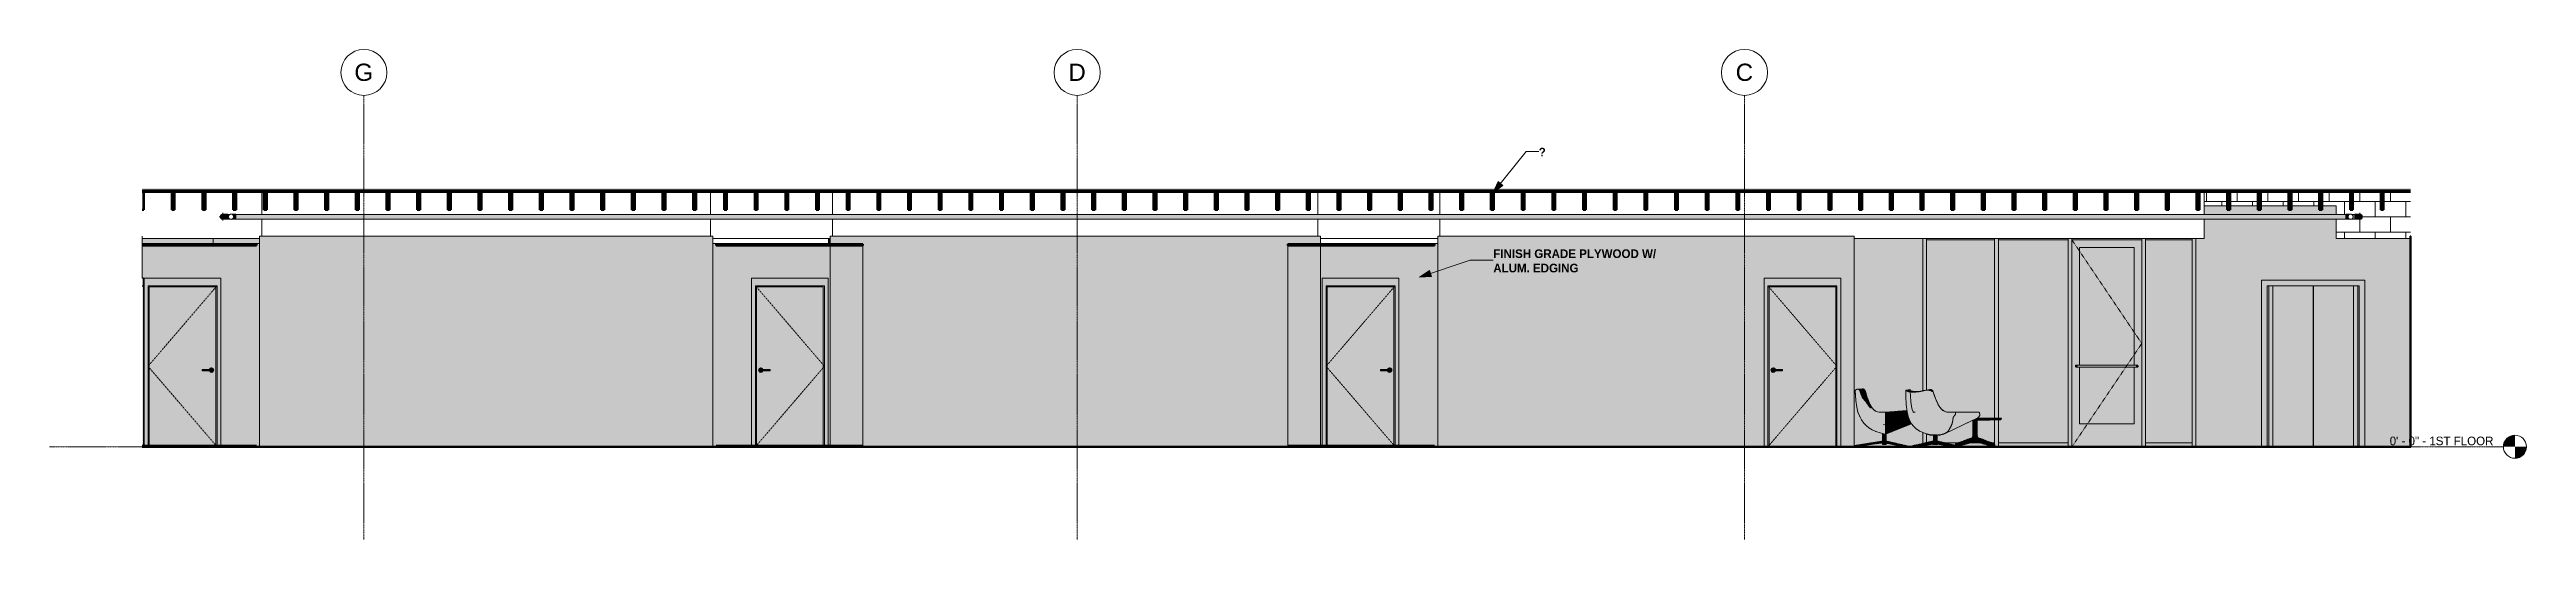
# Model space of a CAD drawing. Header units: inches. Extents: x -3510 to 1893, y -48 to 208.
# Drawn here: x -894 to 398, y -48 to 207 of the extents above; entities that cross this region are included whole.
import ezdxf

# ---------------------------------------------------------------- set-up
doc = ezdxf.new("R2010")
doc.units = ezdxf.units.IN
doc.header["$MEASUREMENT"] = 0
for name, pattern in [('Aligning Line 1_8_', [0.25, 0.125, -0.125]), ('Dash 1_16_', [0.125, 0.0625, -0.0625]), ('Grid Line 1_2_', [0.875, 0.5, -0.125, 0.125, -0.125])]:
    doc.linetypes.add(name, pattern=pattern)
for name, color, linetype, lineweight in [('0-2', 254, 'Continuous', 5), ('0-3', 165, 'Continuous', 5), ('0-4', 10, 'Continuous', 5), ('0-6', 250, 'Continuous', 9), ('A-CLNG', 13, 'Continuous', 18), ('A-CLNG-2', 13, 'Continuous', 60), ('A-DOOR', 31, 'Continuous', 18), ('A-DOOR-2', 31, 'Continuous', 9), ('A-DOOR-3', 31, 'Dash 1_16_', 9), ('A-DOOR-FRAM', 31, 'Continuous', 9), ('A-DOOR-FRAM-1', 31, 'Continuous', 30), ('A-DOOR-FRAM-2', 31, 'Continuous', 18), ('A-DOOR-GLAZ-1', 31, 'Continuous', 18), ('A-FLOR', 192, 'Continuous', 18), ('A-FLOR-3', 8, 'Continuous', 5), ('A-FLOR-4', 7, 'Continuous', 18), ('A-FLOR-5', 90, 'Continuous', 60), ('A-FLOR-7', 192, 'Continuous', 60), ('A-FLOR-8', 21, 'Continuous', 18), ('A-FLOR-LEVL', 51, 'Continuous', 9), ('A-FLOR-LEVL-1', 51, 'Grid Line 1_2_', 9), ('A-FLOR-LEVL-2', 9, 'Continuous', 9), ('A-FLOR-LEVL-3', 147, 'Continuous', 9), ('A-FLOR-MCUT-1', 7, 'Continuous', 18), ('A-FLOR-PATT-2', 253, 'Continuous', 9), ('A-GENM-1', 55, 'Continuous', 9), ('A-GENM-2', 250, 'Continuous', 9), ('A-GLAZ-CURT', 52, 'Continuous', 9), ('A-GLAZ-CWMG', 51, 'Continuous', 9), ('A-WALL', 113, 'Continuous', 18), ('A-WALL-1', 10, 'Continuous', 5), ('A-WALL-3', 7, 'Continuous', 18), ('A-WALL-5', 113, 'Continuous', 60), ('A-WALL-PATT-1', 111, 'Continuous', 9), ('A-WALL-PATT-2', 55, 'Continuous', 9), ('G-ANNO-SYMB', 111, 'Aligning Line 1_8_', 9), ('G-ANNO-SYMB-1', 147, 'Aligning Line 1_8_', 9), ('G-ANNO-TEXT', 231, 'Continuous', 9), ('I-FURN', 30, 'Continuous', 9), ('I-WALL', 2, 'Continuous', 18), ('I-WALL-1', 2, 'Continuous', 5), ('P-PIPE', 3, 'Continuous', 9), ('P-PIPE-1', 3, 'Continuous', 5), ('P-PIPE-CNTR', 3, 'Continuous', 9), ('Q-SPCQ-1', 37, 'Continuous', 9), ('Q-SPCQ-2', 15, 'Continuous', 9), ('Q-SPCQ-3', 250, 'Continuous', 9), ('S-BEAM', 12, 'Continuous', 9), ('S-BEAM-1', 12, 'Continuous', 60), ('S-GRID-1', 1, 'Grid Line 1_2_', 9), ('S-GRID-IDEN', 1, 'Continuous', 9), ('S-GRID-IDEN-1', 147, 'Continuous', 9)]:
    doc.layers.add(name, color=color, linetype=linetype, lineweight=lineweight)
doc.styles.add('Arial', font='arial.ttf', dxfattribs={"height": 9})
doc.styles.add('Century Gothic', font='ufonts.com_century-gothic.ttf', dxfattribs={"height": 4.5})
doc.styles.add('Century Gothic_B', font='GOTHICB.TTF', dxfattribs={"height": 4.5})

msp = doc.modelspace()

# ---------------------------------------------------------------- texts
at = {"layer": 'A-FLOR-LEVL', "insert": (326.6, 5.3), "char_height": 4.5, "width": 64.993, "attachment_point": 1, "style": 'Century Gothic'}
msp.add_mtext('0\' - 0" - 1ST FLOOR', dxfattribs=at)
at = {"layer": 'G-ANNO-TEXT', "char_height": 4.5, "attachment_point": 1, "style": 'Century Gothic_B'}
for s, insert, width in [('\\fCentury Gothic|b1|i0|c0|p34|;?', (-117.2, 156), 4.393), ('ALUM. EDGING', (-140.9, 95.5), 55.752), ('FINISH GRADE PLYWOOD W/', (-140.9, 103), 104.232)]:
    msp.add_mtext(s, dxfattribs=dict(at, insert=insert, width=width))

# ---------------------------------------------------------------- blocks, each defined once
blk = doc.blocks.new('Level - Level Head - Circle-V19-Elevation 8 - a')
at = {"layer": 'A-FLOR-LEVL'}
h = blk.add_hatch(color=256, dxfattribs=at)
edge = h.paths.add_edge_path(flags=0)
edge.add_line((11589, 0), (11583, 0))
edge.add_arc((11589, 0), 6, 90, 180, ccw=False)
edge.add_line((11589, 6), (11589, 0))
h = blk.add_hatch(color=256, dxfattribs=at)
edge = h.paths.add_edge_path(flags=0)
edge.add_line((11589, -6), (11589, 0))
edge.add_line((11589, 0), (11595, 0))
edge.add_arc((11589, 0), 6, 270, 360, ccw=False)
at = {"layer": 'A-FLOR-LEVL-2'}
blk.add_circle((11589, 0), 6, dxfattribs=at)
blk = doc.blocks.new('CTR - 2nd Phase_rvt-3-Elevation 8 - a')
at = {"layer": 'A-FLOR-LEVL-1'}
blk.add_line((10303.2, 0), (11583, 0), dxfattribs=at)
at = {"layer": '0-2'}
blk.add_blockref('Level - Level Head - Circle-V19-Elevation 8 - a', (0, 0), dxfattribs=at)
at = {"layer": 'A-FLOR-LEVL', "insert": (11523.7, 5.3), "char_height": 4.5, "width": 64.993, "attachment_point": 1, "style": 'Century Gothic'}
blk.add_mtext('0\' - 0" - 1ST FLOOR', dxfattribs=at)
blk = doc.blocks.new('Level - Level Head - Circle-V20-Elevation 8 - a')
at = {"layer": 'A-FLOR-LEVL'}
h = blk.add_hatch(color=256, dxfattribs=at)
edge = h.paths.add_edge_path(flags=0)
edge.add_line((11589, 0), (11583, 0))
edge.add_arc((11589, 0), 6, 90, 180, ccw=False)
edge.add_line((11589, 6), (11589, 0))
h = blk.add_hatch(color=256, dxfattribs=at)
edge = h.paths.add_edge_path(flags=0)
edge.add_line((11589, -6), (11589, 0))
edge.add_line((11589, 0), (11595, 0))
edge.add_arc((11589, 0), 6, 270, 360, ccw=False)
at = {"layer": 'A-FLOR-LEVL-3'}
blk.add_circle((11589, 0), 6, dxfattribs=at)
blk = doc.blocks.new('CTR - 1st Phase - Unit Layouts_rvt-3-Elevation 8 - a')
at = {"layer": 'A-WALL-1'}
for points in [[(10388.6, 106), (10388.6, 108.7), (10351.6, 108.7), (10351.6, 106), (10388.5, 106)], [(10389.5, 106), (10412.8, 106), (10412.8, 108.7), (10388.6, 108.7), (10388.6, 106)], [(10710.4, 106), (10710.4, 108.7), (10709.5, 108.7), (10709.5, 106)]]:
    blk.add_hatch(color=256, dxfattribs=at).paths.add_polyline_path(points, flags=0)
at = {"layer": 'A-FLOR-LEVL-1'}
blk.add_line((10303.2, 0), (11583, 0), dxfattribs=at)
at = {"layer": 'A-WALL-3'}
for p, q in [((10388.6, 108.7), (10388.6, 106)), ((10709.5, 108.7), (10709.5, 106))]:
    blk.add_line(p, q, dxfattribs=at)
at = {"layer": '0-3'}
blk.add_blockref('Level - Level Head - Circle-V20-Elevation 8 - a', (0, 0), dxfattribs=at)
at = {"layer": 'A-FLOR-LEVL', "insert": (11523.7, 5.3), "char_height": 4.5, "width": 64.993, "attachment_point": 1, "style": 'Century Gothic'}
blk.add_mtext('0\' - 0" - 1ST FLOOR', dxfattribs=at)
blk = doc.blocks.new('CTR  - Topography_rvt-3-Elevation 8 - a')
at = {"layer": 'A-FLOR-LEVL-1'}
blk.add_line((10303.2, 0), (11583, 0), dxfattribs=at)
at = {"layer": 'G-ANNO-SYMB-1'}
blk.add_line((10351.6, 0), (11534.6, 0), dxfattribs=at)
at = {"layer": '0-3'}
blk.add_blockref('Level - Level Head - Circle-V20-Elevation 8 - a', (0, 0), dxfattribs=at)
at = {"layer": 'A-FLOR-LEVL', "insert": (11523.7, 5.3), "char_height": 4.5, "width": 64.993, "attachment_point": 1, "style": 'Century Gothic'}
blk.add_mtext('0\' - 0" - 1ST FLOOR', dxfattribs=at)
blk = doc.blocks.new('Grid - Grid Head - Circle-50561-Elevation 8 - a')
at = {"layer": 'S-GRID-IDEN-1'}
for start, end in [(0, 180), (180, 360)]:
    blk.add_arc((11187.2, 195.3), 12, start, end, dxfattribs=at)
blk = doc.blocks.new('CTR - 1st Phase - Shell_rvt-3-Elevation 8 - a')
at = {"layer": 'A-FLOR-3'}
blk.add_hatch(color=256, dxfattribs=at).paths.add_polyline_path([(11516.2, 133.7), (11534.6, 133.7), (11534.6, 134), (10351.6, 134), (10351.6, 133.7), (11513, 133.7)], flags=0)
at = {"layer": 'A-FLOR-8'}
blk.add_hatch(color=256, dxfattribs=at).paths.add_polyline_path([(11516.2, 133), (11534.6, 133), (11534.6, 133.7), (10351.6, 133.7), (10351.6, 133), (11514.7, 133)], flags=0)
at = {"layer": 'A-FLOR-PATT-2'}
h = blk.add_hatch(dxfattribs=at)
h.set_pattern_fill('FP_8', color=256, style=0, pattern_type=2)
h.set_pattern_definition([(0, (11124.459, 0), (15.36, 3.84), [0.634, -10.886, 0.634, -10.886, -61.44]), (0, (11124.459, 0), (15.36, 3.84), [-23.04, 0.634, -22.406, 0.634, -10.886, -26.88]), (0, (11124.459, 0), (15.36, 3.84), [-57.6, 0.634, -7.046, 0.634, -18.566]), (120, (11130.219, 1.92), (-11.005538, 11.38215), [0.634, -10.886, 0.634, -10.886, -61.44]), (120, (11130.219, 1.92), (-11.005538, 11.38215), [-23.04, 0.634, -22.406, 0.634, -10.886, -26.88]), (120, (11130.219, 1.92), (-11.005538, 11.38215), [-57.6, 0.634, -7.046, 0.634, -18.566]), (240, (11132.139, 9.6), (-4.354462, -15.22215), [0.634, -10.886, 0.634, -10.886, -61.44]), (240, (11132.139, 9.6), (-4.354462, -15.22215), [-23.04, 0.634, -22.406, 0.634, -10.886, -26.88]), (240, (11132.139, 9.6), (-4.354462, -15.22215), [-57.6, 0.634, -7.046, 0.634, -18.566])])
h.paths.add_polyline_path([(11534.6, 134), (11534.6, 134.9), (10351.6, 134.9), (10351.6, 134), (11516.2, 134)], flags=0)
at = {"layer": 'A-FLOR-4'}
for p, q in [((10414, 133), (10414, 121.2)), ((10647.9, 133), (10647.9, 121.2)), ((10711.6, 133), (10711.6, 121.2)), ((10964.7, 133), (10964.7, 121.2)), ((11028.4, 133), (11028.4, 121.2)), ((11427, 133), (11427, 121.2)), ((10414, 118.8), (10414, 109.9)), ((10647.9, 118.8), (10647.9, 109.9)), ((10711.6, 118.8), (10711.6, 109.9)), ((10964.7, 118.8), (10964.7, 109.9)), ((11028.4, 118.8), (11028.4, 109.9)), ((11427, 118.8), (11427, 108.7)), ((10412.8, 108.7), (10351.6, 108.7)), ((10710.4, 108.7), (10649.2, 108.7)), ((11027.2, 108.7), (10966, 108.7)), ((11427, 108.7), (11244.4, 108.7))]:
    blk.add_line(p, q, dxfattribs=at)
at = {"layer": 'A-FLOR-5'}
for p, q in [((10351.6, 133), (11534.6, 133)), ((11534.6, 0), (10351.6, 0))]:
    blk.add_line(p, q, dxfattribs=at)
at = {"layer": 'A-FLOR-LEVL-1'}
blk.add_line((10303.2, 0), (11583, 0), dxfattribs=at)
at = {"layer": 'A-FLOR-MCUT-1'}
for p, q in [((11534.6, 134), (10351.6, 134)), ((11534.6, 133.7), (10351.6, 133.7))]:
    blk.add_line(p, q, dxfattribs=at)
at = {"layer": 'G-ANNO-SYMB-1'}
blk.add_line((10351.6, 0), (11534.6, 0), dxfattribs=at)
at = {"layer": 'S-GRID-1'}
for p, q in [((10467.2, -48.4), (10467.2, 183.3)), ((10839.2, -48.4), (10839.2, 183.3)), ((11187.2, -48.4), (11187.2, 183.3))]:
    blk.add_line(p, q, dxfattribs=at)
at = {"layer": '0-3'}
for name, p in [('Grid - Grid Head - Circle-50561-Elevation 8 - a', (-720, 0)), ('Grid - Grid Head - Circle-50561-Elevation 8 - a', (-348, 0)), ('Grid - Grid Head - Circle-50561-Elevation 8 - a', (0, 0)), ('Level - Level Head - Circle-V20-Elevation 8 - a', (0, 0))]:
    blk.add_blockref(name, p, dxfattribs=at)
at = {"layer": 'A-FLOR-LEVL', "insert": (11523.7, 5.3), "char_height": 4.5, "width": 64.993, "attachment_point": 1, "style": 'Century Gothic'}
blk.add_mtext('0\' - 0" - 1ST FLOOR', dxfattribs=at)
at = {"layer": 'S-GRID-IDEN', "char_height": 9, "attachment_point": 1, "style": 'Arial'}
for s, insert, width in [('G', (10462.2, 199.9), 11.968), ('D', (10834.6, 199.9), 11.059), ('C', (11182.6, 199.9), 11.059)]:
    blk.add_mtext(s, dxfattribs=dict(at, insert=insert, width=width))
blk = doc.blocks.new('Elevator Door-Center - 48_ x 84_-2010369-Elevation 8 - a')
at = {"layer": 'Q-SPCQ-1'}
h = blk.add_hatch(color=256, dxfattribs=at)
h.paths.add_polyline_path([(11462.8, 0), (11483.7, 0), (11483.7, 84), (11462.8, 84), (11462.8, 67.4)], flags=0)
h.paths.add_polyline_path([(11459.8, 0), (11460.6, 0), (11460.6, 84), (11459.8, 84), (11459.8, 67.4)], flags=0)
h = blk.add_hatch(color=256, dxfattribs=at)
h.paths.add_polyline_path([(11492.4, 0), (11504.8, 0), (11504.8, 84), (11483.9, 84), (11483.9, 0)], flags=0)
h.paths.add_polyline_path([(11507.8, 0), (11507.8, 84), (11507, 84), (11507, 0)], flags=0)
at = {"layer": 'Q-SPCQ-2'}
blk.add_hatch(color=256, dxfattribs=at).paths.add_polyline_path([(11459.6, 0), (11459.8, 0), (11459.8, 84), (11507.8, 84), (11507.8, 0), (11510.8, 0), (11510.8, 87), (11456.8, 87), (11456.8, 0)], flags=0)
at = {"layer": 'Q-SPCQ-3'}
for p, q in [((11459.8, 0), (11459.8, 84)), ((11459.8, 84), (11507.8, 84)), ((11483.7, 0), (11483.7, 84)), ((11483.9, 84), (11483.9, 0)), ((11507.8, 84), (11507.8, 0))]:
    blk.add_line(p, q, dxfattribs=at)
blk = doc.blocks.new('Otis_G2S_06102019171910 - Otis_G2S_06102019171910-2044336-Elevation 8 - a')
at = {"layer": 'A-GENM-1'}
for points in [[(11462.8, 0), (11462.8, 84), (11460.6, 84), (11460.6, 0), (11460.7, 0)], [(11483.8, 0), (11483.8, 84), (11483.7, 84), (11483.7, 0)], [(11483.9, 0), (11483.9, 84), (11483.8, 84), (11483.8, 0)], [(11507, 0), (11507, 84), (11504.8, 84), (11504.8, 0)]]:
    blk.add_hatch(color=256, dxfattribs=at).paths.add_polyline_path(points, flags=0)
at = {"layer": 'A-GENM-2'}
for p, q in [((11460.6, 0), (11460.6, 84)), ((11462.8, 0), (11462.8, 84)), ((11483.8, 0), (11483.8, 84)), ((11483.8, 84), (11483.8, 0)), ((11504.8, 0), (11504.8, 84)), ((11507, 0), (11507, 84))]:
    blk.add_line(p, q, dxfattribs=at)
blk = doc.blocks.new('CTR - 1st Phase -Stairs _ Elevators_rvt-3-Elevation 8 - a')
at = {"layer": 'A-WALL-PATT-2'}
h = blk.add_hatch(dxfattribs=at)
h.set_pattern_fill('FP_10', color=256, style=0, pattern_type=2)
h.set_pattern_definition([(0, (11430.989, -128), (0, 8), []), (90, (11430.989, -128), (-8, 8), [8, -8])])
h.paths.add_polyline_path([(11503.2, 121.3), (11502.8, 121.3), (11502.9, 121.3), (11503.1, 121.3)], flags=0)
h.paths.add_polyline_path([(11508, 121.3), (11507.7, 121.3), (11507.8, 121.3)], flags=0)
h.paths.add_polyline_path([(11534.6, 108.7), (11534.6, 109.9), (11534.6, 109.9), (11534.6, 133), (11520.5, 133), (11520.5, 123.7), (11519, 123.7), (11519, 133), (11504.5, 133), (11504.5, 123.7), (11503, 123.7), (11503, 133), (11488.5, 133), (11488.5, 125.7), (11495.7, 125.7), (11495.7, 121.2), (11500.7, 121.2), (11500.7, 121.3), (11503.2, 121.3), (11503.6, 121.3), (11503.9, 121.2), (11505.6, 121.2), (11505.6, 121.3), (11508.1, 121.3), (11508.5, 121.3), (11508.8, 121.2), (11509.1, 121), (11509.3, 120.7), (11509.4, 120.3), (11509.5, 120), (11509.4, 119.7), (11509.3, 119.3), (11509.1, 119), (11508.7, 118.8), (11508.4, 118.7), (11508, 118.7), (11505.6, 118.7), (11505.6, 118.8), (11503.9, 118.8), (11503.6, 118.7), (11503.2, 118.7), (11500.7, 118.7), (11500.7, 118.8), (11495.7, 118.8), (11495.7, 108.7), (11527.9, 108.7)], flags=0)
h.paths.add_polyline_path([(11440.5, 125.7), (11455, 125.7), (11455, 133), (11440.5, 133), (11440.5, 126.5)], flags=0)
h.paths.add_polyline_path([(11439, 125.7), (11439, 133), (11427, 133), (11427, 125.7), (11437.6, 125.7)], flags=0)
h.paths.add_polyline_path([(11469.9, 125.7), (11471, 125.7), (11471, 133), (11456.5, 133), (11456.5, 125.7), (11465.3, 125.7)], flags=0)
h.paths.add_polyline_path([(11474.6, 125.7), (11487, 125.7), (11487, 133), (11472.5, 133), (11472.5, 125.7)], flags=0)
at = {"layer": 'A-FLOR-LEVL-1'}
blk.add_line((10303.2, 0), (11583, 0), dxfattribs=at)
at = {"layer": '0-3'}
blk.add_blockref('Level - Level Head - Circle-V20-Elevation 8 - a', (0, 0), dxfattribs=at)
at = {"layer": '0-6'}
for name in ['Elevator Door-Center - 48_ x 84_-2010369-Elevation 8 - a', 'Otis_G2S_06102019171910 - Otis_G2S_06102019171910-2044336-Elevation 8 - a']:
    blk.add_blockref(name, (0, 0), dxfattribs=at)
at = {"layer": 'A-FLOR-LEVL', "insert": (11523.7, 5.3), "char_height": 4.5, "width": 64.993, "attachment_point": 1, "style": 'Century Gothic'}
blk.add_mtext('0\' - 0" - 1ST FLOOR', dxfattribs=at)
blk = doc.blocks.new('Seating-Lounge_Chair-Teknion-BBMC_Metropolitan-R2013 - Lounge Chair-1463097-Elevation 8 - a')
at = {"layer": 'I-FURN'}
for points in [[(11281.5, 29.4), (11282.8, 29.6), (11281.6, 29.5)], [(11271.9, 18.9), (11271.9, 18.9), (11271.9, 18.9)], [(11308.8, 17.9), (11307.2, 18), (11308.7, 17.9)], [(11286, 2.8), (11286.5, 2.9), (11286.7, 2.9), (11287, 2.8), (11286.5, 2.9), (11286, 2.8), (11286, 2.8)], [(11286, 2.8), (11286, 2.8), (11286, 2.8)], [(11288.2, 2.8), (11288.2, 2.8), (11288.2, 2.8)]]:
    blk.add_hatch(color=256, dxfattribs=at).paths.add_polyline_path(points, flags=0)
h = blk.add_hatch(color=256, dxfattribs=at)
h.paths.add_polyline_path([(11294.4, 18), (11294.7, 18.1), (11294.3, 18.1)], flags=0)
h.paths.add_polyline_path([(11286.4, 26.2), (11285.7, 28.1), (11286.2, 26.6), (11286.3, 26.3)], flags=0)
h.paths.add_polyline_path([(11285.5, 29.1), (11285.4, 29.2), (11285.4, 29.1), (11285.4, 29.1)], flags=0)
h.paths.add_polyline_path([(11285.3, 29.4), (11285.2, 29.4), (11285.3, 29.4)], flags=0)
h.paths.add_polyline_path([(11285, 29.6), (11285, 29.6), (11285, 29.6)], flags=0)
h.paths.add_polyline_path([(11284.7, 29.7), (11284.7, 29.7), (11284.7, 29.7)], flags=0)
h.paths.add_polyline_path([(11284.4, 29.8), (11284.3, 29.8), (11284.4, 29.8)], flags=0)
h = blk.add_hatch(color=256, dxfattribs=at)
h.paths.add_polyline_path([(11309.9, 16.7), (11309.9, 17), (11309.9, 16.7)], flags=0)
h.paths.add_polyline_path([(11309.8, 17.6), (11309.7, 17.9), (11309.7, 17.8), (11309.8, 17.7)], flags=0)
h.paths.add_polyline_path([(11309.6, 17.9), (11309.6, 17.9), (11309.6, 17.9)], flags=0)
for p, q in [((11271.4, 29.5), (11271.5, 29.4)), ((11273.4, 29.8), (11273.4, 29.8)), ((11273.6, 29.7), (11273.6, 29.5)), ((11283.9, 29.8), (11281.8, 29.5)), ((11288.1, 22.2), (11289.1, 20.6)), ((11289.2, 20.5), (11290.2, 19.4)), ((11290.4, 19.2), (11291.2, 18.7)), ((11291.4, 18.6), (11292.2, 18.2)), ((11291.8, 7), (11306.3, 13.8)), ((11297, 18), (11309.5, 18)), ((11275.2, 0.1), (11275.2, 0)), ((11275.2, 0.1), (11275.2, 0)), ((11276, 0.1), (11276, 0.1)), ((11276, 0.1), (11276, 0.1)), ((11276.1, 0), (11276.1, 0.1)), ((11276.1, 0), (11276.1, 0.1)), ((11285.2, 2.9), (11285.1, 2.9)), ((11285.5, 1.2), (11285.5, 1.1)), ((11285.5, 1.1), (11285.6, 1.1)), ((11285.6, 3.1), (11285.6, 3.1)), ((11285.7, 6), (11285.7, 3.4)), ((11287.7, 3.4), (11287.7, 6)), ((11287.8, 1.1), (11287.7, 1.1)), ((11287.8, 1.1), (11287.8, 1.2)), ((11287.9, 2.9), (11287.9, 2.9)), ((11288.2, 2.9), (11288.1, 2.9))]:
    blk.add_line(p, q, dxfattribs=at)
at = {"layer": 'I-FURN', "flags": 128}
for points in [[(11285.5, 29.1), (11286.8, 25.1), (11288, 22.5)], [(11271.6, 21.8), (11271.6, 21.8), (11271.6, 21.6)], [(11292.3, 18.2), (11293.3, 18.1), (11294.9, 18.1), (11296.9, 18.1)], [(11274.5, 11.7), (11274.6, 11.6), (11274.7, 11.4)], [(11275.6, 10.5), (11275.7, 10.3), (11275.8, 10.2)], [(11276.7, 9.4), (11277, 9.2), (11277, 9.2)], [(11278.3, 8.4), (11278.5, 8.2), (11278.7, 8.1)], [(11280.2, 7.4), (11280.3, 7.4), (11280.5, 7.3)], [(11282.3, 6.7), (11282.4, 6.6), (11282.6, 6.6)], [(11285.2, 2.9), (11285.3, 2.9), (11285.3, 2.9), (11285.3, 2.9), (11285.3, 2.9), (11285.3, 2.9), (11285.3, 2.9), (11285.4, 2.9), (11285.4, 2.9), (11285.4, 2.9), (11285.4, 3)], [(11285.5, 1.2), (11285.5, 1.2), (11285.5, 1.2)], [(11285.7, 3.4), (11285.7, 3.4), (11285.7, 3.4)], [(11287.7, 3.4), (11287.7, 3.4), (11287.7, 3.3)], [(11287.8, 1.2), (11287.8, 1.2), (11287.8, 1.2), (11287.8, 1.2)], [(11288, 2.9), (11288, 2.9), (11288, 2.9), (11288, 2.9), (11288.1, 2.9), (11288.1, 2.9), (11288.1, 2.9)]]:
    blk.add_lwpolyline(points, dxfattribs=at)
at = {"layer": 'I-FURN'}
for points, knots in [([(11273.5, 29.8), (11273.5, 29.8), (11273.5, 29.8), (11273.5, 29.8), (11273.4, 29.8), (11273.4, 29.8)], [-0.93120932, -0.93120932, -0.93120932, -0.93120932, -0.92045455, -0.90909091, -0.90076502, -0.90076502, -0.90076502, -0.90076502]), ([(11273.6, 29.7), (11273.6, 29.7), (11273.6, 29.8), (11273.5, 29.8), (11273.5, 29.8)], [-1, -1, -1, -1, -0.95454545, -0.9529426, -0.9529426, -0.9529426, -0.9529426]), ([(11284.2, 29.8), (11284.2, 29.8), (11284.3, 29.8), (11284.3, 29.8), (11284.4, 29.8)], [0.07995477, 0.07995477, 0.07995477, 0.07995477, 0.09210526, 0.10526316, 0.10526316, 0.10526316, 0.10526316]), ([(11284.5, 29.8), (11284.5, 29.8), (11284.6, 29.8), (11284.7, 29.7), (11284.7, 29.7)], [0.13191661, 0.13191661, 0.13191661, 0.13191661, 0.14473684, 0.15789474, 0.15789474, 0.15789474, 0.15789474]), ([(11284.8, 29.7), (11284.8, 29.7), (11284.9, 29.7), (11284.9, 29.6), (11285, 29.6), (11285, 29.6), (11285, 29.6)], [0.18272334, 0.18272334, 0.18272334, 0.18272334, 0.18421053, 0.19736842, 0.21052632, 0.21625216, 0.21625216, 0.21625216, 0.21625216]), ([(11285.1, 29.5), (11285.1, 29.5), (11285.2, 29.5), (11285.2, 29.4), (11285.2, 29.4), (11285.3, 29.4), (11285.3, 29.4), (11285.3, 29.4)], [0.23705945, 0.23705945, 0.23705945, 0.23705945, 0.25, 0.25657895, 0.26315789, 0.26973684, 0.27176526, 0.27176526, 0.27176526, 0.27176526]), ([(11285.4, 29.3), (11285.4, 29.2), (11285.4, 29.2), (11285.4, 29.2), (11285.4, 29.2), (11285.4, 29.2), (11285.4, 29.1), (11285.4, 29.1), (11285.5, 29.1), (11285.5, 29.1), (11285.5, 29.1)], [0.29716575, 0.29716575, 0.29716575, 0.29716575, 0.30263158, 0.30921053, 0.3125, 0.31578947, 0.31907895, 0.32236842, 0.32894737, 0.3296456, 0.3296456, 0.3296456, 0.3296456]), ([(11296.9, 18), (11296.9, 18), (11296.9, 18), (11296.8, 18), (11296.8, 18)], [0.548780488, 0.548780488, 0.548780488, 0.548780488, 0.551829268, 0.552433671, 0.552433671, 0.552433671, 0.552433671]), ([(11309.6, 17.9), (11309.6, 17.9), (11309.6, 17.9), (11309.6, 17.9), (11309.6, 17.9), (11309.5, 18), (11309.5, 18), (11309.5, 18), (11309.4, 17.9)], [0.8789265, 0.8789265, 0.8789265, 0.8789265, 0.8875, 0.9, 0.9125, 0.925, 0.95, 1, 1, 1, 1]), ([(11309.8, 17.6), (11309.8, 17.7), (11309.8, 17.7), (11309.7, 17.7), (11309.7, 17.8), (11309.7, 17.8), (11309.7, 17.9), (11309.7, 17.9), (11309.7, 17.9)], [0.7191465, 0.7191465, 0.7191465, 0.7191465, 0.725, 0.75, 0.775, 0.8, 0.825, 0.8387421, 0.8387421, 0.8387421, 0.8387421]), ([(11309.8, 17.3), (11309.8, 17.3), (11309.8, 17.3), (11309.8, 17.4), (11309.8, 17.4), (11309.8, 17.4), (11309.8, 17.4), (11309.8, 17.4), (11309.8, 17.4), (11309.8, 17.5), (11309.8, 17.5), (11309.8, 17.6), (11309.8, 17.6), (11309.8, 17.6), (11309.8, 17.6)], [0.5667506, 0.5667506, 0.5667506, 0.5667506, 0.575, 0.5875, 0.59375, 0.6, 0.60625, 0.6125, 0.625, 0.65, 0.675, 0.6875, 0.69375, 0.7, 0.7, 0.7, 0.7]), ([(11309.8, 16.2), (11309.9, 16.2), (11309.9, 16.3), (11309.9, 16.4), (11309.9, 16.4)], [0, 0, 0, 0, 0.1, 0.1278715, 0.1278715, 0.1278715, 0.1278715]), ([(11309.9, 17), (11309.9, 17), (11309.9, 17), (11309.9, 17), (11309.9, 17), (11309.9, 17)], [0.4, 0.4, 0.4, 0.4, 0.4125, 0.425, 0.42617598, 0.42617598, 0.42617598, 0.42617598]), ([(11309.9, 16.5), (11309.9, 16.5), (11309.9, 16.5), (11309.9, 16.6), (11309.9, 16.6)], [0.1631951, 0.1631951, 0.1631951, 0.1631951, 0.2, 0.24978831, 0.24978831, 0.24978831, 0.24978831]), ([(11285.1, 2.9), (11285.1, 2.9), (11285.1, 2.9), (11285.1, 2.9), (11285.1, 2.9)], [-0.57710432, -0.57710432, -0.57710432, -0.57710432, -0.57142857, -0.49979134, -0.49979134, -0.49979134, -0.49979134]), ([(11285.1, 2.9), (11285.1, 2.9), (11285.1, 2.9), (11285.1, 2.9), (11285.1, 2.9)], [-0.49567254, -0.49567254, -0.49567254, -0.49567254, -0.42857143, -0.42271866, -0.42271866, -0.42271866, -0.42271866]), ([(11286, 2.8), (11286, 2.8), (11286.1, 2.8), (11286.3, 2.9), (11286.4, 2.9), (11286.5, 2.9), (11286.7, 2.9), (11287, 2.9), (11287.2, 2.8), (11287.3, 2.8), (11287.3, 2.8)], [-0.9681913, -0.9681913, -0.9681913, -0.9681913, -0.7857143, -0.7321429, -0.6785714, -0.5714286, -0.4285714, -0.2857143, -0.1428571, 0, 0, 0, 0])]:
    blk.add_open_spline(points, degree=3, knots=knots, dxfattribs=at)
for points in [[(11273.6, 29.6), (11273.6, 29.7), (11273.6, 29.7), (11273.6, 29.7)], [(11281.9, 29.5), (11281.8, 29.5), (11281.7, 29.5), (11281.5, 29.4)], [(11283.8, 29.8), (11283.9, 29.8), (11283.9, 29.8), (11284, 29.8)], [(11309.9, 16.7), (11309.9, 16.7), (11309.9, 16.7), (11309.9, 16.7)], [(11274.7, 0.5), (11274.7, 0.5), (11274.7, 0.5), (11274.7, 0.5), (11274.7, 0.5)], [(11283.3, 6.4), (11283.3, 6.4), (11283.2, 6.4), (11283.2, 6.4)], [(11283.7, 6.3), (11283.6, 6.3), (11283.6, 6.3), (11283.6, 6.4)], [(11283.9, 6.3), (11283.8, 6.3), (11283.8, 6.3), (11283.8, 6.3)], [(11288.2, 2.9), (11288.2, 2.9), (11288.2, 2.9), (11288.2, 2.9)], [(11291.8, 7), (11291.8, 7), (11291.8, 7), (11291.7, 7)]]:
    blk.add_open_spline(points, degree=3, dxfattribs=at)
blk = doc.blocks.new('Seating-Setee-Teknion-BBMC_Metropolitan-R2013 - Lounge Settee-1463093-Elevation 8 - a')
at = {"layer": 'I-FURN'}
h = blk.add_hatch(color=256, dxfattribs=at)
h.paths.add_polyline_path([(11260.8, 6.6), (11260.8, 18), (11258.2, 18.1), (11257, 18.2), (11256.3, 18.3), (11255.7, 18.6), (11255.2, 18.8), (11254.5, 19.4), (11253.8, 20.2), (11253.4, 20.9), (11252.9, 21.6), (11253.3, 20.7), (11253.4, 20.5), (11253.4, 20), (11253, 20.3), (11252.7, 20.6), (11252.1, 21.1), (11251.9, 21.4), (11251.4, 22.2), (11250.9, 23), (11250.5, 23.5), (11249.9, 24.2), (11249.4, 24.8), (11249.2, 25.1), (11248.9, 25.4), (11248.6, 25.9), (11248.4, 26.4), (11248.1, 27.1), (11247.9, 27.6), (11247.5, 29), (11247.2, 29.5), (11246.9, 29.8), (11246.7, 29.9), (11246.4, 30), (11246.2, 30.1), (11245.9, 30), (11245.3, 29.7), (11245.1, 29.5), (11245, 29.4), (11245, 28.5), (11245.1, 26.7), (11245.2, 24.8), (11245.3, 23.6), (11245.5, 22.3), (11245.7, 21.1), (11246, 19.8), (11246.2, 18.9), (11246.5, 18), (11246.8, 17), (11247.2, 16), (11247.4, 15.4), (11247.6, 15.1), (11248.1, 14.2), (11248.7, 13.4), (11249.3, 12.6), (11250, 11.8), (11250.7, 11), (11251.4, 10.5), (11252, 10), (11252.6, 9.6), (11253.1, 9.3), (11254.5, 8.6), (11255.8, 8), (11257, 7.5), (11258.5, 7.1), (11259, 7), (11260.8, 6.6)], flags=0)
h.paths.add_polyline_path([(11256.9, 7.6), (11256.6, 7.7), (11256.9, 7.6)], flags=0)
h.paths.add_polyline_path([(11249.4, 12.5), (11249.2, 12.7), (11249.4, 12.5)], flags=0)
h.paths.add_polyline_path([(11249.3, 12.6), (11249, 13), (11249.2, 12.6)], flags=0)
for points in [[(11245, 29.4), (11245, 29.4), (11245, 29.4)], [(11247.6, 28.6), (11250.3, 28.8), (11250.1, 29.3), (11249.8, 29.7), (11249.6, 29.9), (11249.2, 30.1), (11248.9, 30.3), (11248.6, 30.3), (11246.2, 30.1), (11246.5, 30), (11246.7, 29.9), (11247, 29.7), (11247.3, 29.3), (11247.5, 29), (11247.5, 28.8)], [(11253.4, 20), (11253.4, 20.5), (11253, 21.4), (11252.6, 22.4), (11252, 23.7), (11251.6, 24.5), (11251.2, 25.9), (11250.6, 27.9), (11250.3, 28.8), (11247.6, 28.6), (11247.9, 27.6), (11248.3, 26.7), (11248.5, 26.2), (11248.7, 25.8), (11249, 25.3), (11249.5, 24.7), (11249.8, 24.3), (11250.2, 23.9), (11250.6, 23.4), (11251.2, 22.6), (11252, 21.3), (11252.4, 20.8), (11252.8, 20.4), (11253, 20.3), (11253.4, 20)], [(11252.9, 21.7), (11252.9, 21.8), (11252.9, 21.7)], [(11244.4, 0.1), (11244.9, 0.1), (11257.4, 1.8), (11259.2, 2), (11259.4, 1.9), (11259.5, 1.9), (11259.5, 1.8), (11259.5, 1.8), (11259.5, 3.3), (11259.5, 3.2), (11259.4, 3.1), (11259.2, 3), (11259.1, 2.9), (11259.1, 2.9), (11258.7, 2.8), (11253.9, 2.1), (11244.4, 0.6), (11244.4, 0.2)], [(11244.4, 0), (11244.6, 0), (11244.6, 0.1), (11244.4, 0.1), (11244.4, 0)], [(11244.6, 0), (11244.9, 0), (11244.9, 0.1), (11244.6, 0.1)], [(11247.2, 0.4), (11247.2, 0.4), (11247.5, 0.5)], [(11247.7, 0.5), (11247.7, 0.5), (11247.9, 0.5)], [(11259.1, 1.8), (11259, 1.9), (11259, 1.9), (11259.1, 1.9)], [(11259.1, 3.4), (11261.1, 3.4), (11261.1, 6.7), (11260.7, 6.6), (11259.1, 6.9), (11259.1, 4.2)], [(11260.8, 1.1), (11261.1, 1.1), (11261.1, 1.7), (11259.1, 1.7), (11259.1, 1.1), (11260.8, 1.1)], [(11259.7, 1.7), (11259.9, 1.7), (11259.9, 3.4), (11259.5, 3.4), (11259.5, 1.7)], [(11271.2, 0.1), (11271.2, 0.5), (11271.2, 0.5), (11261.2, 2.7), (11260.2, 2.9), (11260.1, 3), (11260, 3.2), (11259.9, 3.3), (11259.9, 3.4), (11259.9, 1.8), (11260, 1.9), (11260.1, 2), (11260.2, 2), (11263.6, 1.4), (11270.4, 0.1), (11271.2, 0.1)], [(11270.7, 0), (11271.1, 0), (11271.1, 0.1), (11270.7, 0.1), (11270.7, 0.1)], [(11271.3, 0), (11271.5, 0), (11271.5, 0.1), (11271.1, 0.1), (11271.1, 0), (11271.2, 0)], [(11271.3, 0.1), (11272, 0.1), (11272, 0.5), (11271.2, 0.5), (11271.2, 0.1), (11271.2, 0.1)]]:
    blk.add_hatch(color=256, dxfattribs=at).paths.add_polyline_path(points, flags=0)
h = blk.add_hatch(color=256, dxfattribs=at)
h.paths.add_polyline_path([(11259.1, 6.9), (11259.1, 6.9), (11258.2, 7.2), (11259.1, 6.9)], flags=0)
h.paths.add_polyline_path([(11256.8, 7.6), (11255.7, 8), (11256.7, 7.6)], flags=0)
h.paths.add_polyline_path([(11255.2, 8.2), (11253.9, 8.9), (11254.6, 8.5), (11255.2, 8.2)], flags=0)
h.paths.add_polyline_path([(11251.1, 10.7), (11250.6, 11.2), (11250.3, 11.5), (11250.8, 11), (11251.1, 10.7)], flags=0)
h.paths.add_polyline_path([(11249.8, 12), (11249.4, 12.4), (11248.9, 13), (11249.3, 12.5), (11249.8, 12)], flags=0)
h.paths.add_polyline_path([(11248.5, 13.6), (11248.3, 13.8), (11247.8, 14.7), (11247.3, 15.7), (11247.7, 15), (11248.2, 14.1), (11248.5, 13.6)], flags=0)
h.paths.add_polyline_path([(11246.6, 17.5), (11246.2, 18.8), (11246.5, 17.9), (11246.6, 17.6)], flags=0)
h.paths.add_polyline_path([(11245.6, 22), (11245.3, 23.7), (11245.5, 22.1), (11245.6, 22)], flags=0)
h.paths.add_polyline_path([(11245.1, 27), (11245, 28.9), (11245.1, 27)], flags=0)
h = blk.add_hatch(color=256, dxfattribs=at)
h.paths.add_polyline_path([(11260.8, 6.6), (11274.3, 12), (11273.9, 12.7), (11273.5, 13.4), (11273, 14.5), (11272.7, 15.3), (11272.3, 16.8), (11272.1, 17.7), (11271.9, 18.8), (11271.9, 18.9), (11263.1, 18.2), (11260.8, 18), (11260.8, 6.6)], flags=0)
h.paths.add_polyline_path([(11272.3, 16.5), (11272.3, 16.8), (11272.3, 16.5)], flags=0)
h = blk.add_hatch(color=256, dxfattribs=at)
h.paths.add_polyline_path([(11272, 0.5), (11262.7, 2.6), (11261.4, 2.9), (11260.4, 2.9), (11264, 2.1), (11271.2, 0.5), (11271.6, 0.5)], flags=0)
h.paths.add_polyline_path([(11244.4, 0.6), (11257.8, 2.7), (11258.8, 2.9), (11258.7, 2.9), (11244.4, 0.6)], flags=0)
h = blk.add_hatch(color=256, dxfattribs=at)
h.paths.add_polyline_path([(11261.1, 2.9), (11261.4, 2.9), (11261.3, 2.9), (11261.2, 3.1), (11261.1, 3.2), (11261.1, 3.4), (11259.9, 3.4), (11260, 3.2), (11260.1, 3.1), (11260.2, 3), (11260.3, 2.9), (11261.1, 2.9)], flags=0)
h.paths.add_polyline_path([(11258.9, 2.9), (11259, 2.9), (11259.2, 3), (11259.3, 3), (11259.4, 3.1), (11259.4, 3.1), (11259.5, 3.3), (11259.5, 3.4), (11259.1, 3.4), (11259, 3.1), (11258.7, 2.9), (11258.9, 2.9)], flags=0)
h = blk.add_hatch(color=256, dxfattribs=at)
h.paths.add_polyline_path([(11260.8, 1.7), (11261.1, 1.7), (11261.1, 1.8), (11260.2, 2), (11260.1, 1.9), (11260, 1.8), (11259.9, 1.8), (11259.9, 1.7), (11260.8, 1.7)], flags=0)
h.paths.add_polyline_path([(11259.5, 1.7), (11259.5, 1.7), (11259.5, 1.8), (11259.4, 1.9), (11259.3, 2), (11259.1, 2), (11259, 1.9), (11259.1, 1.9), (11259.1, 1.8), (11259.1, 1.7), (11259.5, 1.7)], flags=0)
h = blk.add_hatch(color=256, dxfattribs=at)
h.paths.add_polyline_path([(11271.7, 0.5), (11271.5, 0.5), (11271.2, 0.5), (11271.2, 0.5), (11271.6, 0.5)], flags=0)
h.paths.add_polyline_path([(11271.7, 0.5), (11271.7, 0.5), (11271.8, 0.5), (11272, 0.5), (11272, 0.5), (11271.6, 0.5), (11271.7, 0.5), (11271.7, 0.5)], flags=0)
h = blk.add_hatch(color=256, dxfattribs=at)
h.paths.add_polyline_path([(11271.9, 0.5), (11271.9, 0.5), (11272, 0.5), (11271.9, 0.5)], flags=0)
h.paths.add_polyline_path([(11271.8, 0.5), (11271.8, 0.5), (11271.7, 0.5), (11271.8, 0.5)], flags=0)
h.paths.add_polyline_path([(11271.3, 0.5), (11271.6, 0.5), (11271.6, 0.5), (11271.3, 0.5), (11271.2, 0.5), (11271.3, 0.5)], flags=0)
h.paths.add_polyline_path([(11271.7, 0.5), (11271.7, 0.5), (11271.6, 0.5)], flags=0)
for p, q in [((11245, 29.5), (11245, 29.5)), ((11245, 28.1), (11245, 27.8)), ((11245, 27.8), (11245, 28.1)), ((11248.6, 30.3), (11246.2, 30.1)), ((11246.2, 30.1), (11246.2, 30.1)), ((11247.6, 28.6), (11250.3, 28.8)), ((11245.8, 20.7), (11245.8, 20.6)), ((11248.2, 14), (11248.2, 14)), ((11252.6, 22.3), (11253.6, 20.5)), ((11255.7, 18.6), (11256.5, 18.3)), ((11271.9, 19), (11260.8, 18)), ((11260.8, 18), (11271.9, 18.9)), ((11260.8, 18), (11260.8, 18)), ((11258.7, 2.9), (11244.4, 0.6)), ((11244.9, 0.1), (11244.4, 0.1)), ((11244.7, 0.1), (11244.7, 0.1)), ((11244.9, 0.1), (11244.9, 0.1)), ((11244.9, 0.1), (11244.9, 0.1)), ((11245, 0), (11245, 0.1)), ((11245, 0), (11245, 0.1)), ((11257.9, 7.3), (11257.9, 7.2)), ((11258.7, 2.9), (11259, 3.1)), ((11259.1, 1.7), (11259, 1.9)), ((11259.1, 6.9), (11259.1, 3.4)), ((11259.1, 1.7), (11259.1, 1.1)), ((11259.5, 1.1), (11259.1, 1.1)), ((11259.5, 11.4), (11259.6, 11.4)), ((11259.5, 1.7), (11259.5, 3.4)), ((11259.9, 1.1), (11259.5, 1.1)), ((11259.7, 11.4), (11264.6, 12.3)), ((11259.9, 3.4), (11259.9, 1.7)), ((11261.1, 1.1), (11259.9, 1.1)), ((11260.8, 6.6), (11274.3, 12)), ((11261.1, 3.4), (11261.1, 6.7)), ((11261.1, 3.4), (11261.2, 3)), ((11261.1, 1.8), (11261.1, 1.8)), ((11261.1, 1.1), (11261.1, 1.7)), ((11261.8, 10.2), (11261.6, 10.2)), ((11264, 7.8), (11263.8, 7.8)), ((11271.2, 0.1), (11270.4, 0.1)), ((11270.7, 0.1), (11270.7, 0)), ((11270.7, 0.1), (11270.7, 0)), ((11270.7, 0.1), (11270.7, 0.1)), ((11270.7, 0.1), (11270.7, 0.1)), ((11272, 0.1), (11271.2, 0.1)), ((11271.5, 0), (11271.5, 0.1)), ((11271.5, 0), (11271.5, 0.1)), ((11271.5, 0.1), (11271.5, 0.1)), ((11271.5, 0.1), (11271.5, 0.1))]:
    blk.add_line(p, q, dxfattribs=at)
at = {"layer": 'I-FURN', "flags": 128}
for points in [[(11245, 29.4), (11245.3, 24.1), (11245.8, 20.6), (11246.4, 18), (11247.3, 15.8), (11248.2, 14), (11249.4, 12.4), (11250.6, 11.1), (11252.1, 9.9), (11253.8, 8.9), (11255.7, 8), (11257.9, 7.3), (11260.5, 6.6), (11260.8, 6.6)], [(11245.3, 24.1), (11245.3, 24.1), (11245.3, 24)], [(11246.4, 18), (11246.4, 18), (11246.5, 17.9)], [(11247.2, 15.9), (11247.3, 15.8), (11247.3, 15.7)], [(11252.6, 22.3), (11253.6, 20.5), (11254.6, 19.3), (11255.6, 18.6), (11256.5, 18.3), (11257.5, 18.1), (11259.4, 18.1), (11260.8, 18)], [(11253.7, 20.5), (11254.6, 19.3), (11255.5, 18.7)], [(11256.6, 18.3), (11257.5, 18.1), (11259.4, 18.1), (11260.8, 18)], [(11249.3, 12.5), (11249.4, 12.4), (11249.5, 12.3)], [(11250.6, 11.1), (11250.6, 11.1), (11250.7, 11.1)], [(11252.1, 10), (11252.1, 9.9), (11252.1, 9.9)], [(11253.7, 8.9), (11253.8, 8.9), (11253.9, 8.9)], [(11255.6, 8), (11255.7, 8), (11255.8, 8)], [(11258.7, 2.9), (11259, 3.1), (11259.1, 3.4)], [(11259.1, 1.7), (11259, 1.9), (11258.9, 1.9)], [(11261.1, 3.4), (11261.2, 3), (11261.2, 3)], [(11261.1, 1.8), (11261.1, 1.8), (11261.1, 1.7)], [(11271.2, 0.5), (11271.2, 0.3), (11271.2, 0.1)], [(11272, 0.1), (11272, 0.3), (11272, 0.5)]]:
    blk.add_lwpolyline(points, dxfattribs=at)
at = {"layer": 'I-FURN'}
for points, knots in [([(11246, 30), (11245.9, 30), (11245.7, 29.9), (11245.5, 29.8), (11245.4, 29.7), (11245.3, 29.7), (11245.2, 29.6), (11245.1, 29.6), (11245.1, 29.5), (11245, 29.5), (11245, 29.5), (11245, 29.5), (11245, 29.4), (11245, 29.4)], [0, 0, 0, 0, 0.1, 0.2, 0.3, 0.4, 0.55, 0.625, 0.7, 0.775, 0.85, 0.925, 1, 1, 1, 1]), ([(11245, 29.4), (11245, 29.4), (11245, 29.4), (11245, 29.4), (11245, 29.5), (11245, 29.5)], [0.6, 0.6, 0.6, 0.6, 0.7, 0.85, 1, 1, 1, 1]), ([(11247.6, 28.6), (11247.6, 28.7), (11247.6, 28.8), (11247.5, 28.9), (11247.5, 29), (11247.4, 29.1), (11247.4, 29.2), (11247.3, 29.3), (11247.2, 29.4), (11247.2, 29.5), (11247.1, 29.6), (11247, 29.6), (11247, 29.7), (11246.9, 29.7), (11246.8, 29.8), (11246.7, 29.9), (11246.6, 30), (11246.5, 30), (11246.3, 30.1), (11246.2, 30.1), (11246.1, 30), (11246, 30)], [-1, -1, -1, -1, -0.928571, -0.892857, -0.857143, -0.821429, -0.785714, -0.75, -0.714286, -0.678571, -0.642857, -0.607143, -0.571429, -0.535714, -0.5, -0.428571, -0.357143, -0.285714, -0.214286, -0.142857, 0, 0, 0, 0]), ([(11250.3, 28.8), (11250.3, 28.7), (11250.4, 28.3), (11250.6, 27.9), (11250.7, 27.4), (11250.9, 26.7), (11251.1, 26.1), (11251.3, 25.4), (11251.5, 25), (11251.7, 24.5), (11251.8, 24.1), (11252, 23.6), (11252.2, 23.1), (11252.4, 22.7), (11252.6, 22.3), (11252.7, 22), (11252.9, 21.8), (11252.9, 21.6), (11253, 21.5), (11253, 21.4), (11253, 21.3), (11253.1, 21.3), (11253.1, 21.2), (11253.2, 21.1), (11253.3, 20.8), (11253.3, 20.7), (11253.4, 20.6), (11253.4, 20.5), (11253.4, 20.5), (11253.4, 20.5), (11253.4, 20.4), (11253.4, 20.4), (11253.4, 20.4), (11253.3, 20.4), (11253.3, 20.3), (11253.3, 20.3), (11253.2, 20.3), (11253.1, 20.3), (11253.1, 20.3), (11253, 20.3), (11253, 20.3), (11253, 20.3), (11253, 20.3), (11252.9, 20.3), (11252.8, 20.4), (11252.6, 20.5), (11252.5, 20.7), (11252.4, 20.8), (11252.3, 20.9), (11252.3, 21), (11252.2, 21), (11252.2, 21.1), (11252.1, 21.2), (11252, 21.3), (11251.8, 21.5), (11251.7, 21.7), (11251.6, 22), (11251.4, 22.2), (11251.2, 22.6), (11250.9, 23), (11250.6, 23.4), (11250.3, 23.7), (11250.1, 24), (11250, 24.2), (11249.8, 24.4), (11249.6, 24.5), (11249.5, 24.7), (11249.4, 24.8), (11249.3, 24.9), (11249.2, 25), (11249.1, 25.2), (11248.9, 25.4), (11248.7, 25.7), (11248.5, 26.2), (11248.3, 26.7), (11248.1, 27.1), (11247.9, 27.8), (11247.7, 28.2), (11247.6, 28.6)], [0, 0, 0, 0, 0.025, 0.05, 0.075, 0.1, 0.15, 0.175, 0.2, 0.225, 0.25, 0.275, 0.3, 0.325, 0.35, 0.3625, 0.375, 0.3875, 0.39375, 0.396875, 0.4, 0.403125, 0.40625, 0.4125, 0.425, 0.4375, 0.44375, 0.446875, 0.45, 0.451562, 0.453125, 0.45625, 0.459375, 0.4625, 0.46875, 0.475, 0.48125, 0.4875, 0.49375, 0.496875, 0.498437, 0.5, 0.503125, 0.50625, 0.5125, 0.525, 0.5375, 0.54375, 0.546875, 0.55, 0.553125, 0.55625, 0.5625, 0.575, 0.5875, 0.6, 0.6125, 0.625, 0.65, 0.675, 0.7, 0.725, 0.7375, 0.75, 0.7625, 0.775, 0.7875, 0.79375, 0.8, 0.80625, 0.8125, 0.825, 0.85, 0.875, 0.9, 0.925, 0.95, 1, 1, 1, 1]), ([(11248.6, 30.3), (11248.6, 30.3), (11248.7, 30.3), (11248.8, 30.3), (11248.8, 30.3), (11248.9, 30.3), (11249, 30.2), (11249.1, 30.2), (11249.2, 30.2), (11249.2, 30.1), (11249.3, 30.1), (11249.4, 30.1), (11249.5, 30), (11249.6, 29.9), (11249.6, 29.9), (11249.7, 29.8), (11249.8, 29.7), (11249.9, 29.6), (11250, 29.5), (11250.1, 29.2), (11250.2, 29), (11250.3, 28.8)], [-0.875502, -0.875502, -0.875502, -0.875502, -0.8571429, -0.7857143, -0.75, -0.7142857, -0.6785714, -0.6428571, -0.6071429, -0.5714286, -0.5357143, -0.5, -0.4642857, -0.4285714, -0.3928571, -0.3571429, -0.3214286, -0.2857143, -0.2142857, -0.1428571, 0, 0, 0, 0]), ([(11260.8, 17.9), (11260.8, 17.9), (11260.8, 17.9), (11260.8, 17.9), (11260.8, 18), (11260.8, 18), (11260.8, 18), (11260.8, 18), (11260.8, 18), (11260.8, 18)], [-0.4557326, -0.4557326, -0.4557326, -0.4557326, -0.45348837, -0.4505814, -0.44767442, -0.44476744, -0.44331395, -0.44258721, -0.44186047, -0.44186047, -0.44186047, -0.44186047]), ([(11260.8, 17.8), (11260.8, 17.8), (11260.8, 17.8), (11260.8, 17.8), (11260.8, 17.9)], [-0.458542725, -0.458542725, -0.458542725, -0.458542725, -0.456395349, -0.455696203, -0.455696203, -0.455696203, -0.455696203]), ([(11260.8, 17.6), (11260.8, 17.6), (11260.8, 17.6), (11260.8, 17.7), (11260.8, 17.7), (11260.8, 17.7), (11260.8, 17.8), (11260.8, 17.8)], [-0.467366932, -0.467366932, -0.467366932, -0.467366932, -0.465116279, -0.463662791, -0.462209302, -0.459302326, -0.45928363, -0.45928363, -0.45928363, -0.45928363]), ([(11260.8, 16.7), (11260.8, 16.7), (11260.8, 16.7), (11260.8, 16.8), (11260.8, 16.8), (11260.8, 16.8), (11260.8, 16.8), (11260.8, 16.9), (11260.8, 16.9), (11260.8, 17), (11260.8, 17.1), (11260.8, 17.2), (11260.8, 17.3), (11260.8, 17.4), (11260.8, 17.5), (11260.8, 17.5)], [-0.49239049, -0.49239049, -0.49239049, -0.49239049, -0.49127907, -0.48982558, -0.48909884, -0.48837209, -0.48764535, -0.4869186, -0.48546512, -0.48255814, -0.47965116, -0.47674419, -0.47383721, -0.47093023, -0.4693475, -0.4693475, -0.4693475, -0.4693475]), ([(11260.8, 16.3), (11260.8, 16.3), (11260.8, 16.3), (11260.8, 16.4), (11260.8, 16.4), (11260.8, 16.5), (11260.8, 16.6), (11260.8, 16.6)], [-0.50981332, -0.50981332, -0.50981332, -0.50981332, -0.50872093, -0.50581395, -0.50290698, -0.5, -0.49460175, -0.49460175, -0.49460175, -0.49460175]), ([(11260.8, 15.7), (11260.8, 15.7), (11260.8, 15.8), (11260.8, 15.9), (11260.8, 16), (11260.8, 16.1), (11260.8, 16.1), (11260.8, 16.1), (11260.8, 16.2), (11260.8, 16.2), (11260.8, 16.2), (11260.8, 16.2), (11260.8, 16.3), (11260.8, 16.3), (11260.8, 16.3), (11260.8, 16.3)], [-0.53078858, -0.53078858, -0.53078858, -0.53078858, -0.52906977, -0.52325581, -0.52034884, -0.51744186, -0.51598837, -0.51453488, -0.5130814, -0.51235465, -0.51199128, -0.51162791, -0.51090116, -0.51017442, -0.5092295, -0.5092295, -0.5092295, -0.5092295]), ([(11260.8, 14.7), (11260.8, 14.7), (11260.8, 14.7), (11260.8, 14.8), (11260.8, 14.9), (11260.8, 15.1), (11260.8, 15.3), (11260.8, 15.5), (11260.8, 15.6), (11260.8, 15.6)], [-0.55696138, -0.55696138, -0.55696138, -0.55696138, -0.55668605, -0.55523256, -0.55232558, -0.54651163, -0.54069767, -0.53488372, -0.53164557, -0.53164557, -0.53164557, -0.53164557]), ([(11260.8, 14.6), (11260.8, 14.6), (11260.8, 14.7), (11260.8, 14.7), (11260.8, 14.7)], [-0.559370047, -0.559370047, -0.559370047, -0.559370047, -0.558139535, -0.556962025, -0.556962025, -0.556962025, -0.556962025]), ([(11260.8, 13.8), (11260.8, 13.8), (11260.8, 13.9), (11260.8, 14), (11260.8, 14.2), (11260.8, 14.4), (11260.8, 14.5), (11260.8, 14.6)], [-0.58139535, -0.58139535, -0.58139535, -0.58139535, -0.57848837, -0.5755814, -0.56976744, -0.56395349, -0.56110006, -0.56110006, -0.56110006, -0.56110006]), ([(11260.8, 12.9), (11260.8, 12.9), (11260.8, 13), (11260.8, 13.1), (11260.8, 13.4), (11260.8, 13.5), (11260.8, 13.7), (11260.8, 13.7), (11260.8, 13.8)], [-0.60637515, -0.60637515, -0.60637515, -0.60637515, -0.60465116, -0.59883721, -0.59302326, -0.5872093, -0.58430233, -0.58228686, -0.58228686, -0.58228686, -0.58228686]), ([(11258.9, 2.9), (11259, 2.9), (11259.1, 2.9), (11259.2, 3), (11259.3, 3), (11259.3, 3), (11259.4, 3.1), (11259.4, 3.1), (11259.4, 3.1), (11259.4, 3.1), (11259.4, 3.1), (11259.5, 3.2), (11259.5, 3.2), (11259.5, 3.2), (11259.5, 3.2), (11259.5, 3.3), (11259.5, 3.3), (11259.5, 3.3), (11259.5, 3.4), (11259.5, 3.4)], [-1, -1, -1, -1, -0.833333, -0.666667, -0.583333, -0.5, -0.458333, -0.416667, -0.375, -0.333333, -0.3125, -0.291667, -0.25, -0.208333, -0.166667, -0.145833, -0.125, -0.083333, 0, 0, 0, 0]), ([(11259.1, 2), (11259.1, 2), (11259.2, 2), (11259.3, 2), (11259.3, 1.9), (11259.4, 1.9), (11259.4, 1.9), (11259.4, 1.9), (11259.4, 1.9), (11259.5, 1.9), (11259.5, 1.9), (11259.5, 1.8), (11259.5, 1.8), (11259.5, 1.8), (11259.5, 1.8), (11259.5, 1.8), (11259.5, 1.8), (11259.5, 1.8), (11259.5, 1.7), (11259.5, 1.7), (11259.5, 1.7)], [0, 0, 0, 0, 0.142857, 0.285714, 0.428571, 0.5, 0.535714, 0.571429, 0.625, 0.678571, 0.705357, 0.71875, 0.732143, 0.785714, 0.839286, 0.852679, 0.866071, 0.892857, 0.946429, 1, 1, 1, 1]), ([(11259.9, 3.4), (11259.9, 3.4), (11259.9, 3.3), (11259.9, 3.3), (11259.9, 3.3), (11259.9, 3.2), (11260, 3.2), (11260, 3.2), (11260, 3.2), (11260, 3.1), (11260, 3.1), (11260, 3.1), (11260, 3.1), (11260, 3.1), (11260.1, 3.1), (11260.1, 3), (11260.1, 3), (11260.2, 3), (11260.2, 2.9), (11260.3, 2.9), (11260.3, 2.9)], [-1, -1, -1, -1, -0.916667, -0.875, -0.854167, -0.833333, -0.791667, -0.75, -0.708333, -0.6875, -0.666667, -0.645833, -0.625, -0.583333, -0.541667, -0.5, -0.416667, -0.333333, -0.166667, 0, 0, 0, 0]), ([(11259.9, 1.7), (11259.9, 1.7), (11259.9, 1.8), (11259.9, 1.8), (11259.9, 1.8), (11259.9, 1.8), (11259.9, 1.8), (11259.9, 1.8), (11259.9, 1.8), (11260, 1.8), (11260, 1.8), (11260, 1.9), (11260, 1.9), (11260, 1.9), (11260, 1.9), (11260, 1.9), (11260, 1.9), (11260, 1.9), (11260.1, 1.9), (11260.1, 2), (11260.2, 2), (11260.2, 2)], [0, 0, 0, 0, 0.071429, 0.107143, 0.125, 0.142857, 0.160714, 0.178571, 0.214286, 0.25, 0.285714, 0.303571, 0.321429, 0.357143, 0.392857, 0.428571, 0.464286, 0.5, 0.571429, 0.857143, 1, 1, 1, 1]), ([(11260.8, 12.7), (11260.8, 12.7), (11260.8, 12.8), (11260.8, 12.8), (11260.8, 12.9)], [-0.610852223, -0.610852223, -0.610852223, -0.610852223, -0.610465116, -0.606379435, -0.606379435, -0.606379435, -0.606379435]), ([(11260.8, 12.4), (11260.8, 12.5), (11260.8, 12.5), (11260.8, 12.6), (11260.8, 12.7)], [-0.618663565, -0.618663565, -0.618663565, -0.618663565, -0.61627907, -0.610835008, -0.610835008, -0.610835008, -0.610835008]), ([(11260.8, 12), (11260.8, 12), (11260.8, 12.1), (11260.8, 12.2), (11260.8, 12.3)], [-0.630536342, -0.630536342, -0.630536342, -0.630536342, -0.627906977, -0.623200296, -0.623200296, -0.623200296, -0.623200296]), ([(11260.8, 11.6), (11260.8, 11.6), (11260.8, 11.7), (11260.8, 11.8), (11260.8, 11.8)], [-0.643923885, -0.643923885, -0.643923885, -0.643923885, -0.639534884, -0.636805035, -0.636805035, -0.636805035, -0.636805035]), ([(11260.8, 11.4), (11260.8, 11.4), (11260.8, 11.5), (11260.8, 11.5), (11260.8, 11.6)], [-0.648225834, -0.648225834, -0.648225834, -0.648225834, -0.645348837, -0.643903735, -0.643903735, -0.643903735, -0.643903735]), ([(11260.8, 11.2), (11260.8, 11.2), (11260.8, 11.3), (11260.8, 11.4), (11260.8, 11.4)], [-0.654935757, -0.654935757, -0.654935757, -0.654935757, -0.651162791, -0.648236005, -0.648236005, -0.648236005, -0.648236005]), ([(11260.8, 11), (11260.8, 11.1), (11260.8, 11.1), (11260.8, 11.2), (11260.8, 11.2)], [-0.660781355, -0.660781355, -0.660781355, -0.660781355, -0.656976744, -0.654939285, -0.654939285, -0.654939285, -0.654939285]), ([(11260.8, 10.8), (11260.8, 10.8), (11260.8, 10.9), (11260.8, 11), (11260.8, 11)], [-0.6676948, -0.6676948, -0.6676948, -0.6676948, -0.662790698, -0.660776576, -0.660776576, -0.660776576, -0.660776576]), ([(11260.8, 10.6), (11260.8, 10.6), (11260.8, 10.6), (11260.8, 10.7), (11260.8, 10.7)], [-0.674451076, -0.674451076, -0.674451076, -0.674451076, -0.674418605, -0.670886076, -0.670886076, -0.670886076, -0.670886076]), ([(11260.8, 10.3), (11260.8, 10.4), (11260.8, 10.5), (11260.8, 10.7), (11260.8, 10.7)], [-0.68355964, -0.68355964, -0.68355964, -0.68355964, -0.6744186, -0.6709133, -0.6709133, -0.6709133, -0.6709133]), ([(11260.8, 9.2), (11260.8, 9.2), (11260.8, 9.3), (11260.8, 9.4), (11260.8, 9.6), (11260.8, 9.9), (11260.8, 10.1), (11260.8, 10.2)], [-0.72094707, -0.72094707, -0.72094707, -0.72094707, -0.72093023, -0.71511628, -0.70930233, -0.69767442, -0.68607697, -0.68607697, -0.68607697, -0.68607697]), ([(11260.8, 8.9), (11260.8, 8.9), (11260.8, 8.9), (11260.8, 9), (11260.8, 9.1), (11260.8, 9.2)], [-0.73424405, -0.73424405, -0.73424405, -0.73424405, -0.73255814, -0.72674419, -0.7215315, -0.7215315, -0.7215315, -0.7215315]), ([(11260.8, 8.6), (11260.8, 8.6), (11260.8, 8.6), (11260.8, 8.7), (11260.8, 8.8)], [-0.745720174, -0.745720174, -0.745720174, -0.745720174, -0.744186047, -0.737053417, -0.737053417, -0.737053417, -0.737053417]), ([(11260.8, 8.3), (11260.8, 8.3), (11260.8, 8.4), (11260.8, 8.4), (11260.8, 8.5)], [-0.758586649, -0.758586649, -0.758586649, -0.758586649, -0.755813953, -0.749412804, -0.749412804, -0.749412804, -0.749412804]), ([(11260.8, 8), (11260.8, 8), (11260.8, 8.1), (11260.8, 8.2), (11260.8, 8.2)], [-0.769966566, -0.769966566, -0.769966566, -0.769966566, -0.76744186, -0.761627907, -0.761627907, -0.761627907, -0.761627907]), ([(11260.8, 7.8), (11260.8, 7.8), (11260.8, 7.9), (11260.8, 7.9), (11260.8, 7.9)], [-0.781850437, -0.781850437, -0.781850437, -0.781850437, -0.779069767, -0.775881929, -0.775881929, -0.775881929, -0.775881929]), ([(11260.8, 7.6), (11260.8, 7.6), (11260.8, 7.7), (11260.8, 7.7), (11260.8, 7.7)], [-0.794714228, -0.794714228, -0.794714228, -0.794714228, -0.790697674, -0.786981244, -0.786981244, -0.786981244, -0.786981244]), ([(11260.8, 7.5), (11260.8, 7.5), (11260.8, 7.5), (11260.8, 7.5), (11260.8, 7.5)], [-0.806734484, -0.806734484, -0.806734484, -0.806734484, -0.802325581, -0.799955881, -0.799955881, -0.799955881, -0.799955881]), ([(11260.8, 7.3), (11260.8, 7.3), (11260.8, 7.4), (11260.8, 7.4), (11260.8, 7.4)], [-0.819767442, -0.819767442, -0.819767442, -0.819767442, -0.813953488, -0.810294114, -0.810294114, -0.810294114, -0.810294114]), ([(11260.8, 6.9), (11260.8, 6.9), (11260.8, 7), (11260.8, 7), (11260.8, 7)], [-0.86048666, -0.86048666, -0.86048666, -0.86048666, -0.86046512, -0.84888069, -0.84888069, -0.84888069, -0.84888069]), ([(11260.8, 6.6), (11260.8, 6.6), (11260.8, 6.6), (11260.8, 6.6), (11260.8, 6.6)], [-0.99942571, -0.99942571, -0.99942571, -0.99942571, -0.97674419, -0.96511628, -0.96511628, -0.96511628, -0.96511628]), ([(11271.2, 0.5), (11271.2, 0.5), (11271.2, 0.5), (11271.2, 0.5), (11271.2, 0.5), (11271.2, 0.5), (11271.2, 0.5)], [-1, -1, -1, -1, -0.666667, -0.5, -0.333333, 0, 0, 0, 0]), ([(11272, 0.5), (11272, 0.5), (11272, 0.5), (11272, 0.5), (11272, 0.5), (11272, 0.5)], [0.3333333, 0.3333333, 0.3333333, 0.3333333, 0.5, 0.6666667, 1, 1, 1, 1]), ([(11272, 0.5), (11272, 0.5), (11272, 0.5), (11272, 0.5), (11272, 0.5), (11272, 0.5), (11272, 0.5)], [-1, -1, -1, -1, -0.666667, -0.5, -0.333333, 0, 0, 0, 0])]:
    blk.add_open_spline(points, degree=3, knots=knots, dxfattribs=at)
for points in [[(11245, 29.4), (11245, 29.4), (11245, 29.4), (11245, 29.4), (11245, 29.4)], [(11246, 30), (11246.1, 30), (11246.1, 30.1), (11246.2, 30.1)], [(11248.6, 30.3), (11248.6, 30.3), (11248.6, 30.3), (11248.6, 30.3)], [(11260.8, 17.5), (11260.8, 17.5), (11260.8, 17.5), (11260.8, 17.5)], [(11260.8, 16.7), (11260.8, 16.7), (11260.8, 16.7), (11260.8, 16.7)], [(11260.8, 15.6), (11260.8, 15.6), (11260.8, 15.6), (11260.8, 15.7)], [(11260.8, 13.8), (11260.8, 13.8), (11260.8, 13.8), (11260.8, 13.8)], [(11259.1, 2), (11258.3, 1.9), (11256.8, 1.7), (11254.4, 1.4), (11252, 1.1), (11249.6, 0.7), (11247.2, 0.4), (11245.7, 0.2), (11244.9, 0.1)], [(11246.4, 0.9), (11247.2, 1.1), (11248.9, 1.3), (11251.4, 1.7), (11253.9, 2.1), (11256.4, 2.5), (11258.1, 2.8), (11258.9, 2.9)], [(11256.3, 1.6), (11256.8, 1.7), (11257.2, 1.7), (11257.7, 1.8)], [(11258.1, 1.8), (11258.1, 1.8), (11258.2, 1.9), (11258.3, 1.9)], [(11270.4, 0.1), (11269.9, 0.2), (11268.7, 0.4), (11267, 0.7), (11265.3, 1.1), (11263.6, 1.4), (11261.9, 1.7), (11260.8, 1.9), (11260.2, 2)], [(11260.3, 2.9), (11260.9, 2.8), (11262.1, 2.5), (11264, 2.1), (11265.8, 1.7), (11267.6, 1.3), (11269.4, 0.9), (11270.6, 0.7), (11271.2, 0.5)], [(11260.8, 12.3), (11260.8, 12.3), (11260.8, 12.4), (11260.8, 12.4)], [(11260.8, 11.8), (11260.8, 11.9), (11260.8, 11.9), (11260.8, 12)], [(11260.8, 10.3), (11260.8, 10.4), (11260.8, 10.4), (11260.8, 10.5)], [(11260.8, 9.9), (11260.8, 10), (11260.8, 10.1), (11260.8, 10.2)], [(11260.8, 9.2), (11260.8, 9.3), (11260.8, 9.3), (11260.8, 9.4)], [(11260.8, 8.7), (11260.8, 8.8), (11260.8, 8.8), (11260.8, 8.9)], [(11260.8, 8.5), (11260.8, 8.5), (11260.8, 8.5), (11260.8, 8.6)], [(11260.8, 8.2), (11260.8, 8.2), (11260.8, 8.2), (11260.8, 8.2)], [(11260.8, 7.9), (11260.8, 8), (11260.8, 8), (11260.8, 8)], [(11260.8, 7.7), (11260.8, 7.8), (11260.8, 7.8), (11260.8, 7.8)], [(11260.8, 7.5), (11260.8, 7.6), (11260.8, 7.6), (11260.8, 7.6)], [(11260.8, 7.4), (11260.8, 7.4), (11260.8, 7.4), (11260.8, 7.5)], [(11260.8, 7.3), (11260.8, 7.3), (11260.8, 7.3), (11260.8, 7.3)], [(11260.8, 7.1), (11260.8, 7.2), (11260.8, 7.2), (11260.8, 7.2)], [(11260.8, 7.2), (11260.8, 7.2), (11260.8, 7.2), (11260.8, 7.2)], [(11260.8, 7), (11260.8, 7), (11260.8, 7.1), (11260.8, 7.1)], [(11260.8, 7.1), (11260.8, 7.1), (11260.8, 7.1), (11260.8, 7.1)], [(11260.8, 6.9), (11260.8, 7), (11260.8, 7), (11260.8, 7)], [(11260.8, 6.8), (11260.8, 6.8), (11260.8, 6.9), (11260.8, 6.9)], [(11260.8, 6.9), (11260.8, 6.9), (11260.8, 6.9), (11260.8, 6.9)], [(11260.8, 6.8), (11260.8, 6.8), (11260.8, 6.8), (11260.8, 6.8)], [(11260.8, 6.8), (11260.8, 6.8), (11260.8, 6.8), (11260.8, 6.8)], [(11260.8, 6.7), (11260.8, 6.7), (11260.8, 6.7), (11260.8, 6.7)], [(11260.8, 6.6), (11260.8, 6.6), (11260.8, 6.6), (11260.8, 6.6)], [(11262.2, 1.6), (11261.8, 1.7), (11261.5, 1.8), (11261.1, 1.8)], [(11261.5, 2.9), (11261.4, 2.9), (11261.4, 2.9), (11261.4, 2.9)], [(11272, 0.5), (11271.4, 0.7), (11270.2, 0.9), (11268.5, 1.3), (11266.7, 1.7), (11265, 2.1), (11263.2, 2.5), (11262.1, 2.8), (11261.5, 2.9)]]:
    blk.add_open_spline(points, degree=3, dxfattribs=at)
blk = doc.blocks.new('Table-Coffee-Teknion-STRTC_Cover-R2014 - 38_25_ w x 27_5_ d x 15_ h-1463095-Elevation 8 - a')
at = {"layer": 'I-FURN'}
for points in [[(11306.4, 5.7), (11306.4, 5.7), (11306.4, 13.9), (11306.3, 13.8), (11306.3, 5.7), (11306.4, 5.7)], [(11306.3, 5.7), (11306.3, 13.8), (11306.3, 13.8), (11306.3, 5.7)], [(11306.6, 5.7), (11306.5, 13.9), (11306.5, 13.9), (11306.4, 13.9), (11306.5, 5.7), (11306.5, 5.7)], [(11309.4, 13.9), (11313.2, 13.9), (11313.2, 14.1), (11306.9, 14.1), (11306.5, 13.9), (11308.4, 13.9)], [(11307.7, 5.7), (11308.4, 5.7), (11308.4, 13.9), (11306.6, 13.9), (11306.6, 5.7), (11307.7, 5.7)], [(11307, 14.1), (11315.9, 14.1), (11315.9, 14.9), (11308.4, 14.8), (11308.1, 14.6), (11306.9, 14.1), (11307, 14.1)], [(11308.5, 5.7), (11308.5, 5.7), (11308.5, 13.9), (11308.4, 13.9), (11308.4, 5.7), (11308.5, 5.7)], [(11308.6, 5.7), (11308.6, 13.9), (11308.5, 13.9), (11308.5, 5.7), (11308.6, 5.7)], [(11308.6, 5.7), (11308.6, 5.7), (11308.6, 13.9), (11308.6, 13.9), (11308.6, 5.7)], [(11315, 13.9), (11315.2, 13.9), (11315.2, 14.1), (11313.2, 14.1), (11313.2, 13.9), (11314.6, 13.9)], [(11315.9, 14.1), (11317.3, 14.1), (11319.1, 14.1), (11319.4, 14.2), (11319.5, 14.3), (11319.6, 14.5), (11319.6, 14.6), (11319.7, 14.8), (11319.7, 14.9), (11315.9, 14.9), (11315.9, 14.1)], [(11320.2, 14.1), (11320.4, 14.1), (11320.7, 14.2), (11320.8, 14.3), (11320.9, 14.4), (11321, 14.6), (11321, 14.7), (11321, 14.9), (11319.7, 14.9), (11319.6, 14.6), (11319.6, 14.4), (11319.5, 14.3), (11319.3, 14.2), (11319.2, 14.1), (11319.1, 14.1), (11319.1, 14.1), (11320.1, 14.1)], [(11320.4, 14.1), (11320.6, 14.1), (11320.8, 14.2), (11320.9, 14.2), (11321, 14.3), (11321.2, 14.5), (11321.2, 14.7), (11321.2, 14.9), (11321, 14.8), (11321, 14.6), (11320.9, 14.4), (11320.8, 14.3), (11320.7, 14.2), (11320.5, 14.1), (11320.4, 14.1), (11320.3, 14.1)], [(11297.2, 0), (11297.2, 0), (11297.2, 0)], [(11298, 0), (11298.1, 0), (11298.1, 0.1), (11298, 0.1), (11298, 0)], [(11306.4, 2.5), (11306.8, 2.6), (11307.2, 2.6), (11307.8, 2.6), (11308.1, 2.6), (11308.4, 2.5), (11308.5, 2.5), (11308.4, 5.7), (11306.6, 5.7), (11306.4, 2.5)], [(11308.6, 5.6), (11308.7, 5.6), (11308.6, 5.7), (11308.6, 5.7), (11308.6, 5.6)], [(11309.1, 4.6), (11309.2, 4.6), (11309.1, 4.7), (11308.9, 4.9), (11308.8, 5), (11308.7, 5.3), (11308.6, 5.6), (11308.6, 5.6), (11308.7, 4.9), (11309, 4.6)], [(11317.3, 1.7), (11317.3, 1.7), (11312.5, 3.4), (11309.2, 4.6), (11309.1, 4.6), (11317.2, 1.7), (11317.2, 1.7)], [(11317.4, 0), (11317.2, 0), (11317.2, 0.1), (11317.2, 0), (11316.9, 0.1), (11316.9, 0), (11317.3, 0)], [(11317.6, 1.1), (11317.7, 1.1), (11317.6, 1.4), (11317.6, 1.5), (11317.5, 1.6), (11317.4, 1.7), (11317.3, 1.7), (11317.2, 1.7), (11317.3, 1.5), (11317.4, 1.1), (11317.6, 1.1)], [(11317.7, 0.1), (11317.8, 0.1), (11317.7, 1.1), (11317.4, 1.1), (11317.5, 0.1), (11317.7, 0.1)], [(11317.5, 0), (11317.8, 0), (11317.8, 0.1), (11317.5, 0.1), (11317.5, 0), (11317.5, 0)], [(11317.8, 0), (11317.8, 0), (11317.8, 0)]]:
    blk.add_hatch(color=256, dxfattribs=at).paths.add_polyline_path(points, flags=0)
h = blk.add_hatch(color=256, dxfattribs=at)
h.paths.add_polyline_path([(11297.2, 0.1), (11297.2, 0.1), (11297.2, 0.1), (11297.1, 0.1), (11297.1, 0.1), (11297.2, 0.1)], flags=0)
h.paths.add_polyline_path([(11317.3, 0.1), (11317.5, 0.1), (11317.4, 1.1), (11317.2, 1.1), (11317.2, 0.1), (11317.3, 0.1)], flags=0)
h.paths.add_polyline_path([(11297.7, 0.7), (11297.7, 1.1), (11297.3, 1.1), (11297.2, 0.8), (11297.7, 0.7)], flags=0)
h = blk.add_hatch(color=256, dxfattribs=at)
h.paths.add_polyline_path([(11317.5, 0), (11317.5, 0), (11317.5, 0.1), (11317.2, 0.1), (11317.2, 0), (11317.4, 0)], flags=0)
h.paths.add_polyline_path([(11297.2, 0), (11297.2, 0.1), (11297.1, 0.1), (11297.1, 0), (11297.2, 0)], flags=0)
h = blk.add_hatch(color=256, dxfattribs=at)
h.paths.add_polyline_path([(11317.4, 1.1), (11317.3, 1.5), (11317.1, 1.7), (11316.9, 1.7), (11317.1, 1.6), (11317.1, 1.5), (11317.2, 1.4), (11317.2, 1.3), (11317.2, 1.1), (11317.4, 1.1)], flags=0)
h.paths.add_polyline_path([(11297.3, 1.1), (11297.7, 1.1), (11297.8, 1.3), (11297.8, 1.5), (11297.9, 1.5), (11297.9, 1.6), (11298, 1.7), (11297.6, 1.7), (11297.5, 1.6), (11297.4, 1.5), (11297.4, 1.4), (11297.3, 1.3), (11297.3, 1.1)], flags=0)
h = blk.add_hatch(color=256, dxfattribs=at)
h.paths.add_polyline_path([(11297.6, 1.7), (11298, 1.7), (11304.5, 4), (11306.1, 4.6), (11305.7, 4.6), (11300.4, 2.7), (11297.6, 1.7)], flags=0)
h.paths.add_polyline_path([(11317, 1.7), (11317.1, 1.7), (11309, 4.6), (11308.9, 4.6), (11315.8, 2.1), (11316.9, 1.7)], flags=0)
h = blk.add_hatch(color=256, dxfattribs=at)
h.paths.add_polyline_path([(11298, 0.1), (11298.2, 0.1), (11298, 0.1)], flags=0)
h.paths.add_polyline_path([(11298.6, 0.2), (11306.4, 2.5), (11306.5, 5.1), (11306.5, 5), (11306.4, 4.9), (11306.3, 4.8), (11306.2, 4.6), (11306, 4.6), (11299.5, 2.2), (11297.9, 1.6), (11297.8, 1.5), (11297.8, 1.4), (11297.7, 1.3), (11297.7, 0.9), (11297.7, 0.7), (11298.5, 0.5), (11298.6, 0.4), (11298.6, 0.3)], flags=0)
h.paths.add_polyline_path([(11306.5, 5.6), (11306.5, 5.7), (11306.5, 5.7), (11306.5, 5.7)], flags=0)
h = blk.add_hatch(color=256, dxfattribs=at)
h.paths.add_polyline_path([(11309, 4.6), (11308.7, 4.9), (11308.6, 5.6), (11308.4, 5.6), (11308.4, 5.3), (11308.4, 5.1), (11308.5, 4.9), (11308.6, 4.8), (11308.7, 4.6), (11308.8, 4.6), (11309, 4.6)], flags=0)
h.paths.add_polyline_path([(11305.9, 4.6), (11306.2, 4.6), (11306.3, 4.7), (11306.4, 4.8), (11306.5, 5), (11306.5, 5.3), (11306.5, 5.3), (11306.5, 5.6), (11306.3, 5.6), (11306.2, 5.1), (11306, 4.9), (11305.9, 4.7), (11305.8, 4.6), (11305.7, 4.6), (11305.9, 4.6)], flags=0)
h.paths.add_polyline_path([(11306, 4.7), (11306, 4.7), (11306.1, 4.7)], flags=0)
h = blk.add_hatch(color=256, dxfattribs=at)
h.paths.add_polyline_path([(11306.5, 5.6), (11306.5, 5.7), (11306.3, 5.7), (11306.3, 5.6), (11306.5, 5.6)], flags=0)
h.paths.add_polyline_path([(11308.5, 5.6), (11308.6, 5.6), (11308.6, 5.7), (11308.4, 5.7), (11308.4, 5.6), (11308.5, 5.6)], flags=0)
h = blk.add_hatch(color=256, dxfattribs=at)
h.paths.add_polyline_path([(11317.2, 0), (11317.2, 0.1), (11317.2, 1.3), (11317.1, 1.5), (11317.1, 1.6), (11317, 1.6), (11316.9, 1.7), (11310.4, 4), (11308.7, 4.6), (11308.7, 4.7), (11308.6, 4.8), (11308.5, 5), (11308.4, 5.1), (11308.4, 5.1), (11308.5, 2.5), (11316.9, 0.1)], flags=0)
h.paths.add_polyline_path([(11308.4, 5.6), (11308.4, 5.7), (11308.4, 5.7), (11308.4, 5.6)], flags=0)
h = blk.add_hatch(color=256, dxfattribs=at)
h.paths.add_polyline_path([(11308.8, 5.1), (11308.8, 5.1), (11308.7, 5.3)], flags=0)
h.paths.add_polyline_path([(11308.7, 5.3), (11308.7, 5.3), (11308.7, 5.5)], flags=0)
for p, q in [((11306.3, 13.8), (11306.3, 5.7)), ((11313.2, 13.9), (11306.5, 13.9)), ((11306.9, 14.1), (11315.9, 14.1)), ((11315.9, 14.9), (11308.5, 14.9)), ((11308.6, 5.7), (11308.6, 13.9)), ((11315.2, 13.9), (11313.2, 13.9)), ((11315.2, 13.9), (11315.2, 14.1)), ((11319.7, 14.9), (11315.9, 14.9)), ((11321, 14.9), (11319.7, 14.9)), ((11320.5, 14.1), (11320.5, 14.1)), ((11321.2, 14.9), (11321, 14.9)), ((11297.1, 0.1), (11297.1, 0.1)), ((11297.3, 1.1), (11297.2, 0.8)), ((11297.7, 0.7), (11297.7, 1.1)), ((11298.1, 0), (11298.1, 0.1)), ((11306.3, 5.7), (11306.3, 5.7)), ((11306.4, 5.7), (11306.3, 5.7)), ((11306.3, 5.7), (11306.3, 5.7)), ((11306.4, 2.5), (11306.6, 5.7)), ((11306.5, 5.7), (11306.4, 5.7)), ((11306.5, 5.7), (11306.5, 5.7)), ((11306.5, 5.7), (11306.6, 5.7)), ((11306.9, 5.7), (11306.6, 5.7)), ((11306.9, 5.7), (11307, 5.7)), ((11307.2, 5.7), (11307, 5.7)), ((11307.2, 5.7), (11307.4, 5.7)), ((11307.6, 5.7), (11307.4, 5.7)), ((11307.6, 5.7), (11307.7, 5.7)), ((11308, 5.7), (11307.7, 5.7)), ((11308, 5.7), (11308.1, 5.7)), ((11308.4, 5.7), (11308.1, 5.7)), ((11308.4, 5.7), (11308.4, 5.7)), ((11308.4, 5.7), (11308.5, 5.7)), ((11308.4, 5.7), (11308.5, 2.5)), ((11308.6, 5.7), (11308.5, 5.7)), ((11308.5, 5.7), (11308.5, 5.7)), ((11308.6, 5.7), (11308.6, 5.7)), ((11308.6, 5.7), (11308.6, 5.7)), ((11308.6, 5.7), (11308.6, 5.7)), ((11316.9, 0.2), (11316.9, 0))]:
    blk.add_line(p, q, dxfattribs=at)
at = {"layer": 'I-FURN', "flags": 128}
for points in [[(11315.9, 14.1), (11316.9, 14.1), (11317.8, 14.1), (11318.6, 14.1), (11319, 14.1)], [(11319, 14.1), (11319.7, 14.1), (11320.2, 14.1), (11320.3, 14.1)], [(11320.3, 14.1), (11320.5, 14.1), (11320.5, 14.1)], [(11321.2, 14.9), (11321.1, 14.4), (11320.7, 14.1), (11320.5, 14.1)], [(11306.3, 5.7), (11306.3, 5.6), (11306.3, 5.6)], [(11306.5, 5.6), (11306.5, 5.6), (11306.5, 5.7)], [(11308.4, 5.7), (11308.4, 5.6), (11308.4, 5.6)], [(11308.7, 5.6), (11308.7, 5.6), (11308.7, 5.7)], [(11317.2, 1.1), (11317.2, 0.6), (11317.2, 0.1)], [(11317.8, 0.1), (11317.8, 0.6), (11317.7, 1.1)]]:
    blk.add_lwpolyline(points, dxfattribs=at)
at = {"layer": 'I-FURN'}
for points, knots in [([(11319, 14.1), (11319.1, 14.1), (11319.2, 14.1), (11319.5, 14.3), (11319.6, 14.5), (11319.7, 14.7), (11319.7, 14.9)], [-1, -1, -1, -1, -0.785714, -0.571429, -0.285714, 0, 0, 0, 0]), ([(11297.1, 0.1), (11297.1, 0.1), (11297.1, 0.1), (11297.1, 0), (11297.1, 0), (11297.1, 0), (11297.2, 0), (11297.2, 0), (11297.2, 0)], [0, 0, 0, 0, 0.25, 0.375, 0.5, 0.625, 0.75, 0.875, 0.875, 0.875, 0.875]), ([(11297.6, 1.7), (11297.5, 1.7), (11297.4, 1.6), (11297.3, 1.4), (11297.3, 1.2), (11297.3, 1.1)], [0, 0, 0, 0, 0.4, 0.7, 1, 1, 1, 1]), ([(11305.7, 4.6), (11305.5, 4.5), (11305, 4.4), (11304.5, 4.2), (11304.1, 4), (11303.7, 3.9), (11303.3, 3.7), (11302.8, 3.6), (11302.4, 3.4), (11302, 3.3), (11301.5, 3.1), (11300.8, 2.8), (11300, 2.6), (11298.9, 2.2), (11298.1, 1.9), (11297.6, 1.7)], [0, 0, 0, 0, 0.1, 0.15, 0.2, 0.25, 0.3, 0.35, 0.4, 0.45, 0.5, 0.6, 0.7, 0.8, 1, 1, 1, 1]), ([(11297.7, 1.1), (11297.7, 1.2), (11297.8, 1.4), (11297.9, 1.6), (11298, 1.7), (11298, 1.7)], [0, 0, 0, 0, 0.4, 0.7, 1, 1, 1, 1]), ([(11298, 1.7), (11298.6, 1.9), (11299.4, 2.2), (11300.5, 2.6), (11301.2, 2.8), (11301.7, 3), (11302.1, 3.1), (11302.5, 3.3), (11302.9, 3.4), (11303.3, 3.6), (11303.7, 3.7), (11304.1, 3.9), (11304.5, 4), (11304.9, 4.2), (11305.5, 4.4), (11305.9, 4.5), (11306.1, 4.6)], [0, 0, 0, 0, 0.2, 0.3, 0.4, 0.45, 0.5, 0.55, 0.6, 0.65, 0.7, 0.75, 0.8, 0.85, 0.9, 1, 1, 1, 1]), ([(11306.4, 2.5), (11306.1, 2.4), (11305.7, 2.3), (11305.1, 2.1), (11304.7, 2), (11304.2, 1.9), (11303.8, 1.7), (11303.5, 1.6), (11303.2, 1.6), (11303, 1.5), (11302.8, 1.4), (11302.5, 1.4), (11302.1, 1.3), (11301.7, 1.1), (11301.3, 1), (11300.8, 0.9), (11300.2, 0.7), (11299.5, 0.5), (11298.9, 0.3), (11298.6, 0.2), (11298.6, 0.2)], [0, 0, 0, 0, 0.1, 0.15, 0.2, 0.25, 0.3, 0.35, 0.375, 0.4, 0.425, 0.45, 0.5, 0.55, 0.6, 0.65, 0.7, 0.8, 0.9, 0.9055722, 0.9055722, 0.9055722, 0.9055722]), ([(11305.9, 4.7), (11305.9, 4.7), (11306, 4.8), (11306, 4.8), (11306.1, 4.9), (11306.1, 4.9), (11306.1, 5), (11306.1, 5.1), (11306.2, 5.2), (11306.3, 5.4), (11306.3, 5.6)], [-1, -1, -1, -1, -0.8, -0.7, -0.65, -0.6, -0.55, -0.5, -0.4, 0, 0, 0, 0]), ([(11306.5, 5.6), (11306.6, 5.4), (11306.5, 5.1), (11306.4, 4.8), (11306.3, 4.7), (11306.2, 4.6), (11306.1, 4.6)], [-1, -1, -1, -1, -0.666667, -0.333333, -0.166667, 0, 0, 0, 0]), ([(11308.5, 2.5), (11308.5, 2.5), (11308.4, 2.5), (11308.2, 2.6), (11308.1, 2.6), (11308, 2.6), (11307.9, 2.6), (11307.9, 2.6), (11307.8, 2.6), (11307.7, 2.6), (11307.6, 2.6), (11307.5, 2.6), (11307.4, 2.6), (11307.3, 2.6), (11307.2, 2.6), (11307.1, 2.6), (11307, 2.6), (11306.9, 2.6), (11306.8, 2.6), (11306.7, 2.6), (11306.6, 2.5), (11306.5, 2.5), (11306.5, 2.5)], [0, 0, 0, 0, 0.083333, 0.166667, 0.208333, 0.25, 0.291667, 0.333333, 0.375, 0.416667, 0.458333, 0.5, 0.541667, 0.583333, 0.625, 0.666667, 0.708333, 0.75, 0.791667, 0.833333, 0.916667, 1, 1, 1, 1]), ([(11308.8, 4.6), (11308.8, 4.6), (11308.7, 4.7), (11308.5, 4.8), (11308.4, 5.1), (11308.4, 5.4), (11308.4, 5.6)], [-1, -1, -1, -1, -0.833333, -0.666667, -0.333333, 0, 0, 0, 0]), ([(11317.2, 0), (11316.9, 0.1), (11316.3, 0.3), (11315.6, 0.5), (11315, 0.6), (11314.5, 0.8), (11314.1, 0.9), (11313.7, 1), (11313.2, 1.1), (11312.8, 1.3), (11312.5, 1.4), (11312.2, 1.4), (11311.9, 1.5), (11311.7, 1.6), (11311.4, 1.7), (11311.1, 1.8), (11310.7, 1.9), (11310.2, 2), (11309.8, 2.1), (11309.2, 2.3), (11308.8, 2.4), (11308.5, 2.5)], [0, 0, 0, 0, 0.1, 0.2, 0.25, 0.3, 0.35, 0.4, 0.45, 0.5, 0.55, 0.575, 0.6, 0.625, 0.65, 0.7, 0.75, 0.8, 0.85, 0.9, 1, 1, 1, 1]), ([(11308.7, 5.6), (11308.7, 5.5), (11308.7, 5.3), (11308.8, 5.2), (11308.8, 5), (11308.9, 5), (11308.9, 4.9), (11308.9, 4.8), (11309, 4.8), (11309, 4.7), (11309.1, 4.7)], [-1, -1, -1, -1, -0.8, -0.6, -0.5, -0.4, -0.35, -0.3, -0.2, 0, 0, 0, 0]), ([(11308.8, 4.6), (11309.1, 4.5), (11309.5, 4.4), (11310, 4.2), (11310.4, 4), (11310.8, 3.9), (11311.2, 3.7), (11311.6, 3.6), (11312, 3.4), (11312.4, 3.3), (11312.8, 3.1), (11313.2, 3), (11313.8, 2.8), (11314.5, 2.6), (11315.6, 2.2), (11316.4, 1.9), (11316.9, 1.7)], [0, 0, 0, 0, 0.1, 0.15, 0.2, 0.25, 0.3, 0.35, 0.4, 0.45, 0.5, 0.55, 0.6, 0.7, 0.8, 1, 1, 1, 1]), ([(11317.3, 1.7), (11316.8, 1.9), (11316, 2.2), (11315, 2.6), (11314.1, 2.8), (11313.5, 3.1), (11312.9, 3.3), (11312.5, 3.4), (11312.1, 3.6), (11311.7, 3.7), (11311.3, 3.9), (11310.9, 4), (11310.5, 4.2), (11309.9, 4.4), (11309.5, 4.5), (11309.2, 4.6)], [0, 0, 0, 0, 0.2, 0.3, 0.4, 0.5, 0.55, 0.6, 0.65, 0.7, 0.75, 0.8, 0.85, 0.9, 1, 1, 1, 1]), ([(11316.9, 1.7), (11317, 1.7), (11317.1, 1.6), (11317.2, 1.4), (11317.2, 1.2), (11317.2, 1.1)], [0, 0, 0, 0, 0.4, 0.7, 1, 1, 1, 1]), ([(11317.2, 0.1), (11317.2, 0.1), (11317.2, 0.1), (11317.2, 0), (11317.2, 0), (11317.2, 0), (11317.2, 0), (11317.2, 0), (11317.2, 0)], [0, 0, 0, 0, 0.25, 0.375, 0.5, 0.625, 0.75, 0.875, 0.875, 0.875, 0.875]), ([(11317.7, 1.1), (11317.7, 1.2), (11317.6, 1.4), (11317.5, 1.6), (11317.4, 1.7), (11317.3, 1.7)], [0, 0, 0, 0, 0.4, 0.7, 1, 1, 1, 1]), ([(11317.8, 0), (11317.8, 0), (11317.8, 0), (11317.8, 0), (11317.8, 0), (11317.8, 0.1), (11317.8, 0.1), (11317.8, 0.1), (11317.8, 0.1)], [0.125, 0.125, 0.125, 0.125, 0.25, 0.5, 0.625, 0.75, 0.875, 1, 1, 1, 1])]:
    blk.add_open_spline(points, degree=3, knots=knots, dxfattribs=at)
for points in [[(11297.2, 0), (11297.2, 0), (11297.2, 0), (11297.2, 0)], [(11297.2, 0), (11297.2, 0), (11297.2, 0), (11297.2, 0)], [(11297.2, 0), (11297.2, 0), (11297.2, 0), (11297.2, 0)], [(11298.2, 0.1), (11298.1, 0.1), (11298.1, 0.1), (11298, 0.1)], [(11305.7, 4.6), (11305.8, 4.6), (11305.8, 4.6), (11305.9, 4.7), (11305.9, 4.7)], [(11306.5, 2.5), (11306.4, 2.5), (11306.4, 2.5), (11306.4, 2.5), (11306.4, 2.5)], [(11309.1, 4.7), (11309.1, 4.7), (11309.1, 4.6), (11309.2, 4.6), (11309.2, 4.6)], [(11317.2, 0), (11317.2, 0), (11317.2, 0), (11317.2, 0)], [(11317.8, 0), (11317.8, 0), (11317.8, 0), (11317.8, 0)], [(11317.8, 0), (11317.8, 0), (11317.8, 0), (11317.8, 0)], [(11317.8, 0), (11317.8, 0), (11317.8, 0), (11317.8, 0)], [(11317.8, 0), (11317.8, 0), (11317.8, 0), (11317.8, 0), (11317.8, 0)], [(11317.8, 0), (11317.8, 0), (11317.8, 0), (11317.8, 0)]]:
    blk.add_open_spline(points, degree=3, dxfattribs=at)
blk = doc.blocks.new('Seating-Lounge_Chair-Teknion-BBMC_Metropolitan-R2013 - Lounge Chair-1793153-Elevation 8 - a')
at = {"layer": 'I-FURN'}
for points in [[(11284.8, 6.3), (11286.1, 6.3), (11284.6, 6.8), (11282.8, 7.8), (11281.2, 8.9), (11279.8, 10.2), (11278.8, 11.5), (11277.9, 13.1), (11277.2, 14.9), (11276.6, 16.8), (11276.1, 18.9), (11275.8, 21.1), (11275.6, 23.8), (11275.4, 25.9), (11275.4, 28.5), (11274.6, 28.5), (11273.5, 28.6), (11272.8, 28.8), (11272.4, 28.9), (11271.9, 29.1), (11271.5, 29.3), (11271.5, 29.4), (11271.5, 29.5), (11271.4, 26.7), (11271.5, 23.7), (11271.6, 21.9), (11271.7, 20.6), (11271.9, 19), (11272, 17.9), (11272.3, 16.7), (11272.5, 16.1), (11272.8, 14.9), (11273.2, 14), (11273.7, 12.9), (11274.1, 12.3), (11274.7, 11.5), (11275.1, 10.9), (11275.9, 10.1), (11276.9, 9.3), (11277.1, 9.1), (11278.2, 8.4), (11279, 8), (11280.1, 7.4), (11281.3, 7), (11282.8, 6.5), (11283.3, 6.4), (11283.9, 6.3), (11284.8, 6.3)], [(11271.5, 29.4), (11273.6, 29.7), (11273.5, 29.8), (11273.4, 29.8), (11271.5, 29.5), (11271.5, 29.5)], [(11271.6, 29.3), (11273.6, 29.6), (11273.6, 29.7), (11271.5, 29.4), (11271.5, 29.4)], [(11275.4, 28.5), (11276.4, 28.6), (11277.4, 28.7), (11278.3, 28.8), (11278.3, 28.8), (11277.4, 28.8), (11276.7, 28.8), (11276, 28.8), (11275.4, 28.9), (11274.8, 29), (11274.3, 29.1), (11274, 29.2), (11273.7, 29.3), (11273.6, 29.5), (11271.6, 29.3), (11271.9, 29.1), (11272.5, 28.9), (11273.1, 28.7), (11274, 28.6), (11274.9, 28.5), (11275.1, 28.5)], [(11288, 6.2), (11289.1, 6.2), (11289.7, 6.4), (11290.4, 6.5), (11291.1, 6.7), (11291.7, 7), (11292.1, 7.1), (11292.4, 7.3), (11292.7, 7.5), (11293.2, 7.9), (11293.3, 8), (11293.7, 8.6), (11294, 9), (11294.3, 9.5), (11294.7, 10.2), (11295, 11), (11295.4, 11.8), (11295.6, 12.6), (11295.6, 12.7), (11295.8, 13.7), (11296, 14.8), (11296.1, 15.2), (11296.2, 15.6), (11296.5, 16), (11297, 16.5), (11297.2, 16.9), (11297.3, 17.4), (11297.2, 17.8), (11297, 18.1), (11293.8, 18.1), (11293.1, 18.1), (11292.3, 18.2), (11292, 18.3), (11291.4, 18.6), (11290.8, 18.9), (11290, 19.6), (11289.2, 20.6), (11288.6, 21.5), (11287.8, 22.9), (11287.3, 23.8), (11286.7, 25.3), (11286.1, 27), (11285.8, 27.9), (11285.5, 29), (11285.4, 28.8), (11285.2, 28.8), (11284.5, 29.1), (11284.1, 29.3), (11283.6, 29.4), (11283.1, 29.5), (11282.3, 29.5), (11281.7, 29.5), (11281.3, 29.4), (11278.8, 28.9), (11277.4, 28.7), (11276.7, 28.6), (11275.9, 28.5), (11275.4, 28.5), (11275.5, 25.3), (11275.6, 23.2), (11275.9, 20.8), (11276.1, 18.9), (11276.6, 16.8), (11277.2, 14.7), (11277.9, 13.1), (11278.8, 11.5), (11279.9, 10.1), (11281.3, 8.8), (11282.9, 7.7), (11284.6, 6.8), (11286.1, 6.3), (11287.7, 6.3), (11288, 6.2)], [(11285.2, 28.8), (11285.4, 28.8), (11285.4, 29.1), (11285.3, 29.4), (11285, 29.6), (11284.7, 29.7), (11284.3, 29.8), (11284, 29.8), (11282.2, 29.5), (11282.5, 29.5), (11283.1, 29.5), (11283.8, 29.4), (11284.3, 29.3), (11284.7, 29.1), (11285.2, 28.8)], [(11275.1, 0.5), (11285.6, 2.9), (11285.4, 2.9), (11284.3, 2.7), (11279.6, 1.6), (11274.7, 0.5), (11274.9, 0.5)], [(11275.1, 0.1), (11275.1, 0.5), (11274.7, 0.5), (11274.7, 0.1), (11274.9, 0.1)], [(11275.2, 0), (11275.9, 0), (11275.9, 0.1), (11275.2, 0.1), (11275.2, 0)], [(11277, 0.1), (11278, 0.1), (11286, 1.5), (11286, 2.8), (11280.8, 1.7), (11275.6, 0.5), (11275.5, 0.5), (11275.5, 0.1), (11276.7, 0.1)], [(11276, 0), (11276, 0.1), (11275.9, 0.1), (11275.9, 0), (11276, 0)], [(11285.9, 6), (11286.6, 6), (11286.6, 6.3), (11283.9, 6.3), (11283.9, 6), (11285.5, 6)], [(11285.4, 2.9), (11285.7, 2.9), (11285.9, 3.1), (11285.9, 3.4), (11285.7, 3.4), (11285.5, 3.1), (11285.4, 2.9), (11285.3, 2.9), (11285.4, 2.9)], [(11285.9, 1.2), (11285.8, 1.5), (11285.5, 1.4), (11285.6, 1.2), (11285.9, 1.2)], [(11285.9, 1.1), (11285.9, 1.2), (11285.6, 1.2), (11285.6, 1.1), (11285.9, 1.1)], [(11285.7, 3.4), (11285.9, 3.4), (11285.9, 6), (11285.7, 6), (11285.7, 4.2)], [(11286.4, 2.9), (11288, 2.9), (11287.9, 3), (11287.7, 3.1), (11287.7, 3.2), (11287.6, 3.4), (11285.9, 3.4), (11285.8, 3), (11285.7, 2.9), (11286.3, 2.9)], [(11287.4, 1.2), (11287.7, 1.2), (11287.8, 1.4), (11287, 1.6), (11286.5, 1.6), (11285.9, 1.5), (11285.8, 1.5), (11285.9, 1.2), (11287.3, 1.2)], [(11287.6, 3.4), (11287.6, 3.4), (11287.6, 6), (11285.9, 6), (11285.9, 3.4), (11287.6, 3.4)], [(11287.4, 1.1), (11287.7, 1.1), (11287.7, 1.2), (11285.9, 1.2), (11285.9, 1.1), (11287.4, 1.1)], [(11286, 1.5), (11286.5, 1.6), (11287.1, 1.6), (11287.3, 1.5), (11287.3, 2.8), (11286.8, 2.9), (11286.8, 2.9), (11286.2, 2.8), (11286, 2.8), (11286, 1.6)], [(11295.5, 0.1), (11297.8, 0.1), (11297.7, 0.5), (11297.7, 0.5), (11287.3, 2.8), (11287.3, 1.5), (11292, 0.7), (11295.3, 0.1)], [(11295.2, 0.1), (11295.2, 0.1), (11294.5, 0.2)], [(11297.5, 0), (11297.9, 0), (11297.9, 0.1), (11297.2, 0.1), (11297.2, 0), (11297.5, 0)], [(11298, 0), (11298, 0), (11298, 0.1), (11297.9, 0.1), (11297.9, 0), (11298, 0)]]:
    blk.add_hatch(color=256, dxfattribs=at).paths.add_polyline_path(points, flags=0)
h = blk.add_hatch(color=256, dxfattribs=at)
h.paths.add_polyline_path([(11288.4, 6.2), (11288.4, 6.2), (11288.4, 6.2)], flags=0)
h.paths.add_polyline_path([(11296.2, 15.6), (11296.5, 16), (11296.4, 15.9)], flags=0)
h.paths.add_polyline_path([(11296, 14.6), (11296.1, 15.1), (11296, 14.9), (11296, 14.7)], flags=0)
h = blk.add_hatch(color=256, dxfattribs=at)
h.paths.add_polyline_path([(11291.7, 7), (11301.1, 11.4), (11308.5, 14.9), (11309.1, 15.3), (11309.8, 16.2), (11309.9, 16.5), (11309.9, 16.9), (11309.8, 17.6), (11309.8, 17.7), (11309.6, 17.9), (11309.4, 17.9), (11307, 18), (11297, 18), (11297.2, 17.8), (11297.3, 17.3), (11297.2, 16.8), (11297, 16.5), (11296.5, 16), (11296.4, 15.8), (11296.2, 15.6), (11296, 14.9), (11295.9, 14.3), (11295.6, 12.5), (11295.5, 12.2), (11295.3, 11.6), (11295, 11), (11294.7, 10.2), (11294, 9.1), (11293.7, 8.6), (11293.5, 8.4), (11293.1, 7.9), (11293, 7.8), (11292.5, 7.4), (11292.4, 7.3), (11291.9, 7), (11291.8, 7)], flags=0)
h.paths.add_polyline_path([(11304.4, 14.6), (11304.4, 14.6), (11304.5, 14.6)], flags=0)
h.paths.add_polyline_path([(11303.6, 15.3), (11303.7, 15.3), (11303.7, 15.3)], flags=0)
h = blk.add_hatch(color=256, dxfattribs=at)
h.paths.add_polyline_path([(11274.7, 0.5), (11274.8, 0.5), (11274.7, 0.5), (11274.7, 0.5)], flags=0)
h.paths.add_polyline_path([(11275.1, 0.5), (11275.1, 0.5), (11275.1, 0.5), (11274.9, 0.5), (11274.9, 0.5), (11275, 0.5)], flags=0)
h = blk.add_hatch(color=256, dxfattribs=at)
h.paths.add_polyline_path([(11275.1, 0.5), (11275.5, 0.5), (11275.5, 0.5), (11275.2, 0.5)], flags=0)
h.paths.add_polyline_path([(11274.7, 0.1), (11274.7, 0.1), (11274.7, 0.5), (11274.8, 0.5), (11274.9, 0.5), (11274.7, 0.5), (11274.7, 0.5), (11274.7, 0.5), (11274.7, 0.3)], flags=0)
h.paths.add_polyline_path([(11275.4, 0.5), (11275.3, 0.5), (11275.3, 0.5)], flags=0)
h.paths.add_polyline_path([(11274.9, 0.5), (11274.9, 0.5), (11274.9, 0.5), (11274.9, 0.5)], flags=0)
h = blk.add_hatch(color=256, dxfattribs=at)
h.paths.add_polyline_path([(11298.6, 0.5), (11288.7, 2.7), (11287.8, 2.9), (11287.2, 2.9), (11287.4, 2.8), (11292, 1.8), (11297.8, 0.5), (11298.5, 0.5)], flags=0)
h.paths.add_polyline_path([(11275.3, 0.5), (11275.6, 0.5), (11286.1, 2.9), (11285.6, 2.9), (11275.1, 0.5)], flags=0)
h.paths.add_polyline_path([(11288.7, 2.7), (11288.2, 2.8), (11288.6, 2.8)], flags=0)
h.paths.add_polyline_path([(11288.6, 2.8), (11288.1, 2.9), (11288.6, 2.8)], flags=0)
h = blk.add_hatch(color=256, dxfattribs=at)
h.paths.add_polyline_path([(11298.6, 0.1), (11298.6, 0.1), (11298.6, 0.5), (11297.8, 0.5), (11297.8, 0.1), (11298.2, 0.1)], flags=0)
h.paths.add_polyline_path([(11275.3, 0.1), (11275.5, 0.1), (11275.5, 0.5), (11275.1, 0.5), (11275.1, 0.1), (11275.3, 0.1)], flags=0)
h = blk.add_hatch(color=256, dxfattribs=at)
h.paths.add_polyline_path([(11298.5, 0.5), (11298.5, 0.5), (11298.5, 0.5)], flags=0)
h.paths.add_polyline_path([(11298.3, 0.5), (11298.5, 0.5), (11298.5, 0.5), (11298.3, 0.5), (11297.9, 0.5), (11297.7, 0.5), (11297.8, 0.5), (11298.1, 0.5), (11298.3, 0.5)], flags=0)
h.paths.add_polyline_path([(11298, 0.5), (11298, 0.5), (11298, 0.5)], flags=0)
h.paths.add_polyline_path([(11275.1, 0.5), (11275.3, 0.5), (11275.3, 0.5), (11275.1, 0.5), (11275.1, 0.5)], flags=0)
h.paths.add_polyline_path([(11275.5, 0.5), (11275.5, 0.5), (11275.4, 0.5), (11275.4, 0.5)], flags=0)
h.paths.add_polyline_path([(11275.5, 0.5), (11275.4, 0.5), (11275.4, 0.5), (11275.5, 0.5)], flags=0)
h = blk.add_hatch(color=256, dxfattribs=at)
h.paths.add_polyline_path([(11287.7, 6), (11289.4, 6), (11289.4, 6.3), (11288.6, 6.2), (11288, 6.2), (11287.6, 6.3), (11286.6, 6.3), (11286.7, 6), (11287.7, 6)], flags=0)
h.paths.add_polyline_path([(11287.7, 6.1), (11287.7, 6.1), (11288, 6.2)], flags=0)
h = blk.add_hatch(color=256, dxfattribs=at)
h.paths.add_polyline_path([(11288.5, 2.8), (11288.5, 2.8), (11288.5, 2.8)], flags=0)
h.paths.add_polyline_path([(11288.5, 2.8), (11288.4, 2.8), (11288.5, 2.8)], flags=0)
h.paths.add_polyline_path([(11288.5, 2.8), (11288.5, 2.8), (11288.5, 2.8)], flags=0)
h = blk.add_hatch(color=256, dxfattribs=at)
h.paths.add_polyline_path([(11298.5, 0.5), (11298.4, 0.5), (11298.4, 0.5)], flags=0)
h.paths.add_polyline_path([(11297.8, 0.5), (11297.7, 0.5), (11297.8, 0.5)], flags=0)
h.paths.add_polyline_path([(11298, 0.5), (11298, 0.5), (11298.5, 0.5), (11298.6, 0.5), (11298.5, 0.5), (11297.9, 0.5), (11298, 0.5)], flags=0)
h.paths.add_polyline_path([(11298, 0.5), (11298, 0.5), (11298, 0.5)], flags=0)
for p, q in [((11273.4, 29.8), (11271.5, 29.5)), ((11273.6, 29.5), (11273.6, 29.7)), ((11283.9, 29.8), (11281.8, 29.5)), ((11296.7, 18), (11309.5, 18)), ((11275.1, 0.1), (11274.7, 0.1)), ((11275.5, 0.1), (11275.1, 0.1)), ((11275.2, 0.1), (11275.2, 0)), ((11275.2, 0.1), (11275.2, 0)), ((11278, 0.1), (11275.5, 0.1)), ((11275.9, 0.1), (11275.9, 0.1)), ((11276, 0.1), (11276, 0.1)), ((11276, 0.1), (11276, 0.1)), ((11276.1, 0), (11276.1, 0.1)), ((11276.1, 0), (11276.1, 0.1)), ((11283.9, 6.3), (11286.6, 6.3)), ((11283.9, 6.3), (11283.9, 6)), ((11286.6, 6), (11283.9, 6)), ((11285.2, 2.9), (11285.1, 2.9)), ((11285.5, 1.2), (11285.4, 1.4)), ((11285.5, 1.2), (11285.5, 1.1)), ((11285.9, 1.1), (11285.5, 1.1)), ((11285.7, 6), (11285.7, 3.4)), ((11287.7, 1.1), (11285.9, 1.1)), ((11286.6, 6.3), (11287.6, 6.3)), ((11286.6, 6.3), (11286.6, 6)), ((11289.4, 6), (11286.6, 6)), ((11287.3, 1.5), (11287.3, 2.8)), ((11287.7, 3.4), (11287.7, 6)), ((11287.8, 1.4), (11287.8, 1.2)), ((11287.8, 1.1), (11287.8, 1.2)), ((11288.2, 2.9), (11288.1, 2.9)), ((11289.4, 6.3), (11289.4, 6)), ((11295.2, 0.1), (11295.3, 0.1)), ((11297.8, 0.1), (11295.3, 0.1)), ((11297.2, 0.1), (11297.2, 0)), ((11297.2, 0.1), (11297.2, 0)), ((11297.2, 0.1), (11297.2, 0.1)), ((11297.2, 0.1), (11297.2, 0.1)), ((11298.6, 0.1), (11297.8, 0.1)), ((11298, 0.1), (11298, 0.1)), ((11298, 0.1), (11298, 0.1)), ((11298.1, 0), (11298.1, 0.1)), ((11298.1, 0), (11298.1, 0.1))]:
    blk.add_line(p, q, dxfattribs=at)
at = {"layer": 'I-FURN', "flags": 128}
for points in [[(11282.6, 6.6), (11280.2, 7.4), (11278.3, 8.4), (11276.6, 9.5), (11275.3, 10.7), (11274.3, 12), (11273.4, 13.5), (11272.7, 15.2), (11272.2, 17.2), (11271.8, 19.5), (11271.5, 22.3), (11271.4, 26), (11271.4, 29.5)], [(11275.5, 17.9), (11275.4, 18), (11275.2, 18.3), (11274.7, 19.4), (11274.3, 21), (11274, 23.4), (11273.7, 26.6), (11273.6, 28.6)], [(11296.9, 18.1), (11292.7, 18.1), (11291.6, 18.5), (11290.7, 19), (11289.8, 19.8), (11288.9, 20.9), (11288, 22.4), (11287.1, 24.4), (11286.1, 27), (11285.5, 29.1)], [(11276.3, 18.1), (11275.4, 18.1), (11275.1, 18.1)], [(11291.8, 7), (11305.6, 13.5), (11307.9, 14.6)], [(11274.7, 0.5), (11274.7, 0.3), (11274.7, 0.1)], [(11274.7, 0.1), (11274.7, 0.3), (11274.7, 0.5)], [(11275.5, 0.1), (11275.5, 0.3), (11275.5, 0.5)], [(11285.2, 2.9), (11285.6, 3.1), (11285.7, 3.4)], [(11287.7, 3.4), (11287.8, 3), (11288.1, 2.9)], [(11297.8, 0.5), (11297.8, 0.3), (11297.8, 0.1)], [(11298.6, 0.1), (11298.6, 0.3), (11298.6, 0.5)]]:
    blk.add_lwpolyline(points, dxfattribs=at)
at = {"layer": 'I-FURN'}
for points in [[(11271.5, 29.4), (11271.4, 29.5), (11271.4, 29.5), (11271.5, 29.5)], [(11271.6, 29.3), (11271.6, 29.3), (11271.5, 29.4), (11271.5, 29.4), (11271.5, 29.4)], [(11273.6, 29.7), (11273.6, 29.7), (11273.6, 29.6), (11273.6, 29.6), (11273.6, 29.5)], [(11280.8, 29.3), (11280.9, 29.3), (11281.2, 29.4), (11281.4, 29.4), (11281.5, 29.4)], [(11284.8, 2.8), (11284.1, 2.7), (11282.8, 2.4), (11280.8, 1.9), (11278.8, 1.4), (11276.7, 1), (11275.4, 0.7), (11274.7, 0.5)], [(11275.6, 0.5), (11276.3, 0.7), (11277.6, 1), (11279.7, 1.4), (11281.8, 1.9), (11283.9, 2.4), (11285.3, 2.7), (11286, 2.8)], [(11286, 1.5), (11285.3, 1.4), (11284, 1.2), (11282, 0.8), (11280, 0.5), (11278.7, 0.2), (11278, 0.1)], [(11282.2, 6.7), (11282.2, 6.7), (11282.2, 6.7), (11282.2, 6.7)], [(11282.4, 6.6), (11282.5, 6.6), (11282.5, 6.6), (11282.6, 6.6)], [(11282.8, 6.5), (11282.8, 6.5), (11282.9, 6.5), (11283, 6.5)], [(11282.8, 2.4), (11282.8, 2.4), (11282.8, 2.4), (11282.8, 2.4)], [(11283.1, 6.4), (11283.2, 6.4), (11283.3, 6.4), (11283.3, 6.4)], [(11286, 2.8), (11286, 2.8), (11286.2, 2.8), (11286.5, 2.9), (11286.8, 2.9), (11287.1, 2.8), (11287.3, 2.8), (11287.3, 2.8)], [(11287.3, 1.5), (11287.3, 1.5), (11287.1, 1.6), (11286.8, 1.6), (11286.5, 1.6), (11286.2, 1.6), (11286, 1.5), (11286, 1.5)], [(11287.3, 2.8), (11288, 2.7), (11289.4, 2.4), (11291.5, 1.9), (11293.6, 1.4), (11295.6, 1), (11297, 0.7), (11297.7, 0.5)], [(11295.3, 0.1), (11294.6, 0.2), (11293.3, 0.5), (11291.3, 0.8), (11289.3, 1.2), (11288, 1.4), (11287.3, 1.5)], [(11288.5, 2.8), (11288.4, 2.8), (11288.3, 2.8), (11288.2, 2.9), (11288.2, 2.9), (11288.3, 2.8), (11288.4, 2.8), (11288.5, 2.8)], [(11298.6, 0.5), (11297.9, 0.7), (11296.5, 1), (11294.5, 1.4), (11292.5, 1.9), (11290.5, 2.4), (11289.1, 2.7), (11288.5, 2.8)], [(11288.5, 2.8), (11289.1, 2.7), (11290.5, 2.4), (11291.8, 2.1), (11292.5, 1.9)]]:
    blk.add_open_spline(points, degree=3, dxfattribs=at)
for points, knots in [([(11275.4, 28.5), (11275.1, 28.5), (11274.7, 28.5), (11274.2, 28.6), (11273.8, 28.6), (11273.5, 28.6), (11273.3, 28.7), (11273.1, 28.7), (11272.9, 28.7), (11272.8, 28.8), (11272.6, 28.8), (11272.5, 28.9), (11272.3, 28.9), (11272.2, 29), (11272, 29), (11271.9, 29.1), (11271.8, 29.1), (11271.7, 29.2), (11271.6, 29.2), (11271.6, 29.3)], [-1, -1, -1, -1, -0.833333, -0.75, -0.666667, -0.583333, -0.541667, -0.5, -0.458333, -0.416667, -0.375, -0.333333, -0.291667, -0.25, -0.208333, -0.166667, -0.125, -0.083333, 0, 0, 0, 0]), ([(11273.4, 29.8), (11273.4, 29.8), (11273.5, 29.8), (11273.5, 29.8), (11273.6, 29.8), (11273.6, 29.7)], [-0.1111111, -0.1111111, -0.1111111, -0.1111111, -0.0833333, -0.0555556, 0, 0, 0, 0]), ([(11273.6, 29.5), (11273.6, 29.5), (11273.6, 29.4), (11273.6, 29.3), (11273.8, 29.3), (11273.9, 29.2), (11274, 29.2), (11274.1, 29.1), (11274.2, 29.1), (11274.3, 29), (11274.5, 29), (11274.6, 29), (11274.8, 29), (11274.9, 28.9), (11275.1, 28.9), (11275.2, 28.9), (11275.5, 28.8), (11275.7, 28.8), (11276.1, 28.8), (11276.4, 28.8), (11276.8, 28.8), (11277, 28.8), (11277.1, 28.8)], [-1, -1, -1, -1, -0.928571, -0.857143, -0.785714, -0.75, -0.714286, -0.678571, -0.642857, -0.607143, -0.571429, -0.535714, -0.5, -0.464286, -0.428571, -0.392857, -0.357143, -0.285714, -0.214286, -0.142857, -0.071429, 0, 0, 0, 0]), ([(11275.4, 28.5), (11275.6, 28.5), (11276, 28.5), (11276.6, 28.6), (11277, 28.6), (11277.4, 28.6), (11277.6, 28.7), (11277.9, 28.7), (11278.1, 28.7), (11278.3, 28.8), (11278.5, 28.8), (11278.8, 28.9), (11279, 28.9), (11279.2, 29), (11279.5, 29), (11279.7, 29.1), (11280, 29.1), (11280.3, 29.2), (11280.6, 29.2), (11280.8, 29.3)], [0, 0, 0, 0, 0.166667, 0.25, 0.333333, 0.416667, 0.458333, 0.5, 0.541667, 0.583333, 0.625, 0.666667, 0.708333, 0.75, 0.791667, 0.833333, 0.875, 0.916667, 1, 1, 1, 1]), ([(11278.5, 28.8), (11278.4, 28.8), (11278.2, 28.8), (11277.8, 28.8), (11277.5, 28.8), (11277.2, 28.8), (11277.1, 28.8)], [0.7279281, 0.7279281, 0.7279281, 0.7279281, 0.7857143, 0.8571429, 0.9285714, 1, 1, 1, 1]), ([(11281.5, 29.4), (11281.7, 29.5), (11281.9, 29.5), (11282.2, 29.5), (11282.5, 29.5), (11282.7, 29.5), (11282.9, 29.5), (11283, 29.5), (11283.1, 29.5), (11283.1, 29.5), (11283.2, 29.5), (11283.3, 29.5), (11283.5, 29.5), (11283.6, 29.4), (11283.7, 29.4), (11283.8, 29.4), (11283.9, 29.4), (11284, 29.3), (11284.2, 29.3), (11284.3, 29.3), (11284.4, 29.2), (11284.4, 29.2), (11284.5, 29.2), (11284.5, 29.2), (11284.5, 29.1), (11284.6, 29.1), (11284.6, 29.1), (11284.6, 29.1), (11284.7, 29), (11284.8, 29), (11284.9, 28.9), (11285, 28.8), (11285.1, 28.8), (11285.2, 28.8), (11285.2, 28.8), (11285.2, 28.8), (11285.2, 28.8), (11285.3, 28.8), (11285.3, 28.8), (11285.3, 28.8), (11285.4, 28.8), (11285.4, 28.9), (11285.4, 29), (11285.5, 29), (11285.5, 29), (11285.5, 29.1), (11285.4, 29.1), (11285.4, 29.2), (11285.3, 29.3), (11285.2, 29.4), (11285.1, 29.5), (11285.1, 29.5), (11285, 29.6), (11285, 29.6), (11285, 29.6), (11284.9, 29.7), (11284.7, 29.7), (11284.6, 29.8), (11284.4, 29.8), (11284.2, 29.8), (11284, 29.8), (11283.9, 29.8), (11283.8, 29.8)], [0, 0, 0, 0, 0.0555556, 0.1111111, 0.1388889, 0.1666667, 0.1944444, 0.2083333, 0.2222222, 0.2291667, 0.2361111, 0.25, 0.2777778, 0.3055556, 0.3194444, 0.3333333, 0.3472222, 0.3611111, 0.3888889, 0.4027778, 0.4166667, 0.4305556, 0.4375, 0.4409722, 0.4444444, 0.4479167, 0.4513889, 0.4583333, 0.4722222, 0.4861111, 0.5, 0.5277778, 0.5416667, 0.5486111, 0.5555556, 0.5590278, 0.5625, 0.5694444, 0.5833333, 0.5972222, 0.6111111, 0.625, 0.6388889, 0.6527778, 0.6597222, 0.6666667, 0.6805556, 0.6944444, 0.7222222, 0.75, 0.7638889, 0.7708333, 0.7777778, 0.7847222, 0.7916667, 0.8055556, 0.8333333, 0.8611111, 0.8888889, 0.9166667, 0.9444444, 0.9802009, 0.9802009, 0.9802009, 0.9802009]), ([(11296.8, 18), (11296.8, 18), (11296.9, 18), (11296.9, 18), (11297, 18), (11297.1, 17.9), (11297.2, 17.9), (11297.2, 17.8), (11297.2, 17.8), (11297.2, 17.7), (11297.3, 17.6), (11297.3, 17.4), (11297.3, 17.2), (11297.2, 17.1), (11297.2, 17), (11297.2, 16.9), (11297.2, 16.9), (11297.2, 16.9), (11297.2, 16.8), (11297.1, 16.8), (11297.1, 16.7), (11297, 16.6), (11296.9, 16.5), (11296.8, 16.4), (11296.8, 16.3), (11296.7, 16.3), (11296.7, 16.3), (11296.7, 16.2), (11296.7, 16.2), (11296.7, 16.2), (11296.7, 16.2), (11296.6, 16.2), (11296.6, 16.1), (11296.6, 16.1), (11296.5, 16), (11296.4, 15.9), (11296.3, 15.8), (11296.3, 15.7), (11296.2, 15.6), (11296.1, 15.4), (11296.1, 15.1), (11296, 14.9), (11296, 14.8), (11296, 14.7), (11296, 14.6), (11295.9, 14.6), (11295.9, 14.5), (11295.9, 14.4), (11295.9, 14.1), (11295.8, 13.9), (11295.8, 13.8), (11295.8, 13.7), (11295.8, 13.6), (11295.8, 13.5), (11295.8, 13.4), (11295.7, 13.2), (11295.7, 12.9), (11295.6, 12.7), (11295.6, 12.5), (11295.5, 12.2), (11295.4, 11.8), (11295.3, 11.4), (11295.1, 11.2), (11295, 11), (11295, 10.8), (11294.9, 10.6), (11294.9, 10.6)], [0.4475663, 0.4475663, 0.4475663, 0.4475663, 0.4481707, 0.4512195, 0.4542683, 0.4573171, 0.4603659, 0.4634146, 0.464939, 0.4664634, 0.4695122, 0.4756098, 0.4786585, 0.4817073, 0.4847561, 0.4862805, 0.4870427, 0.4878049, 0.4893293, 0.4908537, 0.4939024, 0.5, 0.5030488, 0.5060976, 0.5091463, 0.5106707, 0.5114329, 0.5121951, 0.5125762, 0.5129573, 0.5137195, 0.5152439, 0.5167683, 0.5182927, 0.5213415, 0.5243902, 0.5304878, 0.5335366, 0.5365854, 0.5426829, 0.5487805, 0.554878, 0.5579268, 0.5594512, 0.5609756, 0.5625, 0.5640244, 0.5670732, 0.5731707, 0.5792683, 0.5823171, 0.5853659, 0.5868902, 0.5884146, 0.5914634, 0.597561, 0.6036585, 0.6097561, 0.6158537, 0.6219512, 0.6341463, 0.6463415, 0.652439, 0.6585366, 0.6646341, 0.6707317, 0.6707317, 0.6707317, 0.6707317]), ([(11295.6, 12.6), (11295.6, 12.6), (11295.6, 12.7), (11295.7, 12.9), (11295.7, 13.2), (11295.8, 13.4), (11295.8, 13.5), (11295.8, 13.6), (11295.8, 13.6), (11295.8, 13.7), (11295.8, 13.7)], [0.38781706, 0.38781706, 0.38781706, 0.38781706, 0.3902439, 0.39634146, 0.40243902, 0.40853659, 0.41158537, 0.41310976, 0.41463415, 0.41518154, 0.41518154, 0.41518154, 0.41518154]), ([(11296, 14.6), (11296, 14.7), (11296, 14.7), (11296, 14.8), (11296, 14.9), (11296.1, 15.1), (11296.1, 15.4), (11296.2, 15.6), (11296.3, 15.7), (11296.3, 15.8), (11296.4, 15.9), (11296.5, 16), (11296.6, 16.1), (11296.6, 16.1), (11296.7, 16.2), (11296.7, 16.2), (11296.7, 16.2), (11296.7, 16.2)], [0.43902439, 0.43902439, 0.43902439, 0.43902439, 0.44054878, 0.44207317, 0.44512195, 0.45121951, 0.45731707, 0.46341463, 0.46646341, 0.4695122, 0.47560976, 0.47865854, 0.48170732, 0.4847561, 0.48628049, 0.48704268, 0.48780488, 0.48780488, 0.48780488, 0.48780488]), ([(11308.2, 14.7), (11308.1, 14.6), (11308, 14.6), (11307.8, 14.5), (11307.8, 14.5)], [0.22406185, 0.22406185, 0.22406185, 0.22406185, 0.25, 0.27213735, 0.27213735, 0.27213735, 0.27213735]), ([(11309.8, 16.2), (11309.7, 16), (11309.6, 15.8), (11309.3, 15.5), (11309.1, 15.3), (11308.9, 15.1), (11308.7, 15), (11308.5, 14.8), (11308.3, 14.7), (11308.2, 14.7)], [0, 0, 0, 0, 0.0555556, 0.0833333, 0.1111111, 0.1388889, 0.1666667, 0.1944444, 0.2222222, 0.2222222, 0.2222222, 0.2222222]), ([(11309.4, 17.9), (11309.5, 18), (11309.5, 18), (11309.5, 18), (11309.6, 18), (11309.6, 17.9), (11309.6, 17.9), (11309.6, 17.9), (11309.6, 17.9), (11309.6, 17.9), (11309.7, 17.9), (11309.7, 17.8), (11309.7, 17.8), (11309.7, 17.7), (11309.7, 17.7), (11309.8, 17.7), (11309.8, 17.6), (11309.8, 17.6), (11309.8, 17.6), (11309.8, 17.6), (11309.8, 17.5), (11309.8, 17.5), (11309.8, 17.4), (11309.8, 17.4), (11309.8, 17.4), (11309.8, 17.3), (11309.8, 17.3), (11309.8, 17.3), (11309.8, 17.3), (11309.8, 17.3), (11309.8, 17.3), (11309.8, 17.2), (11309.8, 17.2), (11309.8, 17.2), (11309.9, 17.1), (11309.9, 17), (11309.9, 16.9), (11309.9, 16.9), (11309.9, 16.8), (11309.9, 16.8), (11309.9, 16.7), (11309.9, 16.6), (11309.9, 16.6), (11309.9, 16.5), (11309.9, 16.4), (11309.9, 16.3), (11309.8, 16.2)], [0, 0, 0, 0, 0.035714, 0.071429, 0.089286, 0.107143, 0.125, 0.133929, 0.142857, 0.151786, 0.160714, 0.178571, 0.214286, 0.232143, 0.25, 0.267857, 0.276786, 0.285714, 0.294643, 0.303571, 0.321429, 0.357143, 0.375, 0.392857, 0.410714, 0.419643, 0.424107, 0.428571, 0.433036, 0.4375, 0.446429, 0.464286, 0.482143, 0.5, 0.535714, 0.571429, 0.607143, 0.642857, 0.678571, 0.696429, 0.714286, 0.75, 0.785714, 0.821429, 0.857143, 1, 1, 1, 1]), ([(11274.7, 0.5), (11274.7, 0.5), (11274.7, 0.5), (11274.7, 0.5), (11274.7, 0.5), (11274.7, 0.5), (11274.7, 0.5)], [-1, -1, -1, -1, -0.666667, -0.5, -0.333333, 0, 0, 0, 0]), ([(11274.7, 0.5), (11274.7, 0.5), (11274.7, 0.5), (11274.7, 0.5), (11274.7, 0.5), (11274.7, 0.5), (11274.7, 0.5)], [-1, -1, -1, -1, -0.666667, -0.5, -0.333333, 0, 0, 0, 0]), ([(11275.5, 0.5), (11275.5, 0.5), (11275.5, 0.5), (11275.5, 0.5), (11275.5, 0.5), (11275.6, 0.5), (11275.6, 0.5)], [-1, -1, -1, -1, -0.666667, -0.5, -0.333333, 0, 0, 0, 0]), ([(11282.2, 6.7), (11282.4, 6.6), (11282.6, 6.6), (11283.1, 6.4), (11283.5, 6.4), (11283.8, 6.3), (11283.9, 6.3)], [-0.15789474, -0.15789474, -0.15789474, -0.15789474, -0.14473684, -0.13157895, -0.10526316, -0.09851718, -0.09851718, -0.09851718, -0.09851718]), ([(11283.5, 6.4), (11283.6, 6.3), (11283.6, 6.3), (11283.7, 6.3), (11283.7, 6.3)], [0.888254195, 0.888254195, 0.888254195, 0.888254195, 0.894736842, 0.894747093, 0.894747093, 0.894747093, 0.894747093]), ([(11284.8, 2.8), (11284.9, 2.8), (11285, 2.8), (11285.1, 2.9), (11285.1, 2.9), (11285.1, 2.9)], [-0.9998561, -0.9998561, -0.9998561, -0.9998561, -0.8, -0.6, -0.5048044, -0.5048044, -0.5048044, -0.5048044]), ([(11285.1, 2.9), (11285.1, 2.9), (11285.1, 2.9), (11285, 2.8), (11284.9, 2.8), (11284.8, 2.8)], [-0.5007761, -0.5007761, -0.5007761, -0.5007761, -0.4, -0.2, 0, 0, 0, 0]), ([(11287.3, 2.8), (11287.3, 2.8), (11287.1, 2.8), (11286.8, 2.9), (11286.5, 2.9), (11286.2, 2.8), (11286, 2.8), (11286, 2.8)], [-1, -1, -1, -1, -0.8, -0.6, -0.4, -0.2, -0.0295582, -0.0295582, -0.0295582, -0.0295582]), ([(11288, 6.2), (11288.2, 6.2), (11288.4, 6.2), (11288.8, 6.2), (11289.4, 6.3), (11290, 6.4), (11290.4, 6.5), (11290.8, 6.6), (11291.1, 6.7), (11291.4, 6.8), (11291.7, 6.9), (11292.1, 7.1), (11292.4, 7.3), (11292.7, 7.5), (11293, 7.8), (11293.2, 7.9), (11293.3, 8)], [0.0487805, 0.0487805, 0.0487805, 0.0487805, 0.0609756, 0.0731707, 0.097561, 0.1219512, 0.1341463, 0.1463415, 0.1585366, 0.1707317, 0.1829268, 0.195122, 0.2073171, 0.2195122, 0.2317073, 0.2439024, 0.2439024, 0.2439024, 0.2439024]), ([(11291.7, 7), (11291.6, 6.9), (11291.3, 6.8), (11290.9, 6.6), (11290.4, 6.5), (11290, 6.4), (11289.4, 6.3), (11288.8, 6.2), (11288.4, 6.2), (11288.2, 6.2), (11288, 6.2)], [0.8170732, 0.8170732, 0.8170732, 0.8170732, 0.8292683, 0.8536585, 0.8658537, 0.8780488, 0.902439, 0.9268293, 0.9390244, 0.9512195, 0.9512195, 0.9512195, 0.9512195]), ([(11291.3, 0.8), (11292, 0.7), (11293.3, 0.5), (11294.6, 0.2), (11295.2, 0.1)], [-0.4975532, -0.4975532, -0.4975532, -0.4975532, -0.25, 0, 0, 0, 0]), ([(11292.4, 7.3), (11292.3, 7.2), (11292.2, 7.2), (11292, 7.1), (11292, 7.1)], [0.79268322, 0.79268322, 0.79268322, 0.79268322, 0.80487805, 0.80643417, 0.80643417, 0.80643417, 0.80643417]), ([(11293.8, 8.7), (11293.7, 8.6), (11293.6, 8.5), (11293.5, 8.3), (11293.3, 8), (11293, 7.8), (11292.7, 7.5), (11292.5, 7.4), (11292.4, 7.3)], [0.73170732, 0.73170732, 0.73170732, 0.73170732, 0.73780488, 0.74390244, 0.75609756, 0.76829268, 0.7804878, 0.79268293, 0.79268293, 0.79268293, 0.79268293]), ([(11293.6, 8.5), (11293.7, 8.6), (11293.8, 8.7), (11293.9, 8.9), (11294, 9.1), (11294.2, 9.4), (11294.4, 9.8), (11294.7, 10.2), (11294.8, 10.5), (11295, 10.8), (11295, 11), (11295.1, 11.2), (11295.3, 11.4), (11295.4, 11.8), (11295.5, 12), (11295.5, 12.2)], [0.2621951, 0.2621951, 0.2621951, 0.2621951, 0.2682927, 0.2743902, 0.2804878, 0.2926829, 0.304878, 0.3170732, 0.3292683, 0.3353659, 0.3414634, 0.347561, 0.3536585, 0.3658537, 0.3758128, 0.3758128, 0.3758128, 0.3758128]), ([(11294.4, 9.8), (11294.4, 9.7), (11294.3, 9.5), (11294.1, 9.3), (11294.1, 9.2)], [0.69513709, 0.69513709, 0.69513709, 0.69513709, 0.70731707, 0.71342844, 0.71342844, 0.71342844, 0.71342844]), ([(11294.9, 10.6), (11294.8, 10.4), (11294.7, 10.2), (11294.5, 9.9), (11294.4, 9.8)], [0.67073453, 0.67073453, 0.67073453, 0.67073453, 0.68292683, 0.69512195, 0.69512195, 0.69512195, 0.69512195]), ([(11297.7, 0.5), (11297.7, 0.5), (11297.7, 0.5), (11297.7, 0.5), (11297.8, 0.5), (11297.8, 0.5), (11297.8, 0.5)], [-1, -1, -1, -1, -0.666667, -0.5, -0.333333, 0, 0, 0, 0]), ([(11298.5, 0.5), (11298.6, 0.5), (11298.6, 0.5), (11298.6, 0.5), (11298.6, 0.5), (11298.6, 0.5)], [-1, -1, -1, -1, -0.6666667, -0.5, -0.3333333, -0.3333333, -0.3333333, -0.3333333]), ([(11298.6, 0.5), (11298.6, 0.5), (11298.6, 0.5), (11298.6, 0.5), (11298.6, 0.5), (11298.6, 0.5), (11298.6, 0.5)], [-1, -1, -1, -1, -0.666667, -0.5, -0.333333, 0, 0, 0, 0])]:
    blk.add_open_spline(points, degree=3, knots=knots, dxfattribs=at)
blk = doc.blocks.new('System Panel - Glazed-2030649-Elevation 8 - a')
at = {"layer": 'A-GLAZ-CURT'}
h = blk.add_hatch(color=256, dxfattribs=at)
h.paths.add_polyline_path([(11292.3, 2), (11298.5, 2), (11302.8, 3.6), (11305.9, 4.7), (11306, 4.9), (11306.1, 5), (11306.2, 5.3), (11306.3, 5.6), (11306.3, 5.7), (11306.3, 13.8), (11299.9, 10.8), (11291.1, 6.7), (11290.4, 6.5), (11289.6, 6.3), (11289.4, 6.3), (11289.4, 6), (11287.6, 6), (11287.7, 3.3), (11287.7, 3.1), (11287.9, 3), (11288, 2.9), (11288.1, 2.9), (11288.8, 2.7), (11292.1, 2)], flags=0)
h.paths.add_polyline_path([(11310.3, 2), (11308.4, 2.5), (11308.1, 2.6), (11307.6, 2.6), (11307.2, 2.6), (11306.8, 2.6), (11306.5, 2.5), (11306.3, 2.5), (11304.7, 2), (11310.2, 2)], flags=0)
h.paths.add_polyline_path([(11317.3, 2), (11317.6, 2), (11317.6, 14.1), (11315.2, 14.1), (11315.2, 13.9), (11308.6, 13.9), (11308.7, 5.6), (11308.7, 5.3), (11308.8, 5), (11308.9, 4.9), (11309, 4.7), (11309.2, 4.6), (11309.4, 4.5), (11314.5, 2.7), (11316.5, 2), (11317.3, 2)], flags=0)
h.paths.add_polyline_path([(11282.2, 2.2), (11285.1, 2.9), (11285.1, 2.8), (11285.3, 2.9), (11285.4, 3), (11285.6, 3.1), (11285.7, 3.4), (11285.7, 6), (11283.9, 6), (11283.8, 6.3), (11283.1, 6.5), (11282.5, 6.6), (11282.2, 6.7), (11282.2, 2.2)], flags=0)
h.paths.add_polyline_path([(11286, 2.8), (11286.3, 2.9), (11286.8, 2.9), (11287.2, 2.8), (11287.2, 2.8), (11287.1, 2.9), (11286.1, 2.9), (11286, 2.8)], flags=0)
h.paths.add_polyline_path([(11306.5, 5), (11306.5, 5.1), (11306.5, 5.7), (11306.5, 5.6), (11306.5, 5.3), (11306.5, 5.1)], flags=0)
h.paths.add_polyline_path([(11308.4, 5.1), (11308.4, 5.1), (11308.4, 5.3), (11308.4, 5.7), (11308.4, 5.7), (11308.4, 5.1)], flags=0)
h.paths.add_polyline_path([(11309.2, 14.9), (11317.6, 14.9), (11317.6, 107.9), (11282.2, 107.9), (11282.2, 29.5), (11284.2, 29.8), (11284.4, 29.8), (11284.7, 29.7), (11285.1, 29.5), (11285.3, 29.3), (11285.5, 29.1), (11286.1, 27.1), (11286.6, 25.6), (11287.2, 24.1), (11287.9, 22.5), (11288.8, 21.1), (11289.4, 20.3), (11290.1, 19.5), (11290.7, 19), (11290.9, 18.8), (11291.5, 18.5), (11291.9, 18.4), (11292.1, 18.3), (11292.6, 18.2), (11293.6, 18.1), (11294.7, 18.1), (11297, 18), (11297, 18), (11300.6, 18), (11309.6, 17.9), (11309.7, 17.8), (11309.8, 17.5), (11309.9, 16.9), (11309.9, 16.5), (11309.9, 16.3), (11309.8, 16.2), (11309.1, 15.3), (11308.5, 14.9), (11309.1, 14.9)], flags=0)
blk = doc.blocks.new('Rectangular Mullion - 2_ x 4_ rectangular-2088884-Elevation 8 - a')
at = {"layer": 'A-GLAZ-CWMG'}
blk.add_hatch(color=256, dxfattribs=at).paths.add_polyline_path([(11420.6, 107.9), (11420.6, 108.7), (11396.4, 108.7), (11396.4, 107.9), (11405.3, 107.9)], flags=0)
for p, q in [((11396.4, 107.9), (11396.4, 108.7)), ((11396.4, 107.9), (11420.6, 107.9)), ((11420.6, 108.7), (11420.6, 107.9))]:
    blk.add_line(p, q, dxfattribs=at)
blk = doc.blocks.new('Rectangular Mullion - 2_ x 4_ rectangular-1890816-Elevation 8 - a')
at = {"layer": 'A-GLAZ-CWMG'}
h = blk.add_hatch(color=256, dxfattribs=at)
h.paths.add_polyline_path([(11282.2, 0), (11297.1, 0), (11297.1, 0.1), (11297.1, 0.1), (11295.2, 0.1), (11287.9, 1.4), (11287.7, 1.2), (11287.7, 1.1), (11285.6, 1.1), (11285.6, 1.2), (11285.4, 1.4), (11282.2, 0.9), (11282.2, 0.5)], flags=0)
h.paths.add_polyline_path([(11298.8, 0), (11316.9, 0), (11316.9, 0.1), (11310.2, 2), (11304.6, 2), (11298.6, 0.2), (11298.6, 0.1), (11298.2, 0.1), (11298.1, 0.1), (11298.1, 0), (11298.6, 0)], flags=0)
h.paths.add_polyline_path([(11297.2, 0.8), (11297.3, 1.3), (11297.4, 1.5), (11297.4, 1.5), (11297.5, 1.6), (11297.7, 1.7), (11298.5, 2), (11292.1, 2), (11297.2, 0.8)], flags=0)
h.paths.add_polyline_path([(11317.6, 1.5), (11317.6, 2), (11316.5, 2), (11317.4, 1.6), (11317.6, 1.5)], flags=0)
for p, q in [((11282.2, 0), (11282.2, 0.9)), ((11298.5, 2), (11292.1, 2)), ((11310.3, 2), (11304.7, 2)), ((11317.6, 2), (11316.5, 2)), ((11317.6, 2), (11317.6, 1.5))]:
    blk.add_line(p, q, dxfattribs=at)
blk = doc.blocks.new('Rectangular Mullion - 2_ x 4_ rectangular-2030642-Elevation 8 - a')
at = {"layer": 'A-GLAZ-CWMG'}
blk.add_hatch(color=256, dxfattribs=at).paths.add_polyline_path([(11422.6, 0), (11422.6, 108.7), (11420.6, 108.7), (11420.6, 0)], flags=0)
blk.add_line((11420.6, 108.7), (11420.6, 0), dxfattribs=at)
blk = doc.blocks.new('Rectangular Mullion - 2_ x 4_ rectangular-2030650-Elevation 8 - a')
at = {"layer": 'A-GLAZ-CWMG'}
h = blk.add_hatch(color=256, dxfattribs=at)
h.paths.add_polyline_path([(11280.2, 0), (11282.2, 0), (11282.2, 0.9), (11280.2, 0.5), (11280.2, 0.1)], flags=0)
h.paths.add_polyline_path([(11280.2, 1.8), (11282.2, 2.2), (11282.2, 6.7), (11280.7, 7.2), (11280.2, 7.4), (11280.2, 1.8)], flags=0)
h.paths.add_polyline_path([(11280.2, 29.1), (11281.9, 29.5), (11282.2, 29.5), (11282.2, 108.7), (11280.2, 108.7), (11280.2, 29.2)], flags=0)
for p, q in [((11282.2, 29.5), (11282.2, 108.7)), ((11282.2, 2.2), (11282.2, 6.7)), ((11282.2, 0), (11282.2, 0.9))]:
    blk.add_line(p, q, dxfattribs=at)
blk = doc.blocks.new('Storefront_Entry_Door-_Single_7051 - Store Front Single Door-2030651-Elevation 8 - a')
at = {"layer": 'A-DOOR'}
for points in [[(11359.5, 42), (11361, 42), (11361, 42.5), (11360.3, 42.5), (11359.9, 42.5), (11359.7, 42.4), (11359.5, 42.3), (11359.5, 42.2), (11359.5, 42.1)], [(11360, 41.5), (11360.1, 41.5), (11360.9, 41.5), (11361, 41.5), (11361, 42), (11359.5, 42), (11359.5, 41.8), (11359.6, 41.7), (11359.6, 41.6), (11359.8, 41.5), (11359.9, 41.5), (11359.9, 41.5)], [(11361, 42), (11391.4, 42), (11391.4, 42.5), (11361, 42.5), (11361, 42.1)], [(11361.3, 41.5), (11391.4, 41.5), (11391.4, 42), (11361, 42), (11361, 41.5)], [(11392.6, 42), (11392.9, 42), (11392.8, 42.2), (11392.8, 42.3), (11392.7, 42.4), (11392.6, 42.4), (11392.4, 42.5), (11392.3, 42.5), (11392.2, 42.5), (11391.7, 42.5), (11391.4, 42.5), (11391.4, 42), (11392.5, 42)], [(11392.4, 41.5), (11392.5, 41.5), (11392.7, 41.6), (11392.8, 41.7), (11392.8, 41.8), (11392.8, 41.9), (11392.8, 42), (11391.4, 42), (11391.4, 41.5), (11391.6, 41.5), (11392.3, 41.5)]]:
    blk.add_hatch(color=256, dxfattribs=at).paths.add_polyline_path(points, flags=0)
at = {"layer": 'A-DOOR-FRAM-2'}
h = blk.add_hatch(color=256, dxfattribs=at)
h.paths.add_polyline_path([(11386.8, 0), (11394.4, 0), (11394.4, 107.9), (11358, 107.9), (11358, 0), (11368.3, 0)], flags=0)
h.paths.add_polyline_path([(11368.3, 12), (11362, 12), (11362, 41.5), (11360.6, 41.5), (11360.3, 41.5), (11360.1, 41.5), (11360, 41.5), (11359.9, 41.5), (11359.8, 41.5), (11359.7, 41.6), (11359.6, 41.7), (11359.5, 41.8), (11359.5, 41.9), (11359.5, 42), (11359.5, 42.2), (11359.6, 42.3), (11359.6, 42.4), (11359.8, 42.4), (11359.8, 42.5), (11360, 42.5), (11360.5, 42.5), (11361, 42.5), (11362, 42.5), (11362, 103.9), (11390.4, 103.9), (11390.4, 42.5), (11392.5, 42.5), (11392.6, 42.4), (11392.8, 42.3), (11392.8, 42.2), (11392.8, 42.1), (11392.9, 42), (11392.8, 41.8), (11392.8, 41.7), (11392.7, 41.6), (11392.5, 41.5), (11392.4, 41.5), (11392.3, 41.5), (11392.2, 41.5), (11391.7, 41.5), (11391.4, 41.5), (11390.4, 41.5), (11390.4, 12), (11386.8, 12)], flags=0)
at = {"layer": 'A-DOOR-GLAZ-1'}
h = blk.add_hatch(color=256, dxfattribs=at)
h.paths.add_polyline_path([(11362, 12), (11390.4, 12), (11390.4, 41.5), (11362, 41.5), (11362, 16.8)], flags=0)
h.paths.add_polyline_path([(11390.4, 42.5), (11390.4, 103.9), (11362, 103.9), (11362, 42.5), (11386.8, 42.5)], flags=0)
at = {"layer": 'A-DOOR-2'}
for p, q in [((11391.4, 42.5), (11361, 42.5)), ((11361, 41.5), (11391.4, 41.5))]:
    blk.add_line(p, q, dxfattribs=at)
at = {"layer": 'A-DOOR-2', "flags": 128}
for points in [[(11361, 42.5), (11360.4, 42.5), (11360.1, 42.5), (11360, 42.5)], [(11360, 41.5), (11360.1, 41.5), (11360.5, 41.5), (11361, 41.5)], [(11392.4, 42.5), (11392.2, 42.5), (11391.8, 42.5), (11391.4, 42.5)], [(11391.4, 41.5), (11391.9, 41.5), (11392.3, 41.5), (11392.4, 41.5)]]:
    blk.add_lwpolyline(points, dxfattribs=at)
at = {"layer": 'A-DOOR-2'}
blk.add_arc((11360, 42), 0.5, 86.1684, 135, dxfattribs=at)
at = {"layer": 'A-DOOR-3'}
for p, q in [((11394.4, 53.9), (11358, 107.9)), ((11358, 0), (11394.4, 53.9))]:
    blk.add_line(p, q, dxfattribs=at)
at = {"layer": 'A-DOOR-FRAM'}
for p, q in [((11362, 42.5), (11362, 103.9)), ((11362, 103.9), (11390.4, 103.9)), ((11390.4, 103.9), (11390.4, 42.5)), ((11362, 12), (11362, 41.5)), ((11390.4, 41.5), (11390.4, 12)), ((11390.4, 12), (11362, 12))]:
    blk.add_line(p, q, dxfattribs=at)
blk = doc.blocks.new('Rectangular Mullion - 2_ x 4_ rectangular-1890806-Elevation 8 - a')
at = {"layer": 'A-GLAZ-CWMG'}
blk.add_hatch(color=256, dxfattribs=at).paths.add_polyline_path([(11319.6, 107.9), (11356, 107.9), (11356, 108.7), (11319.6, 108.7)], flags=0)
for p, q in [((11319.6, 107.9), (11319.6, 108.7)), ((11319.6, 107.9), (11356, 107.9)), ((11356, 108.7), (11356, 107.9))]:
    blk.add_line(p, q, dxfattribs=at)
blk = doc.blocks.new('Rectangular Mullion - 2_ x 4_ rectangular-2030640-Elevation 8 - a')
at = {"layer": 'A-GLAZ-CWMG'}
blk.add_hatch(color=256, dxfattribs=at).paths.add_polyline_path([(11356, 0), (11358, 0), (11358, 108.7), (11356, 108.7), (11356, 12)], flags=0)
for p, q in [((11356, 108.7), (11356, 0)), ((11358, 0), (11358, 108.7))]:
    blk.add_line(p, q, dxfattribs=at)
blk = doc.blocks.new('System Panel - Glazed-2088886-Elevation 8 - a')
at = {"layer": 'A-GLAZ-CURT'}
blk.add_hatch(color=256, dxfattribs=at).paths.add_polyline_path([(11420.6, 2), (11420.6, 107.9), (11396.4, 107.9), (11396.4, 2)], flags=0)
blk = doc.blocks.new('HOLLOW METAL - UNIT DOOR-1759293-Elevation 8 - a')
at = {"layer": 'A-DOOR-FRAM'}
h = blk.add_hatch(dxfattribs=at)
h.set_pattern_fill('FP_9', color=256, style=0, pattern_type=2)
h.set_pattern_definition([(45, (11124.459, 0), (-3.18198, 3.18198), [])])
h.paths.add_polyline_path([(10351.6, 84), (10352.3, 84), (10352.3, 88), (10351.6, 88), (10351.6, 84)], flags=0)
blk.add_hatch(color=256, dxfattribs=at).paths.add_polyline_path([(10351.6, 0.5), (10352.3, 0.5), (10352.3, 84), (10351.6, 84), (10351.6, 0.5)], flags=0)
blk.add_line((10352.3, 84), (10352.3, 0.5), dxfattribs=at)
at = {"layer": 'A-DOOR-FRAM-1'}
for p, q in [((10352.3, 88), (10351.6, 88)), ((10351.6, 84), (10352.3, 84)), ((10352.3, 84), (10352.3, 88))]:
    blk.add_line(p, q, dxfattribs=at)
blk = doc.blocks.new('HOLLOW METAL - UNIT DOOR-1759144-Elevation 8 - a')
at = {"layer": 'A-DOOR'}
h = blk.add_hatch(color=256, dxfattribs=at)
h.paths.add_polyline_path([(11201.9, 0), (11234.8, 0), (11234.8, 83.4), (11200, 83.4), (11200, 0)], flags=0)
h.paths.add_polyline_path([(11202.2, 38.8), (11201.9, 38.9), (11201.7, 39), (11201.4, 39.2), (11201.2, 39.4), (11201.1, 39.7), (11201.1, 40), (11201.1, 40.3), (11201.2, 40.6), (11201.4, 40.8), (11201.7, 41), (11201.9, 41.1), (11202.2, 41.2), (11202.5, 41.1), (11202.8, 41), (11203.1, 40.8), (11203.3, 40.6), (11203.3, 40.4), (11207.1, 40.4), (11207.1, 39.6), (11203.3, 39.6), (11203.3, 39.4), (11203.1, 39.2), (11202.8, 39), (11202.5, 38.9)], flags=0)
h = blk.add_hatch(color=256, dxfattribs=at)
h.paths.add_polyline_path([(11202.1, 39.7), (11202, 39.9), (11202, 40), (11202, 40), (11202, 40.1), (11202, 40.3), (11202.1, 40.3), (11202, 40), (11202.1, 39.7)], flags=0)
h.paths.add_polyline_path([(11202.2, 38.8), (11202.5, 38.9), (11202.8, 39), (11203.1, 39.2), (11203.3, 39.4), (11203.3, 39.6), (11202.2, 39.6), (11202.1, 39.7), (11202.1, 39.7), (11202, 40), (11202.1, 40.3), (11202.2, 40.4), (11202.3, 40.4), (11202.4, 40.4), (11202.5, 40.4), (11203.3, 40.4), (11203.3, 40.6), (11203.1, 40.8), (11202.8, 41), (11202.5, 41.1), (11202.2, 41.2), (11201.9, 41.1), (11201.7, 41), (11201.4, 40.8), (11201.2, 40.6), (11201.1, 40.3), (11201.1, 40), (11201.1, 39.7), (11201.2, 39.4), (11201.4, 39.2), (11201.7, 39), (11201.9, 38.9)], flags=0)
for points in [[(11202.9, 39.6), (11202.9, 40), (11201.9, 40), (11202, 39.9), (11202, 39.7), (11202.1, 39.7), (11202.2, 39.6), (11202.3, 39.6), (11202.4, 39.6), (11202.5, 39.6), (11202.9, 39.6)], [(11202.9, 40), (11207.1, 40), (11207.1, 40.4), (11202.9, 40.4), (11202.9, 40)], [(11203.1, 39.6), (11207.1, 39.6), (11207.1, 40), (11202.9, 40), (11202.9, 39.6)]]:
    blk.add_hatch(color=256, dxfattribs=at).paths.add_polyline_path(points, flags=0)
h = blk.add_hatch(color=256, dxfattribs=at)
h.paths.add_polyline_path([(11202.1, 40.3), (11202, 40.1), (11202, 40), (11202, 40), (11202, 40), (11202.1, 40.3)], flags=0)
h.paths.add_polyline_path([(11202.9, 40), (11202.9, 40.4), (11202.9, 40.4), (11202.3, 40.4), (11202.3, 40.4), (11202.2, 40.4), (11202.1, 40.3), (11202.1, 40.3), (11202, 40), (11202.8, 40)], flags=0)
at = {"layer": 'A-DOOR-FRAM-2'}
for points in [[(11199.4, 0), (11199.4, 84), (11235.4, 84), (11235.4, 0), (11237.4, 0), (11237.4, 88), (11197.4, 88), (11197.4, 0)], [(11235.4, 0), (11235.4, 84), (11199.4, 84), (11199.4, 0), (11200, 0), (11200, 83.4), (11234.8, 83.4), (11234.8, 0)]]:
    blk.add_hatch(color=256, dxfattribs=at).paths.add_polyline_path(points, flags=0)
at = {"layer": 'A-DOOR-2'}
for p, q in [((11207.1, 40.4), (11202.9, 40.4)), ((11202.9, 39.6), (11207.1, 39.6)), ((11207.1, 40.4), (11207.1, 40)), ((11207.1, 40), (11207.1, 39.6))]:
    blk.add_line(p, q, dxfattribs=at)
at = {"layer": 'A-DOOR-2', "flags": 128}
for points in [[(11202.9, 40.4), (11202.9, 40.4), (11202.9, 40.4), (11202.9, 40.4), (11202.8, 40.4), (11202.8, 40.4), (11202.8, 40.4), (11202.8, 40.4), (11202.7, 40.4), (11202.7, 40.4), (11202.7, 40.4), (11202.7, 40.4), (11202.7, 40.4), (11202.6, 40.4), (11202.6, 40.4), (11202.6, 40.4), (11202.6, 40.4), (11202.6, 40.4), (11202.5, 40.4), (11202.5, 40.4), (11202.5, 40.4), (11202.5, 40.4), (11202.5, 40.4), (11202.5, 40.4), (11202.4, 40.4), (11202.4, 40.4), (11202.4, 40.4), (11202.4, 40.4), (11202.4, 40.4), (11202.4, 40.4), (11202.4, 40.4), (11202.4, 40.4), (11202.4, 40.4), (11202.4, 40.4), (11202.4, 40.4), (11202.4, 40.4), (11202.3, 40.4), (11202.3, 40.4), (11202.3, 40.4), (11202.3, 40.4)], [(11202.3, 39.6), (11202.3, 39.6), (11202.3, 39.6), (11202.3, 39.6), (11202.4, 39.6), (11202.4, 39.6), (11202.4, 39.6), (11202.4, 39.6), (11202.4, 39.6), (11202.4, 39.6), (11202.4, 39.6), (11202.4, 39.6), (11202.4, 39.6), (11202.4, 39.6), (11202.4, 39.6), (11202.4, 39.6), (11202.5, 39.6), (11202.5, 39.6), (11202.5, 39.6), (11202.5, 39.6), (11202.5, 39.6), (11202.5, 39.6), (11202.6, 39.6), (11202.6, 39.6), (11202.6, 39.6), (11202.6, 39.6), (11202.6, 39.6), (11202.7, 39.6), (11202.7, 39.6), (11202.7, 39.6), (11202.7, 39.6), (11202.7, 39.6), (11202.8, 39.6), (11202.8, 39.6), (11202.8, 39.6), (11202.8, 39.6), (11202.9, 39.6), (11202.9, 39.6), (11202.9, 39.6), (11202.9, 39.6), (11202.9, 39.6)]]:
    blk.add_lwpolyline(points, dxfattribs=at)
at = {"layer": 'A-DOOR-2'}
for start, end in [(19.6343, 180), (180, 340.4367)]:
    blk.add_arc((11202.2, 40), 1.18, start, end, dxfattribs=at)
at = {"layer": 'A-DOOR-3'}
for p, q in [((11199.4, 84), (11235.4, 42)), ((11235.4, 42), (11199.4, 0))]:
    blk.add_line(p, q, dxfattribs=at)
at = {"layer": 'A-DOOR-FRAM'}
for p, q in [((11237.4, 88), (11197.4, 88)), ((11197.4, 88), (11197.4, 0)), ((11199.4, 84), (11235.4, 84)), ((11199.4, 0), (11199.4, 84)), ((11200, 83.4), (11234.8, 83.4)), ((11200, 0), (11200, 83.4)), ((11234.8, 83.4), (11234.8, 0)), ((11235.4, 84), (11235.4, 0)), ((11237.4, 88), (11237.4, 0))]:
    blk.add_line(p, q, dxfattribs=at)
blk = doc.blocks.new('System Panel - Glazed-2030653-Elevation 8 - a')
at = {"layer": 'A-GLAZ-CURT'}
h = blk.add_hatch(color=256, dxfattribs=at)
h.paths.add_polyline_path([(11319.6, 2), (11356, 2), (11356, 107.9), (11319.6, 107.9), (11319.6, 14.9), (11321.2, 14.9), (11321.2, 14.6), (11321.1, 14.4), (11321, 14.3), (11320.9, 14.2), (11320.8, 14.2), (11320.7, 14.1), (11320.4, 14.1), (11319.6, 14.1), (11319.6, 2.1)], flags=0)
h.paths.add_polyline_path([(11319.7, 12.6), (11319.7, 12.6), (11319.7, 14.1)], flags=0)
blk = doc.blocks.new('Rectangular Mullion - 2_ x 4_ rectangular-1978849-Elevation 8 - a')
at = {"layer": 'A-GLAZ-CWMG'}
blk.add_hatch(color=256, dxfattribs=at).paths.add_polyline_path([(11386.8, 107.9), (11394.4, 107.9), (11394.4, 108.7), (11358, 108.7), (11358, 107.9), (11368.3, 107.9)], flags=0)
for p, q in [((11358, 107.9), (11358, 108.7)), ((11358, 107.9), (11394.4, 107.9)), ((11394.4, 108.7), (11394.4, 107.9))]:
    blk.add_line(p, q, dxfattribs=at)
blk = doc.blocks.new('Rectangular Mullion - 2_ x 4_ rectangular-2088885-Elevation 8 - a')
at = {"layer": 'A-GLAZ-CWMG'}
blk.add_hatch(color=256, dxfattribs=at).paths.add_polyline_path([(11400, 0), (11420.6, 0), (11420.6, 2), (11396.4, 2), (11396.4, 0)], flags=0)
for p, q in [((11396.4, 0), (11396.4, 2)), ((11420.6, 2), (11396.4, 2)), ((11420.6, 2), (11420.6, 0))]:
    blk.add_line(p, q, dxfattribs=at)
blk = doc.blocks.new('Rectangular Mullion - 2_ x 4_ rectangular-2030648-Elevation 8 - a')
at = {"layer": 'A-GLAZ-CWMG'}
blk.add_hatch(color=256, dxfattribs=at).paths.add_polyline_path([(11396.4, 0), (11396.4, 108.7), (11394.4, 108.7), (11394.4, 0)], flags=0)
for p, q in [((11394.4, 108.7), (11394.4, 0)), ((11396.4, 0), (11396.4, 108.7))]:
    blk.add_line(p, q, dxfattribs=at)
blk = doc.blocks.new('Rectangular Mullion - 2_ x 4_ rectangular-1978850-Elevation 8 - a')
at = {"layer": 'A-GLAZ-CWMG'}
blk.add_hatch(color=256, dxfattribs=at).paths.add_polyline_path([(11349.8, 0), (11356, 0), (11356, 2), (11319.6, 2), (11319.6, 0), (11331.3, 0)], flags=0)
for p, q in [((11319.6, 0), (11319.6, 2)), ((11356, 2), (11319.6, 2)), ((11356, 2), (11356, 0))]:
    blk.add_line(p, q, dxfattribs=at)
blk = doc.blocks.new('Rectangular Mullion - 2_ x 4_ rectangular-1978848-Elevation 8 - a')
at = {"layer": 'A-GLAZ-CWMG'}
blk.add_hatch(color=256, dxfattribs=at).paths.add_polyline_path([(11282.2, 107.9), (11317.6, 107.9), (11317.6, 108.7), (11282.2, 108.7)], flags=0)
for p, q in [((11282.2, 107.9), (11282.2, 108.7)), ((11282.2, 107.9), (11317.6, 107.9)), ((11317.6, 108.7), (11317.6, 107.9))]:
    blk.add_line(p, q, dxfattribs=at)
blk = doc.blocks.new('Rectangular Mullion - 2_ x 4_ rectangular-V9-Elevation 8 - a')
at = {"layer": 'A-GLAZ-CWMG'}
h = blk.add_hatch(color=256, dxfattribs=at)
h.paths.add_polyline_path([(11317.8, 0), (11319.6, 0), (11319.6, 14.1), (11317.6, 14.1), (11317.6, 1.5), (11317.6, 1.3), (11317.7, 1.2), (11317.7, 0.9), (11317.8, 0), (11317.8, 0), (11317.8, 0)], flags=0)
h.paths.add_polyline_path([(11319.1, 14.9), (11319.6, 14.9), (11319.6, 108.7), (11317.6, 108.7), (11317.6, 14.9), (11319, 14.9)], flags=0)
for p, q in [((11317.6, 108.7), (11317.6, 14.9)), ((11319.6, 14.9), (11319.6, 108.7)), ((11317.6, 14.1), (11317.6, 1.5)), ((11319.6, 0), (11319.6, 14.1))]:
    blk.add_line(p, q, dxfattribs=at)
blk = doc.blocks.new('Dimension Lumber - 2x10-2056819-Elevation 8 - a')
at = {"layer": 'S-BEAM'}
blk.add_hatch(color=256, dxfattribs=at).paths.add_polyline_path([(11520.5, 123.7), (11520.5, 133), (11519, 133), (11519, 123.7)], flags=0)
at = {"layer": 'S-BEAM-1'}
for p, q in [((11520.5, 133), (11519, 133)), ((11519, 133), (11519, 123.7)), ((11520.5, 123.7), (11520.5, 133)), ((11519, 123.7), (11520.5, 123.7))]:
    blk.add_line(p, q, dxfattribs=at)
blk = doc.blocks.new('Dimension Lumber - 2x10-2056820-Elevation 8 - a')
at = {"layer": 'S-BEAM'}
blk.add_hatch(color=256, dxfattribs=at).paths.add_polyline_path([(11231, 123.7), (11232.5, 123.7), (11232.5, 133), (11231, 133), (11231, 126.5)], flags=0)
at = {"layer": 'S-BEAM-1'}
for p, q in [((11232.5, 133), (11231, 133)), ((11231, 133), (11231, 123.7)), ((11232.5, 123.7), (11232.5, 133)), ((11231, 123.7), (11232.5, 123.7))]:
    blk.add_line(p, q, dxfattribs=at)
blk = doc.blocks.new('Dimension Lumber - 2x10-2056821-Elevation 8 - a')
at = {"layer": 'S-BEAM'}
blk.add_hatch(color=256, dxfattribs=at).paths.add_polyline_path([(11023, 123.7), (11024.5, 123.7), (11024.5, 133), (11023, 133), (11023, 126.5)], flags=0)
at = {"layer": 'S-BEAM-1'}
for p, q in [((11024.5, 133), (11023, 133)), ((11023, 133), (11023, 123.7)), ((11024.5, 123.7), (11024.5, 133)), ((11023, 123.7), (11024.5, 123.7))]:
    blk.add_line(p, q, dxfattribs=at)
blk = doc.blocks.new('Dimension Lumber - 2x10-2056818-Elevation 8 - a')
at = {"layer": 'S-BEAM'}
blk.add_hatch(color=256, dxfattribs=at).paths.add_polyline_path([(10703, 123.7), (10704.5, 123.7), (10704.5, 133), (10703, 133), (10703, 126.5)], flags=0)
at = {"layer": 'S-BEAM-1'}
for p, q in [((10704.5, 133), (10703, 133)), ((10703, 133), (10703, 123.7)), ((10704.5, 123.7), (10704.5, 133)), ((10703, 123.7), (10704.5, 123.7))]:
    blk.add_line(p, q, dxfattribs=at)
blk = doc.blocks.new('Dimension Lumber - 2x10-V10-Elevation 8 - a')
at = {"layer": 'S-BEAM'}
blk.add_hatch(color=256, dxfattribs=at).paths.add_polyline_path([(10351.6, 123.7), (10352.5, 123.7), (10352.5, 133), (10351.6, 133)], flags=0)
at = {"layer": 'S-BEAM-1'}
for p, q in [((10352.5, 133), (10351.6, 133)), ((10352.5, 123.7), (10352.5, 133)), ((10351.6, 123.7), (10352.5, 123.7))]:
    blk.add_line(p, q, dxfattribs=at)
blk = doc.blocks.new('HOLLOW METAL - UNIT DOOR-2058840-Elevation 8 - a')
at = {"layer": 'A-DOOR'}
h = blk.add_hatch(color=256, dxfattribs=at)
h.paths.add_polyline_path([(11004.4, 0.5), (11004.4, 83.4), (10969.6, 83.4), (10969.6, 0.5), (10980.1, 0.5)], flags=0)
h.paths.add_polyline_path([(11002.1, 38.8), (11001.8, 38.9), (11001.5, 39), (11001.3, 39.2), (11001.1, 39.4), (11001, 39.6), (10997.3, 39.6), (10997.3, 40.4), (11001, 40.4), (11001.1, 40.6), (11001.3, 40.8), (11001.5, 41), (11001.8, 41.1), (11002.1, 41.2), (11002.4, 41.1), (11002.7, 41), (11003, 40.8), (11003.2, 40.6), (11003.3, 40.3), (11003.3, 40), (11003.3, 39.7), (11003.2, 39.4), (11003, 39.2), (11002.7, 39), (11002.4, 38.9)], flags=0)
for points in [[(10997.3, 40), (11001.4, 40), (11001.4, 40.4), (10997.3, 40.4), (10997.3, 40.1)], [(11001, 39.6), (11001.4, 39.6), (11001.4, 40), (10997.3, 40), (10997.3, 39.6), (11001, 39.6)], [(11002.1, 38.8), (11002.4, 38.9), (11002.7, 39), (11003, 39.2), (11003.2, 39.4), (11003.3, 39.7), (11003.3, 40), (11003.3, 40.3), (11003.2, 40.6), (11003, 40.8), (11002.7, 41), (11002.4, 41.1), (11002.1, 41.2), (11001.8, 41.1), (11001.5, 41), (11001.3, 40.8), (11001.1, 40.6), (11001, 40.4), (11002.1, 40.4), (11002, 40.4), (11002.2, 40.4), (11002.3, 40.3), (11002.3, 40.2), (11002.4, 40.1), (11002.4, 40), (11002.4, 40), (11002.4, 39.8), (11002.3, 39.7), (11002.3, 39.7), (11002.2, 39.6), (11002.1, 39.6), (11001.9, 39.6), (11001.9, 39.6), (11001, 39.6), (11001.1, 39.4), (11001.3, 39.2), (11001.5, 39), (11001.8, 38.9), (11002, 38.8)], [(11002, 40), (11002.4, 40), (11002.4, 40.1), (11002.3, 40.3), (11002.3, 40.3), (11002.2, 40.4), (11002.1, 40.4), (11001.9, 40.4), (11001.8, 40.4), (11001.4, 40.4), (11001.4, 40), (11001.9, 40)]]:
    blk.add_hatch(color=256, dxfattribs=at).paths.add_polyline_path(points, flags=0)
h = blk.add_hatch(color=256, dxfattribs=at)
h.paths.add_polyline_path([(11002.3, 39.7), (11002.4, 39.9), (11002.4, 39.9), (11002.4, 40), (11002.4, 40), (11002.3, 39.7)], flags=0)
h.paths.add_polyline_path([(11002, 39.6), (11002.2, 39.6), (11002.3, 39.7), (11002.3, 39.7), (11002.4, 40), (11001.4, 40), (11001.4, 39.6), (11001.5, 39.6), (11002, 39.6)], flags=0)
at = {"layer": 'A-DOOR-FRAM-2'}
for points in [[(10967.9, 0), (10968.2, 0), (10968.2, 0.5), (10969, 0.5), (10969, 84), (11005, 84), (11005, 0.5), (11006.3, 0.5), (11006.3, 0), (11006.6, 0), (11006.6, 0.5), (11007, 0.5), (11007, 88), (10967, 88), (10967, 0.5), (10967.9, 0.5)], [(10969, 0.5), (10969.6, 0.5), (10969.6, 83.4), (11004.4, 83.4), (11004.4, 0.5), (11005, 0.5), (11005, 84), (10969, 84), (10969, 0.5)]]:
    blk.add_hatch(color=256, dxfattribs=at).paths.add_polyline_path(points, flags=0)
at = {"layer": 'A-DOOR-2'}
for p, q in [((11001.4, 40.4), (10997.3, 40.4)), ((10997.3, 40), (10997.3, 40.4)), ((10997.3, 39.6), (10997.3, 40)), ((10997.3, 39.6), (11001.4, 39.6))]:
    blk.add_line(p, q, dxfattribs=at)
at = {"layer": 'A-DOOR-2', "flags": 128}
for points in [[(11002, 40.4), (11001.9, 40.4), (11001.5, 40.4), (11001.4, 40.4)], [(11001.4, 39.6), (11001.8, 39.6), (11002, 39.6), (11002, 39.6)]]:
    blk.add_lwpolyline(points, dxfattribs=at)
at = {"layer": 'A-DOOR-2'}
for start, end in [(360, 160.3657), (199.5633, 360)]:
    blk.add_arc((11002.1, 40), 1.18, start, end, dxfattribs=at)
at = {"layer": 'A-DOOR-3'}
for p, q in [((11005, 84), (10969, 42)), ((10969, 42), (11004.6, 0.5))]:
    blk.add_line(p, q, dxfattribs=at)
at = {"layer": 'A-DOOR-FRAM'}
for p, q in [((10969, 0.5), (10969, 84)), ((10969, 84), (11005, 84)), ((10969.6, 0.5), (10969.6, 83.4)), ((10969.6, 83.4), (11004.4, 83.4)), ((11004.4, 83.4), (11004.4, 0.5)), ((11005, 84), (11005, 0.5))]:
    blk.add_line(p, q, dxfattribs=at)
blk = doc.blocks.new('HOLLOW METAL - UNIT DOOR-2058696-Elevation 8 - a')
at = {"layer": 'A-DOOR'}
h = blk.add_hatch(color=256, dxfattribs=at)
h.paths.add_polyline_path([(10672, 0.5), (10706.8, 0.5), (10706.8, 83.4), (10672, 83.4), (10672, 33.7)], flags=0)
h.paths.add_polyline_path([(10674.2, 38.8), (10673.9, 38.9), (10673.7, 39), (10673.4, 39.2), (10673.2, 39.4), (10673.1, 39.7), (10673.1, 40), (10673.1, 40.3), (10673.2, 40.6), (10673.4, 40.8), (10673.7, 41), (10673.9, 41.1), (10674.2, 41.2), (10674.5, 41.1), (10674.8, 41), (10675.1, 40.8), (10675.3, 40.6), (10675.3, 40.4), (10679.1, 40.4), (10679.1, 39.6), (10675.3, 39.6), (10675.3, 39.4), (10675.1, 39.2), (10674.8, 39), (10674.5, 38.9)], flags=0)
h = blk.add_hatch(color=256, dxfattribs=at)
h.paths.add_polyline_path([(10674.1, 39.7), (10674, 39.9), (10674, 40), (10674, 40), (10674, 40.1), (10674, 40.3), (10674.1, 40.3), (10674, 40), (10674.1, 39.7)], flags=0)
h.paths.add_polyline_path([(10674.2, 38.8), (10674.5, 38.9), (10674.8, 39), (10675.1, 39.2), (10675.3, 39.4), (10675.3, 39.6), (10674.2, 39.6), (10674.1, 39.7), (10674.1, 39.7), (10674, 40), (10674.1, 40.3), (10674.2, 40.4), (10674.3, 40.4), (10674.4, 40.4), (10674.5, 40.4), (10675.3, 40.4), (10675.3, 40.6), (10675.1, 40.8), (10674.8, 41), (10674.5, 41.1), (10674.2, 41.2), (10673.9, 41.1), (10673.7, 41), (10673.4, 40.8), (10673.2, 40.6), (10673.1, 40.3), (10673.1, 40), (10673.1, 39.7), (10673.2, 39.4), (10673.4, 39.2), (10673.7, 39), (10673.9, 38.9)], flags=0)
for points in [[(10674.3, 39.6), (10674.6, 39.6), (10674.9, 39.6), (10674.9, 40), (10673.9, 40), (10674, 39.9), (10674, 39.7), (10674.1, 39.7), (10674.2, 39.6), (10674.3, 39.6)], [(10674.9, 40), (10679.1, 40), (10679.1, 40.4), (10674.9, 40.4), (10674.9, 40)], [(10675.3, 39.6), (10679.1, 39.6), (10679.1, 40), (10674.9, 40), (10674.9, 39.6), (10675.3, 39.6)]]:
    blk.add_hatch(color=256, dxfattribs=at).paths.add_polyline_path(points, flags=0)
h = blk.add_hatch(color=256, dxfattribs=at)
h.paths.add_polyline_path([(10674.1, 40.3), (10674, 40.1), (10674, 40), (10674, 40), (10674, 40), (10674.1, 40.3)], flags=0)
h.paths.add_polyline_path([(10674.9, 40), (10674.9, 40.4), (10674.9, 40.4), (10674.3, 40.4), (10674.3, 40.4), (10674.2, 40.4), (10674.1, 40.3), (10674.1, 40.3), (10674, 40), (10674.8, 40)], flags=0)
at = {"layer": 'A-DOOR-FRAM-2'}
for points in [[(10708.5, 0), (10708.5, 0.5), (10709.4, 0.5), (10709.4, 88), (10669.4, 88), (10669.4, 0.5), (10669.8, 0.5), (10669.8, 0), (10670.1, 0), (10670.1, 0.5), (10671.4, 0.5), (10671.4, 84), (10707.4, 84), (10707.4, 0.5), (10708.2, 0.5), (10708.2, 0)], [(10707.4, 0.5), (10707.4, 84), (10671.4, 84), (10671.4, 0.5), (10672, 0.5), (10672, 83.4), (10706.8, 83.4), (10706.8, 0.5), (10707.4, 0.5)]]:
    blk.add_hatch(color=256, dxfattribs=at).paths.add_polyline_path(points, flags=0)
at = {"layer": 'A-DOOR-2'}
for p, q in [((10679.1, 40.4), (10674.9, 40.4)), ((10674.9, 39.6), (10679.1, 39.6)), ((10679.1, 40.4), (10679.1, 40)), ((10679.1, 40), (10679.1, 39.6))]:
    blk.add_line(p, q, dxfattribs=at)
at = {"layer": 'A-DOOR-2', "flags": 128}
for points in [[(10674.9, 40.4), (10674.5, 40.4), (10674.3, 40.4), (10674.3, 40.4)], [(10674.3, 39.6), (10674.5, 39.6), (10674.9, 39.6), (10674.9, 39.6)]]:
    blk.add_lwpolyline(points, dxfattribs=at)
at = {"layer": 'A-DOOR-2'}
for start, end in [(19.6343, 180), (180, 340.4367)]:
    blk.add_arc((10674.2, 40), 1.18, start, end, dxfattribs=at)
at = {"layer": 'A-DOOR-3'}
for p, q in [((10671.4, 84), (10707.4, 42)), ((10707.4, 42), (10671.8, 0.5))]:
    blk.add_line(p, q, dxfattribs=at)
at = {"layer": 'A-DOOR-FRAM'}
for p, q in [((10671.4, 84), (10707.4, 84)), ((10671.4, 0.5), (10671.4, 84)), ((10672, 83.4), (10706.8, 83.4)), ((10672, 0.5), (10672, 83.4)), ((10706.8, 83.4), (10706.8, 0.5)), ((10707.4, 84), (10707.4, 0.5))]:
    blk.add_line(p, q, dxfattribs=at)
blk = doc.blocks.new('Elbow - PVC - Sch 40 - Standard-2079255-Elevation 8 - a')
at = {"layer": 'P-PIPE'}
h = blk.add_hatch(color=256, dxfattribs=at)
h.paths.add_polyline_path([(10393.7, 118.7), (10394, 118.7), (10394.4, 118.9), (10394.6, 119), (10394.9, 119.4), (10395, 119.7), (10395, 120), (10395, 120.3), (10394.8, 120.7), (10394.6, 121), (10394.3, 121.2), (10394, 121.3), (10393.7, 121.3), (10393.3, 121.3), (10393, 121.1), (10392.7, 121), (10392.5, 120.6), (10392.4, 120.3), (10392.3, 120), (10392.4, 119.7), (10392.5, 119.3), (10392.7, 119), (10393.1, 118.8), (10393.4, 118.7)], flags=0)
h.paths.add_polyline_path([(10393.7, 118.8), (10393.4, 118.9), (10393, 119), (10392.9, 119.2), (10392.7, 119.4), (10392.5, 119.7), (10392.5, 120), (10392.5, 120.3), (10392.7, 120.6), (10392.9, 120.9), (10393.2, 121.1), (10393.4, 121.1), (10393.7, 121.2), (10394, 121.1), (10394.3, 121), (10394.5, 120.8), (10394.7, 120.6), (10394.8, 120.2), (10394.9, 120), (10394.8, 119.7), (10394.7, 119.4), (10394.5, 119.2), (10394.2, 119), (10394, 118.9), (10393.9, 118.8)], flags=0)
h = blk.add_hatch(color=256, dxfattribs=at)
h.paths.add_polyline_path([(10393.7, 118.7), (10393.8, 118.7), (10394, 118.7)], flags=0)
h.paths.add_polyline_path([(10395.1, 118.7), (10395.1, 120), (10395, 120), (10395, 119.7), (10394.8, 119.3), (10394.6, 119), (10394.3, 118.8), (10394, 118.7), (10393.8, 118.7), (10394.9, 118.7), (10395, 118.7)], flags=0)
for points in [[(10395, 120), (10395.1, 120), (10395.1, 121.3), (10393.8, 121.3), (10394.1, 121.3), (10394.4, 121.2), (10394.7, 120.9), (10394.9, 120.6), (10395, 120.3), (10395, 120.1)], [(10395.5, 120), (10396.2, 120), (10396.2, 121.3), (10395.1, 121.3), (10395.1, 120)], [(10395.5, 118.7), (10396.2, 118.7), (10396.2, 120), (10395.1, 120), (10395.1, 118.7)]]:
    blk.add_hatch(color=256, dxfattribs=at).paths.add_polyline_path(points, flags=0)
for p, q in [((10396.2, 121.3), (10395.1, 121.3)), ((10395.1, 118.7), (10396.2, 118.7)), ((10396.2, 121.3), (10396.2, 120)), ((10396.2, 120), (10396.2, 118.7))]:
    blk.add_line(p, q, dxfattribs=at)
at = {"layer": 'P-PIPE', "flags": 128}
for points in [[(10392.3, 120), (10392.3, 120.1), (10392.4, 120.1), (10392.4, 120.2), (10392.4, 120.2), (10392.4, 120.3), (10392.4, 120.3), (10392.4, 120.4), (10392.4, 120.4), (10392.4, 120.5), (10392.5, 120.5), (10392.5, 120.6), (10392.5, 120.6), (10392.5, 120.7), (10392.6, 120.7), (10392.6, 120.8), (10392.6, 120.8), (10392.6, 120.8), (10392.7, 120.9), (10392.7, 120.9), (10392.8, 121), (10392.8, 121), (10392.8, 121), (10392.9, 121.1), (10392.9, 121.1), (10393, 121.1), (10393, 121.2), (10393.1, 121.2), (10393.1, 121.2), (10393.2, 121.2), (10393.2, 121.3), (10393.3, 121.3), (10393.3, 121.3), (10393.4, 121.3), (10393.4, 121.3), (10393.5, 121.3), (10393.5, 121.3), (10393.6, 121.3), (10393.6, 121.3), (10393.7, 121.3), (10393.7, 121.3)], [(10393.7, 118.7), (10393.6, 118.7), (10393.6, 118.7), (10393.5, 118.7), (10393.5, 118.7), (10393.4, 118.7), (10393.4, 118.7), (10393.3, 118.7), (10393.3, 118.7), (10393.2, 118.7), (10393.2, 118.8), (10393.1, 118.8), (10393.1, 118.8), (10393, 118.8), (10393, 118.9), (10392.9, 118.9), (10392.9, 118.9), (10392.8, 119), (10392.8, 119), (10392.8, 119), (10392.7, 119.1), (10392.7, 119.1), (10392.7, 119.1), (10392.6, 119.2), (10392.6, 119.2), (10392.6, 119.3), (10392.5, 119.3), (10392.5, 119.4), (10392.5, 119.4), (10392.5, 119.5), (10392.4, 119.5), (10392.4, 119.6), (10392.4, 119.6), (10392.4, 119.7), (10392.4, 119.7), (10392.4, 119.8), (10392.4, 119.8), (10392.4, 119.9), (10392.3, 119.9), (10392.3, 120), (10392.3, 120)], [(10393.7, 121.3), (10393.7, 121.3), (10393.7, 121.3), (10393.7, 121.3), (10393.7, 121.3), (10393.7, 121.3), (10393.7, 121.3), (10393.7, 121.3), (10393.8, 121.3), (10393.8, 121.3), (10393.8, 121.3), (10393.8, 121.3), (10393.8, 121.3), (10393.9, 121.3), (10393.9, 121.3), (10393.9, 121.3), (10394, 121.3), (10394, 121.3), (10394, 121.3), (10394.1, 121.3), (10394.1, 121.3), (10394.1, 121.3), (10394.2, 121.3), (10394.2, 121.3), (10394.3, 121.3), (10394.3, 121.3), (10394.4, 121.3), (10394.4, 121.3), (10394.5, 121.3), (10394.5, 121.3), (10394.6, 121.3), (10394.6, 121.3), (10394.7, 121.3), (10394.7, 121.3), (10394.8, 121.3), (10394.8, 121.3), (10394.9, 121.3), (10394.9, 121.3), (10395, 121.3), (10395.1, 121.3), (10395.1, 121.3)], [(10395.1, 118.7), (10395, 118.7), (10395, 118.7), (10394.9, 118.7), (10394.8, 118.7), (10394.8, 118.7), (10394.7, 118.7), (10394.7, 118.7), (10394.6, 118.7), (10394.6, 118.7), (10394.5, 118.7), (10394.5, 118.7), (10394.4, 118.7), (10394.4, 118.7), (10394.3, 118.7), (10394.3, 118.7), (10394.2, 118.7), (10394.2, 118.7), (10394.2, 118.7), (10394.1, 118.7), (10394.1, 118.7), (10394, 118.7), (10394, 118.7), (10394, 118.7), (10393.9, 118.7), (10393.9, 118.7), (10393.9, 118.7), (10393.9, 118.7), (10393.8, 118.7), (10393.8, 118.7), (10393.8, 118.7), (10393.8, 118.7), (10393.7, 118.7), (10393.7, 118.7), (10393.7, 118.7), (10393.7, 118.7), (10393.7, 118.7), (10393.7, 118.7), (10393.7, 118.7), (10393.7, 118.7), (10393.7, 118.7)]]:
    blk.add_lwpolyline(points, dxfattribs=at)
at = {"layer": 'P-PIPE'}
for start, end in [(0, 180), (180, 360)]:
    blk.add_arc((10393.7, 120), 1.34, start, end, dxfattribs=at)
blk = doc.blocks.new('Elbow - PVC - Sch 40 - Standard-V11-Elevation 8 - a')
at = {"layer": 'P-PIPE'}
for points in [[(11505.8, 120), (11506.7, 120), (11506.7, 121.3), (11505.6, 121.3), (11505.6, 120)], [(11506.7, 118.7), (11506.7, 120), (11505.6, 120), (11505.6, 118.7), (11505.8, 118.7)], [(11506.8, 120), (11506.8, 120), (11506.8, 120.3), (11507, 120.7), (11507.2, 121), (11507.4, 121.2), (11507.8, 121.3), (11508, 121.3), (11506.9, 121.3), (11506.7, 121.3), (11506.7, 120)], [(11508.1, 118.7), (11507.8, 118.7), (11507.4, 118.8), (11507.1, 119.1), (11506.9, 119.4), (11506.8, 119.7), (11506.8, 120), (11506.7, 120), (11506.7, 118.7), (11508.1, 118.7)]]:
    blk.add_hatch(color=256, dxfattribs=at).paths.add_polyline_path(points, flags=0)
h = blk.add_hatch(color=256, dxfattribs=at)
h.paths.add_polyline_path([(11508.1, 118.7), (11508.5, 118.7), (11508.8, 118.9), (11509.1, 119), (11509.3, 119.4), (11509.4, 119.7), (11509.5, 120), (11509.4, 120.3), (11509.3, 120.7), (11509.1, 121), (11508.7, 121.2), (11508.4, 121.3), (11508.1, 121.3), (11507.8, 121.3), (11507.4, 121.1), (11507.2, 121), (11507, 120.7), (11506.8, 120.3), (11506.8, 120), (11506.8, 119.7), (11507, 119.3), (11507.2, 119), (11507.5, 118.8), (11507.8, 118.7), (11508.1, 118.7)], flags=0)
h.paths.add_polyline_path([(11508.1, 118.8), (11507.8, 118.9), (11507.5, 119), (11507.3, 119.2), (11507.1, 119.4), (11507, 119.7), (11506.9, 120), (11507, 120.3), (11507.1, 120.6), (11507.3, 120.8), (11507.5, 121), (11507.8, 121.1), (11508.1, 121.2), (11508.4, 121.1), (11508.7, 121), (11509, 120.8), (11509.1, 120.6), (11509.3, 120.3), (11509.3, 120), (11509.3, 119.7), (11509.1, 119.4), (11509, 119.2), (11508.7, 119), (11508.4, 118.9), (11508.2, 118.8)], flags=0)
for p, q in [((11506.7, 121.3), (11505.6, 121.3)), ((11505.6, 120), (11505.6, 121.3)), ((11505.6, 118.7), (11505.6, 120)), ((11505.6, 118.7), (11506.7, 118.7))]:
    blk.add_line(p, q, dxfattribs=at)
at = {"layer": 'P-PIPE', "flags": 128}
for points in [[(11506.7, 121.3), (11506.8, 121.3), (11506.9, 121.3), (11506.9, 121.3), (11507, 121.3), (11507, 121.3), (11507.1, 121.3), (11507.1, 121.3), (11507.2, 121.3), (11507.2, 121.3), (11507.3, 121.3), (11507.3, 121.3), (11507.4, 121.3), (11507.4, 121.3), (11507.5, 121.3), (11507.5, 121.3), (11507.6, 121.3), (11507.6, 121.3), (11507.7, 121.3), (11507.7, 121.3), (11507.7, 121.3), (11507.8, 121.3), (11507.8, 121.3), (11507.8, 121.3), (11507.9, 121.3), (11507.9, 121.3), (11507.9, 121.3), (11508, 121.3), (11508, 121.3), (11508, 121.3), (11508, 121.3), (11508, 121.3), (11508.1, 121.3), (11508.1, 121.3), (11508.1, 121.3), (11508.1, 121.3), (11508.1, 121.3), (11508.1, 121.3), (11508.1, 121.3), (11508.1, 121.3), (11508.1, 121.3)], [(11508.1, 118.7), (11508.1, 118.7), (11508.1, 118.7), (11508.1, 118.7), (11508.1, 118.7), (11508.1, 118.7), (11508.1, 118.7), (11508.1, 118.7), (11508.1, 118.7), (11508, 118.7), (11508, 118.7), (11508, 118.7), (11508, 118.7), (11507.9, 118.7), (11507.9, 118.7), (11507.9, 118.7), (11507.8, 118.7), (11507.8, 118.7), (11507.8, 118.7), (11507.7, 118.7), (11507.7, 118.7), (11507.7, 118.7), (11507.6, 118.7), (11507.6, 118.7), (11507.5, 118.7), (11507.5, 118.7), (11507.4, 118.7), (11507.4, 118.7), (11507.3, 118.7), (11507.3, 118.7), (11507.2, 118.7), (11507.2, 118.7), (11507.1, 118.7), (11507.1, 118.7), (11507, 118.7), (11507, 118.7), (11506.9, 118.7), (11506.9, 118.7), (11506.8, 118.7), (11506.8, 118.7), (11506.7, 118.7)], [(11508.1, 121.3), (11508.2, 121.3), (11508.2, 121.3), (11508.3, 121.3), (11508.3, 121.3), (11508.4, 121.3), (11508.4, 121.3), (11508.5, 121.3), (11508.5, 121.3), (11508.6, 121.3), (11508.6, 121.2), (11508.7, 121.2), (11508.7, 121.2), (11508.8, 121.2), (11508.8, 121.1), (11508.9, 121.1), (11508.9, 121.1), (11509, 121), (11509, 121), (11509, 121), (11509.1, 120.9), (11509.1, 120.9), (11509.2, 120.9), (11509.2, 120.8), (11509.2, 120.8), (11509.3, 120.7), (11509.3, 120.7), (11509.3, 120.6), (11509.3, 120.6), (11509.4, 120.5), (11509.4, 120.5), (11509.4, 120.4), (11509.4, 120.4), (11509.4, 120.3), (11509.4, 120.3), (11509.4, 120.2), (11509.5, 120.2), (11509.5, 120.1), (11509.5, 120.1), (11509.5, 120), (11509.5, 120)], [(11509.5, 120), (11509.5, 119.9), (11509.5, 119.9), (11509.5, 119.8), (11509.4, 119.8), (11509.4, 119.7), (11509.4, 119.7), (11509.4, 119.6), (11509.4, 119.6), (11509.4, 119.5), (11509.4, 119.5), (11509.3, 119.4), (11509.3, 119.4), (11509.3, 119.3), (11509.3, 119.3), (11509.2, 119.2), (11509.2, 119.2), (11509.2, 119.2), (11509.1, 119.1), (11509.1, 119.1), (11509.1, 119), (11509, 119), (11509, 119), (11508.9, 118.9), (11508.9, 118.9), (11508.8, 118.9), (11508.8, 118.8), (11508.8, 118.8), (11508.7, 118.8), (11508.7, 118.8), (11508.6, 118.7), (11508.6, 118.7), (11508.5, 118.7), (11508.5, 118.7), (11508.4, 118.7), (11508.3, 118.7), (11508.3, 118.7), (11508.2, 118.7), (11508.2, 118.7), (11508.1, 118.7), (11508.1, 118.7)]]:
    blk.add_lwpolyline(points, dxfattribs=at)
at = {"layer": 'P-PIPE'}
for start, end in [(360, 180), (180, 360)]:
    blk.add_arc((11508.1, 120), 1.34, start, end, dxfattribs=at)
blk = doc.blocks.new('Level - Level Head - Circle-50818-Elevation 8 - a')
at = {"layer": 'A-FLOR-LEVL'}
h = blk.add_hatch(color=256, dxfattribs=at)
edge = h.paths.add_edge_path(flags=0)
edge.add_line((11589, 0), (11583, 0))
edge.add_arc((11589, 0), 6, 90, 180, ccw=False)
edge.add_line((11589, 6), (11589, 0))
h = blk.add_hatch(color=256, dxfattribs=at)
edge = h.paths.add_edge_path(flags=0)
edge.add_line((11589, -6), (11589, 0))
edge.add_line((11589, 0), (11595, 0))
edge.add_arc((11589, 0), 6, 270, 360, ccw=False)
blk.add_circle((11589, 0), 6, dxfattribs=at)

# ---------------------------------------------------------------- hatches: boundary and pattern name
at = {"layer": 'A-CLNG'}
h = msp.add_hatch(color=256, dxfattribs=at)
h.paths.add_polyline_path([(-785.9, 105.1), (-785.9, 105.8), (-804.9, 105.8), (-804.9, 105.1), (-790, 105.1)], flags=0)
h.paths.add_polyline_path([(-845.4, 105.1), (-843.5, 105.1), (-843.5, 105.8), (-845.5, 105.8), (-845.5, 105.1)], flags=0)
h.paths.add_polyline_path([(-843.3, 105.1), (-805.1, 105.1), (-805.1, 105.8), (-843.3, 105.8)], flags=0)
h = msp.add_hatch(color=256, dxfattribs=at)
h.paths.add_polyline_path([(-469.7, 105.1), (-469.7, 105.8), (-488.6, 105.8), (-488.6, 105.1), (-475.8, 105.1)], flags=0)
h.paths.add_polyline_path([(-531.2, 105.1), (-527.3, 105.1), (-527.3, 105.8), (-546.2, 105.8), (-546.2, 105.1)], flags=0)
h.paths.add_polyline_path([(-512.8, 105.1), (-488.9, 105.1), (-488.9, 105.8), (-527, 105.8), (-527, 105.1)], flags=0)
h = msp.add_hatch(color=256, dxfattribs=at)
h.paths.add_polyline_path([(-171.5, 105.1), (-171.5, 105.8), (-190.5, 105.8), (-190.5, 105.1), (-180, 105.1)], flags=0)
h.paths.add_polyline_path([(-248.1, 105.1), (-229.1, 105.1), (-229.1, 105.8), (-248.1, 105.8)], flags=0)
h.paths.add_polyline_path([(-190.7, 105.1), (-190.7, 105.8), (-228.9, 105.8), (-228.9, 105.1), (-198.5, 105.1)], flags=0)
at = {"layer": 'A-FLOR'}
h = msp.add_hatch(color=256, dxfattribs=at)
h.paths.add_polyline_path([(-808.5, 0), (-805.1, 0), (-805.1, 0.5), (-843.3, 0.5), (-843.3, 0), (-817.9, 0)], flags=0)
h.paths.add_polyline_path([(-845.5, 0), (-843.5, 0), (-843.5, 0.5), (-845.5, 0.5), (-845.5, 0)], flags=0)
h.paths.add_polyline_path([(-792.3, 0), (-785.9, 0), (-785.9, 0.5), (-804.9, 0.5), (-804.9, 0), (-804.5, 0)], flags=0)
h = msp.add_hatch(color=256, dxfattribs=at)
h.paths.add_polyline_path([(-512.8, 0), (-488.9, 0), (-488.9, 0.5), (-527, 0.5), (-527, 0), (-525.1, 0)], flags=0)
h.paths.add_polyline_path([(-476, 0), (-469.7, 0), (-469.7, 0.5), (-488.6, 0.5), (-488.6, 0), (-486.7, 0)], flags=0)
h.paths.add_polyline_path([(-527.7, 0), (-527.3, 0), (-527.3, 0.5), (-546.2, 0.5), (-546.2, 0), (-533.6, 0)], flags=0)
h = msp.add_hatch(color=256, dxfattribs=at)
h.paths.add_polyline_path([(-227.5, 0), (-190.7, 0), (-190.7, 0.5), (-228.9, 0.5), (-228.9, 0), (-228.1, 0)], flags=0)
h.paths.add_polyline_path([(-180, 0), (-171.5, 0), (-171.5, 0.5), (-190.5, 0.5), (-190.5, 0), (-190.1, 0)], flags=0)
h.paths.add_polyline_path([(-229.1, 0), (-229.1, 0.5), (-248.1, 0.5), (-248.1, 0), (-230.1, 0)], flags=0)
at = {"layer": 'A-WALL'}
h = msp.add_hatch(color=256, dxfattribs=at)
h.paths.add_polyline_path([(313.7, 0), (337.5, 0), (337.5, 108.7), (298.6, 108.7), (298.6, 118.8), (229.9, 118.8), (229.9, 108.7), (225.5, 108.7), (225.5, 0), (259.7, 0), (259.7, 87), (313.7, 87), (313.7, 10.8)], flags=0)
h.paths.add_polyline_path([(229.9, 121.2), (298.6, 121.2), (298.6, 125.7), (291.5, 125.7), (291.5, 123.7), (290, 123.7), (290, 125.7), (275.5, 125.7), (275.5, 123.7), (274, 123.7), (274, 125.7), (259.5, 125.7), (259.5, 123.7), (258, 123.7), (258, 125.7), (243.5, 125.7), (243.5, 123.7), (242, 123.7), (242, 125.7), (229.9, 125.7), (229.9, 122.3)], flags=0)
at = {"layer": 'A-WALL-PATT-1'}
h = msp.add_hatch(dxfattribs=at)
h.set_pattern_fill('FP_8', color=256, style=0, pattern_type=2)
h.set_pattern_definition([(0, (-72.607, 0), (15.36, 3.84), [0.634, -10.886, 0.634, -10.886, -61.44]), (0, (-72.607, 0), (15.36, 3.84), [-23.04, 0.634, -22.406, 0.634, -10.886, -26.88]), (0, (-72.607, 0), (15.36, 3.84), [-57.6, 0.634, -7.046, 0.634, -18.566]), (120, (-66.847, 1.92), (-11.005538, 11.38215), [0.634, -10.886, 0.634, -10.886, -61.44]), (120, (-66.847, 1.92), (-11.005538, 11.38215), [-23.04, 0.634, -22.406, 0.634, -10.886, -26.88]), (120, (-66.847, 1.92), (-11.005538, 11.38215), [-57.6, 0.634, -7.046, 0.634, -18.566]), (240, (-64.927, 9.6), (-4.354462, -15.22215), [0.634, -10.886, 0.634, -10.886, -61.44]), (240, (-64.927, 9.6), (-4.354462, -15.22215), [-23.04, 0.634, -22.406, 0.634, -10.886, -26.88]), (240, (-64.927, 9.6), (-4.354462, -15.22215), [-57.6, 0.634, -7.046, 0.634, -18.566])])
h.paths.add_polyline_path([(337.6, 0), (337.6, 109.9), (337.5, 109.9), (337.5, 0)], flags=0)
at = {"layer": 'G-ANNO-TEXT'}
for points in [[(-140.9, 132.7), (-135.9, 136.4), (-138.4, 138.4)], [(-179.3, 88.5), (-173.1, 88.9), (-174.1, 91.9)]]:
    msp.add_hatch(color=256, dxfattribs=at).paths.add_polyline_path(points, flags=0)
at = {"layer": 'I-WALL'}
for points in [[(-771.5, 0), (-547.9, 0), (-547.9, 109.9), (-784.3, 109.9), (-784.3, 0)], [(-327.9, 0), (-248.1, 0), (-248.1, 105.9), (-231.1, 105.9), (-231.1, 109.9), (-486.7, 109.9), (-486.7, 105.9), (-469.7, 105.9), (-469.7, 0), (-401.8, 0)], [(40.3, 0), (41.3, 0), (41.3, 109.9), (-169.9, 109.9), (-169.9, 0), (0.3, 0), (0.3, 88), (40.3, 88), (40.3, 1)], [(-845.5, 88), (-845.5, 88), (-845.5, 91.7)]]:
    msp.add_hatch(color=256, dxfattribs=at).paths.add_polyline_path(points, flags=0)
h = msp.add_hatch(color=256, dxfattribs=at)
h.paths.add_polyline_path([(-547.9, 0), (-546.2, 0), (-546.2, 0.5), (-527.7, 0.5), (-527.7, 88), (-487.7, 88), (-487.7, 0.5), (-486.7, 0.5), (-486.7, 105.1), (-488.6, 105.1), (-488.6, 105.8), (-486.7, 105.8), (-486.7, 106), (-547.9, 106), (-547.9, 0.5)], flags=0)
h.paths.add_polyline_path([(-527, 105.1), (-527, 105.8), (-488.9, 105.8), (-488.9, 105.1), (-512.8, 105.1)], flags=0)
h.paths.add_polyline_path([(-527.3, 105.1), (-546.2, 105.1), (-546.2, 105.8), (-527.3, 105.8)], flags=0)
h = msp.add_hatch(color=256, dxfattribs=at)
h.paths.add_polyline_path([(-475.8, 0.5), (-469.7, 0.5), (-469.7, 105.1), (-486.7, 105.1), (-486.7, 0.5)], flags=0)
h.paths.add_polyline_path([(-486.7, 105.8), (-469.7, 105.8), (-469.7, 105.9), (-486.7, 105.9)], flags=0)
h = msp.add_hatch(color=256, dxfattribs=at)
h.paths.add_polyline_path([(63.7, 0), (73.6, 0), (73.6, 0.1), (74.4, 0.1), (74.4, 0), (78.2, 0), (78.2, 0.1), (79, 0.1), (79, 0), (83.1, 0), (83.1, 0.5), (80.9, 0.1), (77.6, 0.1), (77.6, 0.5), (77.6, 0.5), (83.1, 1.8), (83.1, 7.4), (82.5, 7.7), (81.7, 8.1), (80.6, 8.7), (79.4, 9.6), (78.7, 10.3), (77.8, 11.2), (77.2, 12), (64, 6.7), (64, 3.4), (64.1, 3.1), (64.2, 3), (64.4, 2.9), (64.5, 2.9), (67.9, 2.1), (74.9, 0.5), (75, 0.5), (75, 0.1), (73.4, 0.1), (64, 1.8), (64, 1.7), (64, 1.1), (62.1, 1.1), (62, 1.8), (61.9, 1.9), (61.8, 1.9), (56.6, 1.3), (47.6, 0.1), (47.9, 0.1), (47.9, 0), (63.7, 0)], flags=0)
h.paths.add_polyline_path([(47.3, 0.6), (61.7, 2.9), (61.9, 3.1), (62.1, 3.4), (62, 6.9), (61.3, 7.1), (60.3, 7.4), (59.2, 7.8), (58.3, 8.2), (57.7, 8.4), (56.7, 8.9), (55.9, 9.4), (55.3, 9.7), (54.6, 10.3), (53.9, 10.9), (53.1, 11.5), (52.6, 12.1), (51.8, 13), (51.4, 13.6), (50.7, 14.8), (50.3, 15.5), (49.8, 16.7), (49.5, 17.6), (49.1, 18.9), (48.9, 19.8), (48.7, 20.8), (48.5, 21.9), (48.3, 23.8), (48.1, 26), (48, 27.8), (47.9, 29.5), (48, 29.5), (48.2, 29.7), (48.5, 29.8), (48.7, 29.9), (49.1, 30), (49.3, 30.1), (51.6, 30.3), (51.9, 30.2), (52.3, 30.1), (52.5, 29.9), (52.8, 29.7), (53, 29.3), (53.3, 28.6), (53.9, 26.7), (54.4, 25.1), (54.7, 24.2), (55, 23.5), (55.5, 22.3), (56, 21.4), (56.6, 20.5), (56.9, 20), (57.4, 19.4), (58, 19), (58.3, 18.8), (58.7, 18.5), (59, 18.4), (59.4, 18.3), (59.7, 18.2), (60.1, 18.2), (61, 18.1), (62.7, 18.1), (63.8, 18), (74.8, 19), (74.7, 19.6), (74.5, 21.7), (74.4, 23.2), (74.4, 24.9), (74.4, 28.1), (74.4, 29.5), (76.5, 29.8), (76.5, 29.8), (76.5, 29.7), (76.6, 29.5), (76.6, 29.3), (76.9, 29.2), (77.5, 29), (78.3, 28.9), (79, 28.8), (79.7, 28.8), (80.4, 28.8), (81.2, 28.8), (81.5, 28.8), (82.3, 29), (83.1, 29.1), (83.1, 108.7), (47.3, 108.7), (47.3, 0.9)], flags=0)
at = {"layer": 'I-WALL-1'}
h = msp.add_hatch(color=256, dxfattribs=at)
h.paths.add_polyline_path([(-784.3, 0), (-784.3, 106), (-845.5, 106), (-845.5, 105.8), (-843.5, 105.8), (-843.5, 105.1), (-845.5, 105.1), (-845.5, 88), (-844.7, 88), (-844.7, 0.5), (-844.5, 0.5), (-844.5, 88), (-804.5, 88), (-804.5, 0.5), (-785.9, 0.5), (-785.9, 0)], flags=0)
h.paths.add_polyline_path([(-807.4, 105.1), (-843.3, 105.1), (-843.3, 105.8), (-805.1, 105.8), (-805.1, 105.1)], flags=0)
h.paths.add_polyline_path([(-804.9, 105.1), (-804.9, 105.8), (-785.9, 105.8), (-785.9, 105.1), (-790, 105.1)], flags=0)
h = msp.add_hatch(color=256, dxfattribs=at)
h.paths.add_polyline_path([(-248.1, 0.5), (-231.1, 0.5), (-231.1, 105.1), (-248.1, 105.1), (-248.1, 67.4)], flags=0)
h.paths.add_polyline_path([(-231.1, 105.8), (-231.1, 105.9), (-248.1, 105.9), (-248.1, 105.8), (-235.5, 105.8)], flags=0)
h = msp.add_hatch(color=256, dxfattribs=at)
h.paths.add_polyline_path([(-169.9, 0), (-169.9, 106), (-231.1, 106), (-231.1, 105.8), (-229.1, 105.8), (-229.1, 105.1), (-231.1, 105.1), (-231.1, 0.5), (-230.1, 0.5), (-230.1, 88), (-190.1, 88), (-190.1, 0.5), (-171.5, 0.5), (-171.5, 0)], flags=0)
h.paths.add_polyline_path([(-228.9, 105.1), (-228.9, 105.8), (-190.7, 105.8), (-190.7, 105.1), (-217, 105.1)], flags=0)
h.paths.add_polyline_path([(-190.5, 105.1), (-190.5, 105.8), (-171.5, 105.8), (-171.5, 105.1), (-180, 105.1)], flags=0)
msp.add_hatch(color=256, dxfattribs=at).paths.add_polyline_path([(41.8, 0), (47.3, 0), (47.3, 109.9), (41.3, 109.9), (41.3, 0)], flags=0)
at = {"layer": 'P-PIPE'}
for points in [[(-803.4, 118.8), (-803, 118.9), (-802.7, 119), (-802.5, 119.2), (-802.3, 119.4), (-802.2, 119.7), (-802.2, 120.1), (-802.2, 120.3), (-802.3, 120.6), (-802.5, 120.8), (-802.8, 121.1), (-803.1, 121.1), (-803.4, 121.2), (-803.7, 121.1), (-804, 121), (-804.2, 120.8), (-804.4, 120.6), (-804.5, 120.3), (-804.6, 120), (-804.5, 119.7), (-804.4, 119.4), (-804.2, 119.2), (-803.9, 118.9), (-803.7, 118.9), (-803.6, 118.8)], [(311.1, 118.8), (311.4, 118.9), (311.6, 119), (311.9, 119.2), (312.1, 119.4), (312.2, 119.7), (312.2, 120), (312.2, 120.4), (312.1, 120.6), (311.9, 120.8), (311.6, 121), (311.4, 121.1), (311, 121.2), (310.7, 121.1), (310.5, 121), (310.2, 120.8), (310, 120.6), (309.9, 120.3), (309.9, 120), (309.9, 119.7), (310, 119.4), (310.2, 119.2), (310.5, 119), (310.7, 118.9), (311, 118.8)]]:
    msp.add_hatch(color=256, dxfattribs=at).paths.add_polyline_path(points, flags=0)
at = {"layer": 'P-PIPE-1'}
h = msp.add_hatch(color=256, dxfattribs=at)
h.paths.add_polyline_path([(308.5, 120), (308.5, 121.2), (306.8, 121.2), (306.9, 121.1), (307.1, 121), (307.4, 120.6), (307.5, 120.3), (307.5, 120)], flags=0)
h.paths.add_polyline_path([(-800.8, 120), (-800.6, 120), (-800.5, 120.3), (-800.4, 120.7), (-800.2, 121), (-799.9, 121.2), (-800.8, 121.2), (-800.8, 120.1)], flags=0)
h = msp.add_hatch(color=256, dxfattribs=at)
h.paths.add_polyline_path([(-800.6, 118.8), (-799.9, 118.8), (-799.9, 118.9), (-800.2, 119), (-800.4, 119.4), (-800.6, 119.7), (-800.6, 120), (-800.8, 120), (-800.8, 118.8)], flags=0)
h.paths.add_polyline_path([(307.1, 118.8), (308.5, 118.8), (308.5, 120), (307.5, 120), (307.5, 119.7), (307.3, 119.3), (307.1, 119), (306.9, 118.8)], flags=0)
for points in [[(-796.7, 120), (303.7, 120), (303.7, 121.2), (-796.7, 121.2), (-796.7, 120.1)], [(-796.7, 118.8), (303.7, 118.8), (303.7, 120), (-796.7, 120), (-796.7, 118.8)]]:
    msp.add_hatch(color=256, dxfattribs=at).paths.add_polyline_path(points, flags=0)

# ---------------------------------------------------------------- linework, layer by layer
at = {"layer": 'A-CLNG-2'}
for p, q in [((-843.5, 105.8), (-845.5, 105.8)), ((-845.5, 105.1), (-843.5, 105.1)), ((-843.5, 105.1), (-843.5, 105.8)), ((-805.1, 105.8), (-843.3, 105.8)), ((-843.3, 105.8), (-843.3, 105.1)), ((-843.3, 105.1), (-805.1, 105.1)), ((-805.1, 105.1), (-805.1, 105.8)), ((-785.9, 105.8), (-804.9, 105.8)), ((-804.9, 105.8), (-804.9, 105.1)), ((-804.9, 105.1), (-785.9, 105.1)), ((-785.9, 105.1), (-785.9, 105.8)), ((-527.3, 105.8), (-546.2, 105.8)), ((-546.2, 105.8), (-546.2, 105.1)), ((-546.2, 105.1), (-527.3, 105.1)), ((-527.3, 105.1), (-527.3, 105.8)), ((-488.9, 105.8), (-527, 105.8)), ((-527, 105.8), (-527, 105.1)), ((-527, 105.1), (-488.9, 105.1)), ((-488.9, 105.1), (-488.9, 105.8)), ((-469.7, 105.8), (-488.6, 105.8)), ((-488.6, 105.8), (-488.6, 105.1)), ((-488.6, 105.1), (-469.7, 105.1)), ((-469.7, 105.1), (-469.7, 105.8)), ((-229.1, 105.8), (-248.1, 105.8)), ((-248.1, 105.8), (-248.1, 105.1)), ((-248.1, 105.1), (-229.1, 105.1)), ((-229.1, 105.1), (-229.1, 105.8)), ((-190.7, 105.8), (-228.9, 105.8)), ((-228.9, 105.8), (-228.9, 105.1)), ((-228.9, 105.1), (-190.7, 105.1)), ((-190.7, 105.1), (-190.7, 105.8)), ((-171.5, 105.8), (-190.5, 105.8)), ((-190.5, 105.8), (-190.5, 105.1)), ((-190.5, 105.1), (-171.5, 105.1)), ((-171.5, 105.1), (-171.5, 105.8))]:
    msp.add_line(p, q, dxfattribs=at)
at = {"layer": 'A-FLOR-7'}
for p, q in [((-843.5, 0.5), (-845.5, 0.5)), ((-843.5, 0), (-843.5, 0.5)), ((-805.1, 0.5), (-843.3, 0.5)), ((-843.3, 0.5), (-843.3, 0)), ((-805.1, 0), (-805.1, 0.5)), ((-785.9, 0.5), (-804.9, 0.5)), ((-804.9, 0.5), (-804.9, 0)), ((-785.9, 0), (-785.9, 0.5)), ((-527.3, 0.5), (-546.2, 0.5)), ((-546.2, 0.5), (-546.2, 0)), ((-527.3, 0), (-527.3, 0.5)), ((-488.9, 0.5), (-527, 0.5)), ((-527, 0.5), (-527, 0)), ((-488.9, 0), (-488.9, 0.5)), ((-469.7, 0.5), (-488.6, 0.5)), ((-488.6, 0.5), (-488.6, 0)), ((-469.7, 0), (-469.7, 0.5)), ((-229.1, 0.5), (-248.1, 0.5)), ((-248.1, 0.5), (-248.1, 0)), ((-229.1, 0), (-229.1, 0.5)), ((-190.7, 0.5), (-228.9, 0.5)), ((-228.9, 0.5), (-228.9, 0)), ((-190.7, 0), (-190.7, 0.5)), ((-171.5, 0.5), (-190.5, 0.5)), ((-190.5, 0.5), (-190.5, 0)), ((-171.5, 0), (-171.5, 0.5))]:
    msp.add_line(p, q, dxfattribs=at)
at = {"layer": 'A-FLOR-LEVL-1'}
msp.add_line((-893.9, 0), (385.9, 0), dxfattribs=at)
at = {"layer": 'A-WALL'}
for p, q in [((242, 125.7), (229.9, 125.7)), ((258, 125.7), (243.5, 125.7)), ((274, 125.7), (259.5, 125.7)), ((290, 125.7), (275.5, 125.7)), ((298.6, 125.7), (291.5, 125.7)), ((298.6, 121.2), (298.6, 125.7)), ((298.6, 108.7), (298.6, 118.8)), ((225.5, 108.7), (225.5, 0)), ((337.5, 108.7), (298.6, 108.7)), ((259.7, 0), (259.7, 87)), ((259.7, 87), (313.7, 87)), ((313.7, 87), (313.7, 0))]:
    msp.add_line(p, q, dxfattribs=at)
at = {"layer": 'A-WALL-5'}
for p, q in [((337.6, 109.9), (337.5, 109.9)), ((337.5, 109.9), (337.5, 0)), ((337.5, 0), (337.6, 0))]:
    msp.add_line(p, q, dxfattribs=at)
at = {"layer": 'G-ANNO-SYMB'}
msp.add_line((-845.5, 0), (337.6, 0), dxfattribs=at)
at = {"layer": 'G-ANNO-TEXT'}
for p, q in [((-140.9, 132.7), (-123.7, 154)), ((-123.7, 154), (-117.2, 154)), ((-138.4, 138.4), (-140.9, 132.7)), ((-140.9, 132.7), (-135.9, 136.4)), ((-135.9, 136.4), (-138.4, 138.4)), ((-179.3, 88.5), (-152.9, 97.3)), ((-174.1, 91.9), (-179.3, 88.5)), ((-173.1, 88.9), (-174.1, 91.9)), ((-152.9, 97.3), (-140.9, 97.3)), ((-179.3, 88.5), (-173.1, 88.9))]:
    msp.add_line(p, q, dxfattribs=at)
at = {"layer": 'I-WALL'}
for p, q in [((-845.5, 88), (-845.5, 109.9)), ((-845.5, 109.9), (-845.5, 109.9)), ((-784.3, 106), (-845.5, 106)), ((-547.9, 109.9), (-784.3, 109.9)), ((-784.3, 109.9), (-784.3, 0)), ((-547.9, 0), (-547.9, 109.9)), ((-486.7, 106), (-547.9, 106)), ((-231.1, 109.9), (-486.7, 109.9)), ((-486.7, 109.9), (-486.7, 105.8)), ((-469.7, 105.9), (-486.7, 105.9)), ((-486.7, 105.1), (-486.7, 0.5)), ((-469.7, 105.8), (-469.7, 105.9)), ((-469.7, 0.5), (-469.7, 105.1)), ((-231.1, 105.9), (-248.1, 105.9)), ((-248.1, 105.9), (-248.1, 105.8)), ((-248.1, 105.1), (-248.1, 0.5)), ((-231.1, 105.8), (-231.1, 109.9)), ((-169.9, 106), (-231.1, 106)), ((-231.1, 0.5), (-231.1, 105.1)), ((47.3, 109.9), (-169.9, 109.9)), ((-169.9, 109.9), (-169.9, 0)), ((47.3, 109.9), (47.3, 0)), ((83.1, 29.1), (83.1, 108.7)), ((-845.5, 88), (-845.5, 88)), ((-844.5, 0.5), (-844.5, 88)), ((-844.5, 88), (-804.5, 88)), ((-804.5, 88), (-804.5, 0.5)), ((-527.7, 0.5), (-527.7, 88)), ((-527.7, 88), (-487.7, 88)), ((-487.7, 88), (-487.7, 0.5)), ((-230.1, 0.5), (-230.1, 88)), ((-230.1, 88), (-190.1, 88)), ((-190.1, 88), (-190.1, 0.5)), ((83.1, 1.8), (83.1, 7.4)), ((83.1, 0), (83.1, 0.5))]:
    msp.add_line(p, q, dxfattribs=at)
at = {"layer": 'P-PIPE'}
for p, q in [((-799.9, 121.2), (-800.8, 121.2)), ((-800.8, 118.8), (-799.9, 118.8)), ((303.7, 121.2), (-796.7, 121.2)), ((-796.7, 118.8), (303.7, 118.8)), ((308.5, 121.2), (306.8, 121.2)), ((306.8, 118.8), (308.5, 118.8))]:
    msp.add_line(p, q, dxfattribs=at)
for centre, start, end in [((-803.4, 120), 0, 180), ((-803.4, 120), 180, 0), ((311.1, 120), 0, 180), ((311.1, 120), 180, 0)]:
    msp.add_arc(centre, 1.19, start, end, dxfattribs=at)
at = {"layer": 'P-PIPE-CNTR'}
for p, q in [((-805.4, 120), (-801.4, 120)), ((-803.4, 118), (-803.4, 122)), ((309.1, 120), (313.1, 120)), ((311.1, 118), (311.1, 122))]:
    msp.add_line(p, q, dxfattribs=at)

# ---------------------------------------------------------------- block references
at = {"layer": '0-4'}
for name in ['CTR - 1st Phase - Shell_rvt-3-Elevation 8 - a', 'CTR - 1st Phase -Stairs _ Elevators_rvt-3-Elevation 8 - a', 'CTR - 1st Phase - Unit Layouts_rvt-3-Elevation 8 - a', 'CTR - 2nd Phase_rvt-3-Elevation 8 - a', 'CTR  - Topography_rvt-3-Elevation 8 - a']:
    msp.add_blockref(name, (-11197.1, 0), dxfattribs=at)
at = {"layer": 'A-DOOR'}
for name, p in [('Storefront_Entry_Door-_Single_7051 - Store Front Single Door-2030651-Elevation 8 - a', (-11197.1, 0)), ('HOLLOW METAL - UNIT DOOR-2058840-Elevation 8 - a', (-11811.5, 0)), ('HOLLOW METAL - UNIT DOOR-2058696-Elevation 8 - a', (-11197.1, 0)), ('HOLLOW METAL - UNIT DOOR-2058840-Elevation 8 - a', (-11197.1, 0)), ('HOLLOW METAL - UNIT DOOR-1759144-Elevation 8 - a', (-11197.1, 0))]:
    msp.add_blockref(name, p, dxfattribs=at)
at = {"layer": 'A-DOOR-2'}
msp.add_blockref('HOLLOW METAL - UNIT DOOR-1759293-Elevation 8 - a', (-11197.1, 0), dxfattribs=at)
at = {"layer": 'A-FLOR-LEVL'}
msp.add_blockref('Level - Level Head - Circle-50818-Elevation 8 - a', (-11197.1, 0), dxfattribs=at)
at = {"layer": 'A-GLAZ-CURT'}
for name in ['System Panel - Glazed-2030649-Elevation 8 - a', 'System Panel - Glazed-2030653-Elevation 8 - a', 'System Panel - Glazed-2088886-Elevation 8 - a']:
    msp.add_blockref(name, (-11197.1, 0), dxfattribs=at)
at = {"layer": 'A-GLAZ-CWMG'}
for name in ['Rectangular Mullion - 2_ x 4_ rectangular-2030650-Elevation 8 - a', 'Rectangular Mullion - 2_ x 4_ rectangular-1978848-Elevation 8 - a', 'Rectangular Mullion - 2_ x 4_ rectangular-V9-Elevation 8 - a', 'Rectangular Mullion - 2_ x 4_ rectangular-1890806-Elevation 8 - a', 'Rectangular Mullion - 2_ x 4_ rectangular-2030640-Elevation 8 - a', 'Rectangular Mullion - 2_ x 4_ rectangular-1978849-Elevation 8 - a', 'Rectangular Mullion - 2_ x 4_ rectangular-2030648-Elevation 8 - a', 'Rectangular Mullion - 2_ x 4_ rectangular-2088884-Elevation 8 - a', 'Rectangular Mullion - 2_ x 4_ rectangular-2030642-Elevation 8 - a', 'Rectangular Mullion - 2_ x 4_ rectangular-1890816-Elevation 8 - a', 'Rectangular Mullion - 2_ x 4_ rectangular-1978850-Elevation 8 - a', 'Rectangular Mullion - 2_ x 4_ rectangular-2088885-Elevation 8 - a']:
    msp.add_blockref(name, (-11197.1, 0), dxfattribs=at)
at = {"layer": 'I-FURN'}
for name in ['Seating-Setee-Teknion-BBMC_Metropolitan-R2013 - Lounge Settee-1463093-Elevation 8 - a', 'Seating-Lounge_Chair-Teknion-BBMC_Metropolitan-R2013 - Lounge Chair-1463097-Elevation 8 - a', 'Seating-Lounge_Chair-Teknion-BBMC_Metropolitan-R2013 - Lounge Chair-1793153-Elevation 8 - a', 'Table-Coffee-Teknion-STRTC_Cover-R2014 - 38_25_ w x 27_5_ d x 15_ h-1463095-Elevation 8 - a']:
    msp.add_blockref(name, (-11197.1, 0), dxfattribs=at)
at = {"layer": 'P-PIPE'}
for name, p in [('Elbow - PVC - Sch 40 - Standard-2079255-Elevation 8 - a', (-11197.1, 0)), ('Elbow - PVC - Sch 40 - Standard-2079255-Elevation 8 - a', (-11192.9, 0)), ('Elbow - PVC - Sch 40 - Standard-V11-Elevation 8 - a', (-11201.9, 0)), ('Elbow - PVC - Sch 40 - Standard-V11-Elevation 8 - a', (-11197.1, 0))]:
    msp.add_blockref(name, p, dxfattribs=at)
at = {"layer": 'S-BEAM'}
for name, p in [('Dimension Lumber - 2x10-V10-Elevation 8 - a', (-11197.1, 0)), ('Dimension Lumber - 2x10-2056818-Elevation 8 - a', (-11533.1, 0)), ('Dimension Lumber - 2x10-2056818-Elevation 8 - a', (-11517.1, 0)), ('Dimension Lumber - 2x10-2056818-Elevation 8 - a', (-11501.1, 0)), ('Dimension Lumber - 2x10-2056819-Elevation 8 - a', (-12301.1, 0)), ('Dimension Lumber - 2x10-2056819-Elevation 8 - a', (-12285.1, 0)), ('Dimension Lumber - 2x10-2056819-Elevation 8 - a', (-12269.1, 0)), ('Dimension Lumber - 2x10-2056819-Elevation 8 - a', (-12253.1, 0)), ('Dimension Lumber - 2x10-2056819-Elevation 8 - a', (-12237.1, 0)), ('Dimension Lumber - 2x10-2056819-Elevation 8 - a', (-12221.1, 0)), ('Dimension Lumber - 2x10-2056819-Elevation 8 - a', (-12205.1, 0)), ('Dimension Lumber - 2x10-2056819-Elevation 8 - a', (-12189.1, 0)), ('Dimension Lumber - 2x10-2056819-Elevation 8 - a', (-12173.1, 0)), ('Dimension Lumber - 2x10-2056819-Elevation 8 - a', (-12157.1, 0)), ('Dimension Lumber - 2x10-2056819-Elevation 8 - a', (-12141.1, 0)), ('Dimension Lumber - 2x10-2056819-Elevation 8 - a', (-12125.1, 0)), ('Dimension Lumber - 2x10-2056819-Elevation 8 - a', (-12109.1, 0)), ('Dimension Lumber - 2x10-2056819-Elevation 8 - a', (-12093.1, 0)), ('Dimension Lumber - 2x10-2056819-Elevation 8 - a', (-12077.1, 0)), ('Dimension Lumber - 2x10-2056818-Elevation 8 - a', (-11245.1, 0)), ('Dimension Lumber - 2x10-2056818-Elevation 8 - a', (-11229.1, 0)), ('Dimension Lumber - 2x10-2056818-Elevation 8 - a', (-11213.1, 0)), ('Dimension Lumber - 2x10-2056818-Elevation 8 - a', (-11197.1, 0)), ('Dimension Lumber - 2x10-2056819-Elevation 8 - a', (-11997.1, 0)), ('Dimension Lumber - 2x10-2056819-Elevation 8 - a', (-11981.1, 0)), ('Dimension Lumber - 2x10-2056819-Elevation 8 - a', (-11965.1, 0)), ('Dimension Lumber - 2x10-2056819-Elevation 8 - a', (-11949.1, 0)), ('Dimension Lumber - 2x10-2056819-Elevation 8 - a', (-11933.1, 0)), ('Dimension Lumber - 2x10-2056819-Elevation 8 - a', (-11917.1, 0)), ('Dimension Lumber - 2x10-2056819-Elevation 8 - a', (-11901.1, 0)), ('Dimension Lumber - 2x10-2056819-Elevation 8 - a', (-11885.1, 0)), ('Dimension Lumber - 2x10-2056820-Elevation 8 - a', (-11581.1, 0)), ('Dimension Lumber - 2x10-2056820-Elevation 8 - a', (-11565.1, 0)), ('Dimension Lumber - 2x10-2056820-Elevation 8 - a', (-11549.1, 0)), ('Dimension Lumber - 2x10-2056820-Elevation 8 - a', (-11533.1, 0)), ('Dimension Lumber - 2x10-2056820-Elevation 8 - a', (-11517.1, 0)), ('Dimension Lumber - 2x10-2056820-Elevation 8 - a', (-11501.1, 0)), ('Dimension Lumber - 2x10-2056820-Elevation 8 - a', (-11485.1, 0)), ('Dimension Lumber - 2x10-2056820-Elevation 8 - a', (-11469.1, 0)), ('Dimension Lumber - 2x10-2056821-Elevation 8 - a', (-11245.1, 0)), ('Dimension Lumber - 2x10-2056821-Elevation 8 - a', (-11229.1, 0)), ('Dimension Lumber - 2x10-2056821-Elevation 8 - a', (-11213.1, 0)), ('Dimension Lumber - 2x10-2056821-Elevation 8 - a', (-11197.1, 0)), ('Dimension Lumber - 2x10-2056820-Elevation 8 - a', (-11389.1, 0)), ('Dimension Lumber - 2x10-2056820-Elevation 8 - a', (-11373.1, 0)), ('Dimension Lumber - 2x10-2056820-Elevation 8 - a', (-11357.1, 0)), ('Dimension Lumber - 2x10-2056820-Elevation 8 - a', (-11341.1, 0)), ('Dimension Lumber - 2x10-2056820-Elevation 8 - a', (-11325.1, 0)), ('Dimension Lumber - 2x10-2056820-Elevation 8 - a', (-11309.1, 0)), ('Dimension Lumber - 2x10-2056820-Elevation 8 - a', (-11293.1, 0)), ('Dimension Lumber - 2x10-2056820-Elevation 8 - a', (-11277.1, 0)), ('Dimension Lumber - 2x10-2056820-Elevation 8 - a', (-11261.1, 0)), ('Dimension Lumber - 2x10-2056820-Elevation 8 - a', (-11245.1, 0)), ('Dimension Lumber - 2x10-2056820-Elevation 8 - a', (-11229.1, 0)), ('Dimension Lumber - 2x10-2056820-Elevation 8 - a', (-11213.1, 0)), ('Dimension Lumber - 2x10-2056820-Elevation 8 - a', (-11197.1, 0)), ('Dimension Lumber - 2x10-2056819-Elevation 8 - a', (-11469.1, 0)), ('Dimension Lumber - 2x10-2056819-Elevation 8 - a', (-11453.1, 0)), ('Dimension Lumber - 2x10-2056819-Elevation 8 - a', (-11437.1, 0)), ('Dimension Lumber - 2x10-2056819-Elevation 8 - a', (-11421.1, 0)), ('Dimension Lumber - 2x10-2056819-Elevation 8 - a', (-11405.1, 0)), ('Dimension Lumber - 2x10-2056819-Elevation 8 - a', (-11389.1, 0)), ('Dimension Lumber - 2x10-2056819-Elevation 8 - a', (-11373.1, 0)), ('Dimension Lumber - 2x10-2056819-Elevation 8 - a', (-11357.1, 0)), ('Dimension Lumber - 2x10-2056819-Elevation 8 - a', (-11341.1, 0)), ('Dimension Lumber - 2x10-2056819-Elevation 8 - a', (-11325.1, 0)), ('Dimension Lumber - 2x10-2056819-Elevation 8 - a', (-11309.1, 0)), ('Dimension Lumber - 2x10-2056819-Elevation 8 - a', (-11293.1, 0)), ('Dimension Lumber - 2x10-2056819-Elevation 8 - a', (-11277.1, 0)), ('Dimension Lumber - 2x10-2056819-Elevation 8 - a', (-11261.1, 0)), ('Dimension Lumber - 2x10-2056819-Elevation 8 - a', (-11245.1, 0)), ('Dimension Lumber - 2x10-2056819-Elevation 8 - a', (-11229.1, 0)), ('Dimension Lumber - 2x10-2056819-Elevation 8 - a', (-11213.1, 0)), ('Dimension Lumber - 2x10-2056819-Elevation 8 - a', (-11197.1, 0))]:
    msp.add_blockref(name, p, dxfattribs=at)

msp.set_redraw_order([(e.dxf.handle, doc.entitydb.next_handle()) for e in msp.query("TEXT MTEXT ATTDEF DIMENSION ARC_DIMENSION")])  # texts and dimensions are drawn at this point

doc.saveas('drawing.dxf')
